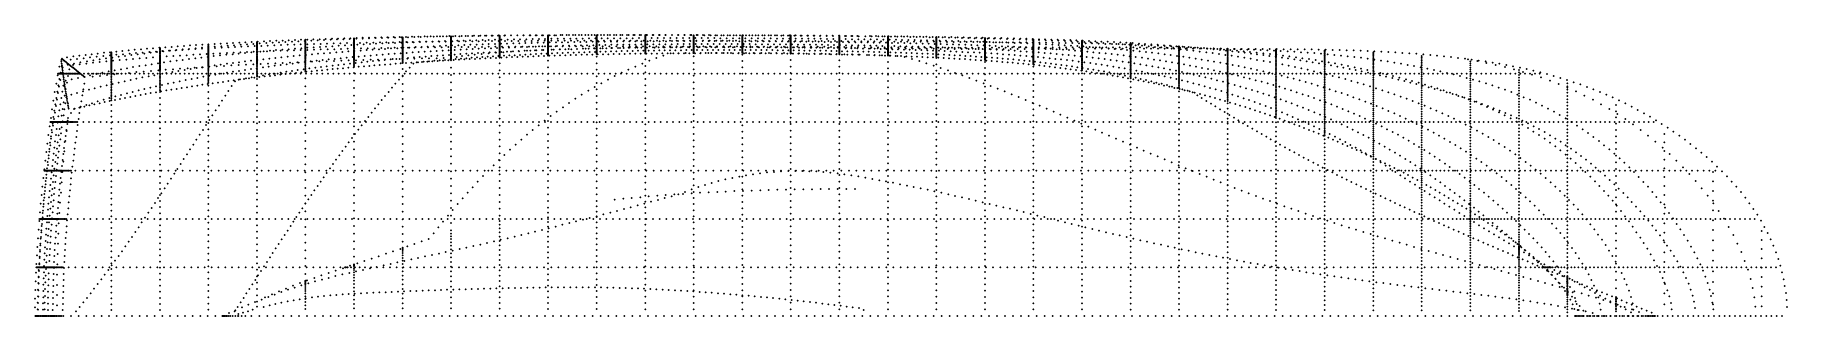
# Model space of a CAD drawing. Extents: x -786 to 17262, y 0 to 2897.
import ezdxf

# ---------------------------------------------------------------- set-up
doc = ezdxf.new("R2010")
doc.units = 0
doc.header["$MEASUREMENT"] = 0
for name, color, linetype in [('point bat1', 161, 'Continuous'), ('point ship1', 10, 'Continuous'), ('point shp100', 80, 'Continuous'), ('point wl1', 241, 'Continuous')]:
    doc.layers.add(name, color=color, linetype=linetype)

msp = doc.modelspace()

# ---------------------------------------------------------------- linework, layer by layer
at = {"layer": 'point bat1', "linetype": 'ByBlock'}
for p in [(-548, 2500, 4248), (-543, 2500, 4189), (-541, 2500, 4306), (-537, 2500, 4131), (-533, 2500, 4364), (-531, 2500, 4072), (-525, 2500, 4014), (-524, 2500, 4422), (-519, 2500, 3956), (-516, 2500, 4480), (-513, 2500, 3897), (-507, 2500, 3839), (-507, 2500, 4538), (-501, 2500, 3781), (-499, 2500, 4596), (-491, 2500, 4654), (-482, 2500, 4712), (-474, 2500, 3735), (-474, 2500, 4770), (-465, 2500, 4828), (-457, 2500, 4886), (-448, 2500, 4944), (-440, 2500, 5002), (-431, 2500, 5060), (-426, 2500, 3702), (-423, 2500, 5118), (-414, 2500, 5177), (-406, 2500, 5235), (-397, 2500, 5293), (-389, 2500, 5351), (-381, 2500, 5409), (-378, 2500, 3669), (-372, 2500, 5467), (-364, 2500, 5525), (-355, 2500, 5583), (-347, 2500, 5641), (-338, 2500, 5699), (-330, 2500, 5757), (-329, 2500, 3635), (-321, 2500, 5815), (-283, 2500, 5859), (-281, 2500, 3602), (-241, 2500, 5900), (-233, 2500, 3568), (-199, 2500, 5940), (-185, 2500, 3535), (-156, 2500, 5980), (-137, 2500, 3501), (-112, 2500, 6019), (-89, 2500, 3467), (-68, 2500, 6058), (-41, 2500, 3433), (-23, 2500, 6096), (7, 2500, 3399), (22, 2500, 6133), (54, 2500, 3365), (68, 2500, 6169), (102, 2500, 3331), (149, 2500, 3296), (197, 2500, 3261), (244, 2500, 3226), (291, 2500, 3191), (338, 2500, 3156), (385, 2500, 3121), (431, 2500, 3085), (478, 2500, 3050), (524, 2500, 3014), (571, 2500, 2978), (617, 2500, 2941), (663, 2500, 2905), (709, 2500, 2868), (754, 2500, 2831), (800, 2500, 2794), (845, 2500, 2757), (890, 2500, 2719), (935, 2500, 2681), (979, 2500, 2643), (1024, 2500, 2605), (1068, 2500, 2567), (1113, 2500, 2528), (1157, 2500, 2490), (1200, 2500, 2451), (1244, 2500, 2411), (1288, 2500, 2372), (1331, 2500, 2332), (1374, 2500, 2293), (1417, 2500, 2253), (1460, 2500, 2213), (1503, 2500, 2172), (1545, 2500, 2132), (1588, 2500, 2092), (1630, 2500, 2051), (1672, 2500, 2010), (1714, 2500, 1969), (1756, 2500, 1928), (1797, 2500, 1886), (1839, 2500, 1845), (1893, 2500, 1825), (1949, 2500, 1808), (2006, 2500, 1792), (2062, 2500, 1775), (2118, 2500, 1758), (2174, 2500, 1741), (2231, 2500, 1725), (2287, 2500, 1708), (2343, 2500, 1692), (2400, 2500, 1675), (2456, 2500, 1659), (2512, 2500, 1643), (2569, 2500, 1626), (2625, 2500, 1610), (2682, 2500, 1594), (2738, 2500, 1578), (2794, 2500, 1562), (2851, 2500, 1547), (2907, 2500, 1531), (2964, 2500, 1515), (3021, 2500, 1500), (3077, 2500, 1484), (3134, 2500, 1469), (3190, 2500, 1453), (3247, 2500, 1438), (3304, 2500, 1423), (3360, 2500, 1408), (3417, 2500, 1393), (3474, 2500, 1378), (3531, 2500, 1364), (3588, 2500, 1349), (3644, 2500, 1335), (3701, 2500, 1320), (3758, 2500, 1306), (3815, 2500, 1292), (3872, 2500, 1278), (3929, 2500, 1264), (3986, 2500, 1251), (4044, 2500, 1237), (4101, 2500, 1224), (4158, 2500, 1211), (4215, 2500, 1198), (4272, 2500, 1185), (4330, 2500, 1173), (4387, 2500, 1160), (4444, 2500, 1148), (4502, 2500, 1136), (4559, 2500, 1124), (4617, 2500, 1112), (4674, 2500, 1101), (4732, 2500, 1089), (4789, 2500, 1078), (4847, 2500, 1068), (4905, 2500, 1057), (4963, 2500, 1047), (5020, 2500, 1036), (5078, 2500, 1026), (5136, 2500, 1017), (5194, 2500, 1007), (5252, 2500, 998), (5310, 2500, 989), (5368, 2500, 981), (5426, 2500, 972), (5484, 2500, 964), (5542, 2500, 957), (5600, 2500, 949), (5659, 2500, 942), (5717, 2500, 935), (5775, 2500, 928), (5834, 2500, 922), (5892, 2500, 916), (5950, 2500, 911), (6009, 2500, 905), (6067, 2500, 900), (6126, 2500, 896), (6184, 2500, 891), (6243, 2500, 887), (6301, 2500, 884), (6360, 2500, 880), (6419, 2500, 878), (6477, 2500, 875), (6536, 2500, 873), (6594, 2500, 871), (6653, 2500, 869), (6712, 2500, 868), (6770, 2500, 867), (6829, 2500, 866), (6888, 2500, 865), (6946, 2500, 865), (7005, 2500, 866), (7064, 2500, 866), (7122, 2500, 867), (7181, 2500, 868), (7240, 2500, 870), (7298, 2500, 872), (7357, 2500, 874), (7416, 2500, 876), (7474, 2500, 879), (7533, 2500, 882), (7591, 2500, 886), (7650, 2500, 889), (7708, 2500, 893), (7767, 2500, 897), (7825, 2500, 902), (7884, 2500, 907), (7942, 2500, 912), (8001, 2500, 918), (8059, 2500, 923), (8118, 2500, 929), (8176, 2500, 935), (8234, 2500, 941), (8293, 2500, 948), (8351, 2500, 954), (8409, 2500, 961), (8467, 2500, 968), (8526, 2500, 976), (8584, 2500, 983), (8642, 2500, 991), (8700, 2500, 999), (8758, 2500, 1007), (8816, 2500, 1015), (8874, 2500, 1024), (8932, 2500, 1033), (8990, 2500, 1042), (9048, 2500, 1052), (9106, 2500, 1062), (9164, 2500, 1072), (9221, 2500, 1082), (9279, 2500, 1092), (9337, 2500, 1103), (9395, 2500, 1114), (9452, 2500, 1125), (9510, 2500, 1137), (9567, 2500, 1149), (9624, 2500, 1161), (9682, 2500, 1174), (9739, 2500, 1187), (9796, 2500, 1200), (9853, 2500, 1213), (9910, 2500, 1227), (9967, 2500, 1241), (10024, 2500, 1255), (10081, 2500, 1270), (10138, 2500, 1285), (10191, 2500, 1305), (10226, 2500, 1352), (10261, 2500, 1399), (10296, 2500, 1446), (10331, 2500, 1493), (10366, 2500, 1540), (10401, 2500, 1587), (10437, 2500, 1634), (10472, 2500, 1681), (10507, 2500, 1728), (10542, 2500, 1775), (10577, 2500, 1822), (10613, 2500, 1869), (10648, 2500, 1916), (10684, 2500, 1963), (10719, 2500, 2009), (10755, 2500, 2056), (10790, 2500, 2103), (10826, 2500, 2149), (10861, 2500, 2196), (10897, 2500, 2242), (10933, 2500, 2289), (10969, 2500, 2335), (11005, 2500, 2381), (11042, 2500, 2427), (11078, 2500, 2473), (11114, 2500, 2519), (11151, 2500, 2565), (11187, 2500, 2611), (11224, 2500, 2657), (11261, 2500, 2703), (11298, 2500, 2748), (11335, 2500, 2794), (11373, 2500, 2839), (11410, 2500, 2884), (11448, 2500, 2929), (11486, 2500, 2973), (11524, 2500, 3018), (11562, 2500, 3063), (11601, 2500, 3107), (11640, 2500, 3151), (11679, 2500, 3195), (11718, 2500, 3238), (11758, 2500, 3281), (11797, 2500, 3325), (11837, 2500, 3368), (11878, 2500, 3410), (11918, 2500, 3453), (11959, 2500, 3495), (12000, 2500, 3537), (12041, 2500, 3579), (12082, 2500, 3620), (12124, 2500, 3661), (12166, 2500, 3702), (12208, 2500, 3743), (12251, 2500, 3784), (12294, 2500, 3824), (12337, 2500, 3864), (12380, 2500, 3903), (12423, 2500, 3943), (12467, 2500, 3982), (12511, 2500, 4020), (12556, 2500, 4059), (12600, 2500, 4097), (12645, 2500, 4135), (12690, 2500, 4172), (12736, 2500, 4209), (12782, 2500, 4245), (12828, 2500, 4281), (12875, 2500, 4317), (12922, 2500, 4352), (12969, 2500, 4387), (13014, 2500, 4425), (13058, 2500, 4463), (13102, 2500, 4502), (13147, 2500, 4540), (13193, 2500, 4577), (13238, 2500, 4614), (13284, 2500, 4650), (13331, 2500, 4686), (13378, 2500, 4721), (13425, 2500, 4756), (13472, 2500, 4791), (13520, 2500, 4825), (13568, 2500, 4858), (13617, 2500, 4891), (13665, 2500, 4924), (13714, 2500, 4956), (13764, 2500, 4988), (13813, 2500, 5020), (13863, 2500, 5051), (13912, 2500, 5082), (13962, 2500, 5113), (14012, 2500, 5144), (14062, 2500, 5175), (14112, 2500, 5205), (14162, 2500, 5236), (14212, 2500, 5266), (14263, 2500, 5297), (14313, 2500, 5327), (14363, 2500, 5357), (14413, 2500, 5388), (14464, 2500, 5418), (14514, 2500, 5448), (14564, 2500, 5478), (14615, 2500, 5508), (14665, 2500, 5538), (14716, 2500, 5568), (-627, 2000, 4287), (-626, 2000, 4224), (-619, 2000, 4160), (-617, 2000, 4350), (-613, 2000, 4097), (-608, 2000, 4413), (-606, 2000, 4034), (-600, 2000, 3970), (-599, 2000, 4476), (-594, 2000, 3907), (-590, 2000, 4540), (-587, 2000, 3843), (-581, 2000, 3780), (-581, 2000, 4603), (-574, 2000, 3716), (-571, 2000, 4666), (-568, 2000, 3653), (-562, 2000, 3589), (-562, 2000, 4729), (-555, 2000, 3526), (-553, 2000, 4792), (-549, 2000, 3463), (-544, 2000, 4855), (-542, 2000, 3399), (-536, 2000, 3336), (-535, 2000, 4918), (-529, 2000, 3272), (-525, 2000, 4981), (-523, 2000, 3209), (-517, 2000, 3145), (-516, 2000, 5044), (-510, 2000, 3082), (-507, 2000, 5107), (-504, 2000, 3019), (-498, 2000, 5170), (-497, 2000, 2955), (-491, 2000, 2892), (-489, 2000, 5234), (-485, 2000, 2828), (-479, 2000, 5297), (-478, 2000, 2765), (-472, 2000, 2701), (-470, 2000, 5360), (-465, 2000, 2638), (-461, 2000, 5423), (-459, 2000, 2574), (-453, 2000, 2511), (-452, 2000, 5486), (-443, 2000, 5549), (-433, 2000, 5612), (-424, 2000, 5675), (-415, 2000, 5738), (-410, 2000, 2476), (-406, 2000, 5801), (-397, 2000, 5864), (-387, 2000, 5928), (-378, 2000, 5991), (-369, 2000, 6054), (-360, 2000, 6117), (-351, 2000, 6180), (-350, 2000, 2454), (-290, 2000, 2433), (-230, 2000, 2411), (-170, 2000, 2390), (-110, 2000, 2369), (-49, 2000, 2348), (11, 2000, 2327), (71, 2000, 2307), (132, 2000, 2286), (192, 2000, 2266), (252, 2000, 2245), (313, 2000, 2225), (373, 2000, 2204), (434, 2000, 2184), (494, 2000, 2164), (555, 2000, 2144), (615, 2000, 2124), (676, 2000, 2104), (736, 2000, 2084), (797, 2000, 2065), (858, 2000, 2045), (918, 2000, 2025), (979, 2000, 2006), (1040, 2000, 1986), (1100, 2000, 1967), (1161, 2000, 1947), (1222, 2000, 1928), (1283, 2000, 1908), (1343, 2000, 1889), (1404, 2000, 1870), (1465, 2000, 1851), (1526, 2000, 1832), (1587, 2000, 1812), (1647, 2000, 1793), (1708, 2000, 1774), (1769, 2000, 1755), (1830, 2000, 1737), (1891, 2000, 1718), (1952, 2000, 1699), (2013, 2000, 1680), (2074, 2000, 1661), (2135, 2000, 1643), (2196, 2000, 1624), (2257, 2000, 1605), (2318, 2000, 1587), (2379, 2000, 1568), (2440, 2000, 1550), (2501, 2000, 1532), (2562, 2000, 1513), (2623, 2000, 1495), (2684, 2000, 1477), (2745, 2000, 1459), (2806, 2000, 1440), (2868, 2000, 1422), (2929, 2000, 1404), (2990, 2000, 1387), (3051, 2000, 1369), (3112, 2000, 1351), (3174, 2000, 1333), (3235, 2000, 1316), (3296, 2000, 1298), (3358, 2000, 1281), (3419, 2000, 1264), (3480, 2000, 1247), (3542, 2000, 1230), (3603, 2000, 1213), (3665, 2000, 1196), (3726, 2000, 1180), (3788, 2000, 1163), (3850, 2000, 1147), (3911, 2000, 1131), (3973, 2000, 1115), (4035, 2000, 1099), (4097, 2000, 1084), (4159, 2000, 1068), (4221, 2000, 1053), (4283, 2000, 1038), (4345, 2000, 1023), (4407, 2000, 1009), (4469, 2000, 994), (4531, 2000, 980), (4593, 2000, 967), (4656, 2000, 953), (4718, 2000, 940), (4780, 2000, 927), (4843, 2000, 914), (4905, 2000, 901), (4968, 2000, 889), (5030, 2000, 877), (5093, 2000, 865), (5156, 2000, 854), (5219, 2000, 843), (5282, 2000, 832), (5344, 2000, 822), (5407, 2000, 812), (5470, 2000, 802), (5534, 2000, 793), (5597, 2000, 784), (5660, 2000, 775), (5723, 2000, 767), (5786, 2000, 759), (5850, 2000, 751), (5913, 2000, 744), (5976, 2000, 737), (6040, 2000, 731), (6103, 2000, 725), (6167, 2000, 719), (6230, 2000, 714), (6294, 2000, 710), (6358, 2000, 705), (6421, 2000, 701), (6485, 2000, 698), (6549, 2000, 694), (6612, 2000, 692), (6676, 2000, 689), (6740, 2000, 687), (6803, 2000, 686), (6867, 2000, 685), (6931, 2000, 684), (6995, 2000, 684), (7058, 2000, 684), (7122, 2000, 685), (7186, 2000, 686), (7250, 2000, 687), (7313, 2000, 689), (7377, 2000, 691), (7441, 2000, 693), (7505, 2000, 696), (7568, 2000, 700), (7632, 2000, 703), (7695, 2000, 707), (7759, 2000, 712), (7823, 2000, 717), (7886, 2000, 721), (7950, 2000, 727), (8013, 2000, 732), (8077, 2000, 737), (8140, 2000, 743), (8204, 2000, 749), (8267, 2000, 755), (8331, 2000, 761), (8394, 2000, 767), (8458, 2000, 774), (8521, 2000, 781), (8584, 2000, 788), (8648, 2000, 795), (8711, 2000, 802), (8774, 2000, 810), (8838, 2000, 818), (8901, 2000, 826), (8964, 2000, 835), (9027, 2000, 843), (9090, 2000, 852), (9154, 2000, 861), (9217, 2000, 870), (9280, 2000, 880), (9343, 2000, 890), (9406, 2000, 900), (9469, 2000, 910), (9531, 2000, 921), (9594, 2000, 932), (9657, 2000, 943), (9720, 2000, 954), (9782, 2000, 966), (9845, 2000, 978), (9908, 2000, 990), (9970, 2000, 1003), (10033, 2000, 1016), (10095, 2000, 1029), (10157, 2000, 1043), (10219, 2000, 1057), (10282, 2000, 1071), (10344, 2000, 1085), (10406, 2000, 1100), (10468, 2000, 1116), (10529, 2000, 1131), (10591, 2000, 1147), (10653, 2000, 1164), (10714, 2000, 1181), (10776, 2000, 1198), (10837, 2000, 1216), (10898, 2000, 1234), (10959, 2000, 1252), (11020, 2000, 1271), (11080, 2000, 1291), (11141, 2000, 1311), (11201, 2000, 1331), (11262, 2000, 1353), (11321, 2000, 1374), (11381, 2000, 1396), (11441, 2000, 1419), (11500, 2000, 1443), (11559, 2000, 1467), (11618, 2000, 1491), (11676, 2000, 1517), (11735, 2000, 1543), (11792, 2000, 1570), (11850, 2000, 1598), (11907, 2000, 1626), (11963, 2000, 1655), (12019, 2000, 1686), (12075, 2000, 1717), (12129, 2000, 1750), (12163, 2000, 1804), (12198, 2000, 1858), (12232, 2000, 1911), (12267, 2000, 1965), (12301, 2000, 2019), (12336, 2000, 2072), (12371, 2000, 2125), (12406, 2000, 2179), (12441, 2000, 2232), (12477, 2000, 2285), (12513, 2000, 2337), (12549, 2000, 2390), (12585, 2000, 2443), (12621, 2000, 2495), (12658, 2000, 2547), (12695, 2000, 2599), (12732, 2000, 2651), (12770, 2000, 2702), (12807, 2000, 2754), (12845, 2000, 2805), (12884, 2000, 2856), (12922, 2000, 2907), (12961, 2000, 2958), (13000, 2000, 3008), (13039, 2000, 3058), (13078, 2000, 3108), (13118, 2000, 3158), (13158, 2000, 3208), (13199, 2000, 3257), (13240, 2000, 3306), (13281, 2000, 3355), (13322, 2000, 3403), (13364, 2000, 3451), (13407, 2000, 3499), (13449, 2000, 3546), (13493, 2000, 3593), (13536, 2000, 3640), (13580, 2000, 3686), (13624, 2000, 3732), (13669, 2000, 3777), (13714, 2000, 3822), (13760, 2000, 3867), (13806, 2000, 3911), (13852, 2000, 3955), (13898, 2000, 3998), (13945, 2000, 4041), (13993, 2000, 4084), (14040, 2000, 4127), (14088, 2000, 4169), (14136, 2000, 4211), (14185, 2000, 4252), (14233, 2000, 4293), (14282, 2000, 4334), (14331, 2000, 4375), (14381, 2000, 4415), (14430, 2000, 4456), (14480, 2000, 4496), (14529, 2000, 4536), (14578, 2000, 4576), (14625, 2000, 4620), (14672, 2000, 4663), (14719, 2000, 4706), (14766, 2000, 4749), (14813, 2000, 4793), (14860, 2000, 4836), (14907, 2000, 4878), (14954, 2000, 4921), (15002, 2000, 4964), (15049, 2000, 5006), (15097, 2000, 5048), (15145, 2000, 5090), (15193, 2000, 5132), (15241, 2000, 5174), (15290, 2000, 5215), (15339, 2000, 5256), (15388, 2000, 5297), (15437, 2000, 5338), (15486, 2000, 5378), (15536, 2000, 5418), (15586, 2000, 5458), (15636, 2000, 5497), (15686, 2000, 5537), (15737, 2000, 5575), (15788, 2000, 5614), (15839, 2000, 5652), (15890, 2000, 5690), (-691, 1500, 4256), (-685, 1500, 4333), (-683, 1500, 4179), (-675, 1500, 4102), (-674, 1500, 4410), (-667, 1500, 4025), (-662, 1500, 4487), (-660, 1500, 3948), (-652, 1500, 3870), (-651, 1500, 4564), (-644, 1500, 3793), (-640, 1500, 4640), (-636, 1500, 3716), (-629, 1500, 4717), (-628, 1500, 3639), (-621, 1500, 3562), (-618, 1500, 4794), (-613, 1500, 3484), (-606, 1500, 4871), (-605, 1500, 3407), (-597, 1500, 3330), (-595, 1500, 4948), (-589, 1500, 3253), (-584, 1500, 5024), (-582, 1500, 3176), (-574, 1500, 3099), (-573, 1500, 5101), (-566, 1500, 3021), (-562, 1500, 5178), (-558, 1500, 2944), (-551, 1500, 5255), (-550, 1500, 2867), (-543, 1500, 2790), (-539, 1500, 5331), (-535, 1500, 2713), (-528, 1500, 5408), (-527, 1500, 2635), (-519, 1500, 2558), (-517, 1500, 5485), (-511, 1500, 2481), (-506, 1500, 5562), (-504, 1500, 2404), (-495, 1500, 5638), (-483, 1500, 5715), (-472, 1500, 5792), (-461, 1500, 5869), (-450, 1500, 5946), (-443, 1500, 2369), (-439, 1500, 6022), (-427, 1500, 6099), (-416, 1500, 6176), (-370, 1500, 2343), (-296, 1500, 2319), (-223, 1500, 2294), (-149, 1500, 2269), (-75, 1500, 2245), (-2, 1500, 2220), (72, 1500, 2196), (146, 1500, 2171), (219, 1500, 2147), (293, 1500, 2123), (367, 1500, 2099), (440, 1500, 2075), (514, 1500, 2051), (588, 1500, 2027), (662, 1500, 2003), (736, 1500, 1979), (809, 1500, 1955), (883, 1500, 1931), (957, 1500, 1907), (1031, 1500, 1884), (1105, 1500, 1860), (1179, 1500, 1836), (1253, 1500, 1813), (1327, 1500, 1789), (1400, 1500, 1765), (1474, 1500, 1742), (1548, 1500, 1718), (1622, 1500, 1695), (1696, 1500, 1671), (1770, 1500, 1648), (1844, 1500, 1624), (1918, 1500, 1601), (1992, 1500, 1577), (2066, 1500, 1554), (2140, 1500, 1531), (2214, 1500, 1507), (2288, 1500, 1484), (2362, 1500, 1461), (2436, 1500, 1438), (2510, 1500, 1414), (2584, 1500, 1391), (2658, 1500, 1368), (2732, 1500, 1345), (2806, 1500, 1322), (2880, 1500, 1299), (2955, 1500, 1276), (3029, 1500, 1253), (3103, 1500, 1230), (3177, 1500, 1208), (3251, 1500, 1185), (3326, 1500, 1163), (3400, 1500, 1141), (3474, 1500, 1119), (3549, 1500, 1097), (3623, 1500, 1075), (3698, 1500, 1053), (3772, 1500, 1032), (3847, 1500, 1011), (3922, 1500, 990), (3997, 1500, 969), (4071, 1500, 949), (4146, 1500, 929), (4221, 1500, 909), (4296, 1500, 890), (4372, 1500, 870), (4447, 1500, 852), (4522, 1500, 833), (4598, 1500, 815), (4673, 1500, 797), (4749, 1500, 780), (4825, 1500, 763), (4900, 1500, 747), (4976, 1500, 731), (5052, 1500, 715), (5128, 1500, 700), (5205, 1500, 685), (5281, 1500, 671), (5357, 1500, 657), (5434, 1500, 644), (5510, 1500, 632), (5587, 1500, 620), (5664, 1500, 608), (5740, 1500, 597), (5817, 1500, 586), (5894, 1500, 577), (5971, 1500, 567), (6048, 1500, 558), (6126, 1500, 550), (6203, 1500, 543), (6280, 1500, 536), (6357, 1500, 530), (6435, 1500, 524), (6512, 1500, 519), (6590, 1500, 515), (6667, 1500, 511), (6745, 1500, 508), (6822, 1500, 505), (6900, 1500, 503), (6977, 1500, 502), (7055, 1500, 502), (7133, 1500, 502), (7210, 1500, 503), (7288, 1500, 504), (7365, 1500, 506), (7443, 1500, 509), (7520, 1500, 513), (7598, 1500, 517), (7675, 1500, 521), (7753, 1500, 527), (7830, 1500, 532), (7907, 1500, 537), (7985, 1500, 543), (8062, 1500, 548), (8140, 1500, 554), (8217, 1500, 560), (8294, 1500, 567), (8372, 1500, 573), (8449, 1500, 580), (8526, 1500, 587), (8603, 1500, 595), (8681, 1500, 602), (8758, 1500, 610), (8835, 1500, 618), (8912, 1500, 626), (8989, 1500, 634), (9066, 1500, 643), (9143, 1500, 652), (9220, 1500, 661), (9297, 1500, 671), (9374, 1500, 681), (9451, 1500, 691), (9528, 1500, 701), (9605, 1500, 712), (9682, 1500, 723), (9759, 1500, 734), (9835, 1500, 746), (9912, 1500, 758), (9989, 1500, 770), (10065, 1500, 783), (10142, 1500, 796), (10218, 1500, 809), (10294, 1500, 823), (10371, 1500, 837), (10447, 1500, 851), (10523, 1500, 866), (10599, 1500, 881), (10675, 1500, 897), (10751, 1500, 913), (10827, 1500, 930), (10902, 1500, 947), (10978, 1500, 964), (11054, 1500, 983), (11129, 1500, 1001), (11204, 1500, 1020), (11279, 1500, 1040), (11354, 1500, 1060), (11429, 1500, 1081), (11503, 1500, 1102), (11578, 1500, 1124), (11652, 1500, 1147), (11726, 1500, 1170), (11800, 1500, 1195), (11873, 1500, 1220), (11946, 1500, 1245), (12019, 1500, 1272), (12092, 1500, 1299), (12164, 1500, 1328), (12236, 1500, 1358), (12307, 1500, 1388), (12377, 1500, 1420), (12447, 1500, 1454), (12517, 1500, 1489), (12585, 1500, 1525), (12653, 1500, 1563), (12719, 1500, 1603), (12785, 1500, 1645), (12849, 1500, 1689), (12911, 1500, 1735), (12972, 1500, 1782), (13032, 1500, 1832), (13089, 1500, 1884), (13145, 1500, 1939), (13198, 1500, 1995), (13249, 1500, 2054), (13291, 1500, 2118), (13330, 1500, 2186), (13368, 1500, 2253), (13407, 1500, 2320), (13446, 1500, 2387), (13486, 1500, 2454), (13526, 1500, 2520), (13567, 1500, 2587), (13608, 1500, 2652), (13649, 1500, 2718), (13691, 1500, 2783), (13734, 1500, 2847), (13778, 1500, 2911), (13823, 1500, 2975), (13868, 1500, 3038), (13914, 1500, 3100), (13961, 1500, 3162), (14008, 1500, 3224), (14056, 1500, 3285), (14105, 1500, 3345), (14154, 1500, 3405), (14204, 1500, 3465), (14254, 1500, 3524), (14305, 1500, 3583), (14356, 1500, 3641), (14407, 1500, 3699), (14459, 1500, 3757), (14511, 1500, 3814), (14564, 1500, 3871), (14617, 1500, 3928), (14670, 1500, 3985), (14723, 1500, 4041), (14777, 1500, 4097), (14830, 1500, 4153), (14884, 1500, 4209), (14938, 1500, 4265), (14993, 1500, 4320), (15047, 1500, 4376), (15101, 1500, 4431), (15156, 1500, 4486), (15210, 1500, 4541), (15265, 1500, 4596), (15320, 1500, 4651), (15374, 1500, 4707), (15428, 1500, 4762), (15483, 1500, 4817), (15538, 1500, 4872), (15594, 1500, 4926), (15649, 1500, 4980), (15705, 1500, 5034), (15762, 1500, 5087), (15819, 1500, 5140), (15876, 1500, 5192), (15933, 1500, 5245), (15991, 1500, 5296), (16049, 1500, 5348), (16107, 1500, 5399), (16166, 1500, 5450), (16225, 1500, 5500), (16284, 1500, 5550), (16343, 1500, 5600), (16403, 1500, 5650), (16463, 1500, 5699), (16524, 1500, 5748), (-740, 1000, 4280), (-733, 1000, 4211), (-733, 1000, 4348), (-726, 1000, 4143), (-723, 1000, 4417), (-719, 1000, 4074), (-713, 1000, 4485), (-712, 1000, 4005), (-705, 1000, 3936), (-703, 1000, 4554), (-699, 1000, 3868), (-693, 1000, 4622), (-692, 1000, 3799), (-685, 1000, 3730), (-683, 1000, 4690), (-678, 1000, 3662), (-673, 1000, 4759), (-671, 1000, 3593), (-664, 1000, 3524), (-663, 1000, 4827), (-657, 1000, 3455), (-653, 1000, 4895), (-650, 1000, 3387), (-643, 1000, 3318), (-643, 1000, 4964), (-636, 1000, 3249), (-633, 1000, 5032), (-629, 1000, 3180), (-623, 1000, 5100), (-622, 1000, 3112), (-615, 1000, 3043), (-613, 1000, 5169), (-608, 1000, 2974), (-603, 1000, 5237), (-601, 1000, 2906), (-594, 1000, 2837), (-593, 1000, 5305), (-588, 1000, 2768), (-583, 1000, 5374), (-581, 1000, 2699), (-574, 1000, 2631), (-573, 1000, 5442), (-567, 1000, 2562), (-564, 1000, 5510), (-560, 1000, 2493), (-554, 1000, 5579), (-553, 1000, 2424), (-546, 1000, 2356), (-544, 1000, 5647), (-539, 1000, 2287), (-534, 1000, 5716), (-524, 1000, 5784), (-514, 1000, 5852), (-504, 1000, 5921), (-494, 1000, 5989), (-484, 1000, 6057), (-479, 1000, 2261), (-474, 1000, 6126), (-464, 1000, 6194), (-414, 1000, 2240), (-348, 1000, 2219), (-282, 1000, 2198), (-216, 1000, 2177), (-150, 1000, 2156), (-85, 1000, 2135), (-19, 1000, 2114), (47, 1000, 2093), (113, 1000, 2072), (179, 1000, 2051), (245, 1000, 2030), (310, 1000, 2009), (376, 1000, 1988), (442, 1000, 1967), (508, 1000, 1946), (574, 1000, 1925), (639, 1000, 1904), (705, 1000, 1883), (771, 1000, 1862), (837, 1000, 1841), (902, 1000, 1820), (968, 1000, 1799), (1034, 1000, 1778), (1100, 1000, 1756), (1166, 1000, 1735), (1231, 1000, 1714), (1297, 1000, 1693), (1363, 1000, 1672), (1429, 1000, 1651), (1494, 1000, 1629), (1560, 1000, 1608), (1626, 1000, 1587), (1691, 1000, 1566), (1757, 1000, 1544), (1823, 1000, 1523), (1889, 1000, 1502), (1954, 1000, 1480), (2020, 1000, 1459), (2086, 1000, 1438), (2151, 1000, 1416), (2217, 1000, 1395), (2283, 1000, 1374), (2348, 1000, 1352), (2414, 1000, 1331), (2480, 1000, 1310), (2546, 1000, 1288), (2611, 1000, 1267), (2677, 1000, 1245), (2743, 1000, 1224), (2808, 1000, 1203), (2874, 1000, 1181), (2940, 1000, 1160), (3005, 1000, 1139), (3071, 1000, 1117), (3137, 1000, 1096), (3203, 1000, 1075), (3268, 1000, 1054), (3334, 1000, 1033), (3400, 1000, 1012), (3466, 1000, 992), (3532, 1000, 971), (3598, 1000, 950), (3664, 1000, 930), (3730, 1000, 910), (3796, 1000, 890), (3862, 1000, 870), (3928, 1000, 850), (3995, 1000, 830), (4055, 1000, 799), (4115, 1000, 765), (4177, 1000, 733), (4239, 1000, 704), (4303, 1000, 676), (4367, 1000, 651), (4432, 1000, 627), (4497, 1000, 605), (4563, 1000, 584), (4629, 1000, 564), (4696, 1000, 546), (4763, 1000, 529), (4830, 1000, 513), (4897, 1000, 497), (4965, 1000, 483), (5033, 1000, 470), (5101, 1000, 457), (5169, 1000, 446), (5237, 1000, 435), (5305, 1000, 424), (5374, 1000, 415), (5442, 1000, 406), (5511, 1000, 398), (5579, 1000, 390), (5648, 1000, 382), (5717, 1000, 375), (5786, 1000, 369), (5854, 1000, 363), (5923, 1000, 357), (5992, 1000, 352), (6061, 1000, 347), (6130, 1000, 342), (6199, 1000, 338), (6268, 1000, 334), (6337, 1000, 331), (6406, 1000, 328), (6475, 1000, 325), (6544, 1000, 323), (6613, 1000, 320), (6682, 1000, 319), (6751, 1000, 317), (6820, 1000, 316), (6889, 1000, 316), (6958, 1000, 315), (7027, 1000, 315), (7096, 1000, 316), (7165, 1000, 317), (7234, 1000, 318), (7304, 1000, 320), (7373, 1000, 322), (7442, 1000, 325), (7511, 1000, 328), (7580, 1000, 331), (7649, 1000, 335), (7718, 1000, 340), (7786, 1000, 344), (7855, 1000, 348), (7924, 1000, 352), (7993, 1000, 356), (8062, 1000, 361), (8131, 1000, 365), (8200, 1000, 370), (8269, 1000, 375), (8338, 1000, 380), (8407, 1000, 384), (8476, 1000, 390), (8545, 1000, 395), (8613, 1000, 400), (8682, 1000, 405), (8751, 1000, 411), (8820, 1000, 417), (8889, 1000, 422), (8958, 1000, 428), (9026, 1000, 435), (9095, 1000, 441), (9164, 1000, 447), (9233, 1000, 454), (9302, 1000, 460), (9370, 1000, 467), (9439, 1000, 474), (9508, 1000, 481), (9576, 1000, 488), (9645, 1000, 495), (9714, 1000, 503), (9782, 1000, 511), (9851, 1000, 519), (9920, 1000, 527), (9988, 1000, 535), (10057, 1000, 543), (10125, 1000, 552), (10194, 1000, 560), (10262, 1000, 569), (10331, 1000, 578), (10399, 1000, 588), (10468, 1000, 597), (10536, 1000, 607), (10605, 1000, 616), (10673, 1000, 626), (10741, 1000, 637), (10809, 1000, 647), (10878, 1000, 658), (10946, 1000, 669), (11014, 1000, 680), (11082, 1000, 691), (11150, 1000, 703), (11218, 1000, 715), (11286, 1000, 727), (11354, 1000, 740), (11422, 1000, 752), (11490, 1000, 765), (11558, 1000, 779), (11625, 1000, 793), (11693, 1000, 807), (11761, 1000, 821), (11828, 1000, 836), (11896, 1000, 851), (11963, 1000, 866), (12030, 1000, 882), (12097, 1000, 899), (12164, 1000, 916), (12231, 1000, 933), (12298, 1000, 951), (12364, 1000, 969), (12431, 1000, 988), (12497, 1000, 1008), (12563, 1000, 1028), (12629, 1000, 1049), (12695, 1000, 1070), (12760, 1000, 1093), (12825, 1000, 1116), (12890, 1000, 1140), (12954, 1000, 1165), (13018, 1000, 1191), (13082, 1000, 1218), (13145, 1000, 1246), (13207, 1000, 1275), (13269, 1000, 1306), (13330, 1000, 1338), (13390, 1000, 1372), (13450, 1000, 1408), (13508, 1000, 1445), (13564, 1000, 1485), (13619, 1000, 1527), (13672, 1000, 1571), (13723, 1000, 1618), (13771, 1000, 1667), (13817, 1000, 1719), (13859, 1000, 1774), (13897, 1000, 1831), (13932, 1000, 1891), (13965, 1000, 1952), (13994, 1000, 2014), (14021, 1000, 2078), (14046, 1000, 2142), (14070, 1000, 2207), (14094, 1000, 2272), (14117, 1000, 2337), (14141, 1000, 2402), (14166, 1000, 2466), (14194, 1000, 2529), (14223, 1000, 2592), (14253, 1000, 2654), (14284, 1000, 2716), (14317, 1000, 2777), (14351, 1000, 2837), (14385, 1000, 2897), (14421, 1000, 2956), (14457, 1000, 3015), (14495, 1000, 3073), (14533, 1000, 3130), (14572, 1000, 3187), (14611, 1000, 3244), (14651, 1000, 3301), (14692, 1000, 3356), (14732, 1000, 3412), (14774, 1000, 3467), (14815, 1000, 3523), (14857, 1000, 3578), (14900, 1000, 3632), (14942, 1000, 3687), (14985, 1000, 3741), (15028, 1000, 3795), (15071, 1000, 3849), (15114, 1000, 3903), (15158, 1000, 3956), (15201, 1000, 4010), (15245, 1000, 4063), (15289, 1000, 4117), (15333, 1000, 4170), (15377, 1000, 4223), (15422, 1000, 4276), (15466, 1000, 4328), (15511, 1000, 4381), (15557, 1000, 4433), (15602, 1000, 4485), (15648, 1000, 4537), (15694, 1000, 4589), (15740, 1000, 4640), (15787, 1000, 4691), (15834, 1000, 4741), (15882, 1000, 4790), (15931, 1000, 4839), (15980, 1000, 4888), (16028, 1000, 4937), (16077, 1000, 4986), (16127, 1000, 5035), (16176, 1000, 5083), (16225, 1000, 5131), (16275, 1000, 5179), (16324, 1000, 5227), (16374, 1000, 5275), (16424, 1000, 5323), (16474, 1000, 5370), (16525, 1000, 5418), (16575, 1000, 5465), (16626, 1000, 5512), (16676, 1000, 5559), (16727, 1000, 5606), (16778, 1000, 5653), (16829, 1000, 5699), (16880, 1000, 5746), (16931, 1000, 5792), (-773, 500, 4309), (-767, 500, 4236), (-763, 500, 4382), (-759, 500, 4163), (-752, 500, 4090), (-752, 500, 4454), (-745, 500, 4017), (-741, 500, 4527), (-737, 500, 3943), (-731, 500, 4600), (-730, 500, 3870), (-723, 500, 3797), (-720, 500, 4672), (-715, 500, 3724), (-710, 500, 4745), (-708, 500, 3651), (-700, 500, 3578), (-699, 500, 4818), (-693, 500, 3505), (-688, 500, 4891), (-686, 500, 3432), (-678, 500, 3359), (-678, 500, 4963), (-671, 500, 3286), (-667, 500, 5036), (-664, 500, 3212), (-657, 500, 5109), (-656, 500, 3139), (-649, 500, 3066), (-646, 500, 5181), (-641, 500, 2993), (-635, 500, 5254), (-634, 500, 2920), (-627, 500, 2847), (-625, 500, 5327), (-619, 500, 2774), (-614, 500, 5400), (-612, 500, 2701), (-605, 500, 2628), (-604, 500, 5472), (-597, 500, 2554), (-593, 500, 5545), (-590, 500, 2481), (-582, 500, 2408), (-582, 500, 5618), (-575, 500, 2335), (-572, 500, 5690), (-568, 500, 2262), (-561, 500, 5763), (-560, 500, 2189), (-551, 500, 5836), (-540, 500, 5908), (-529, 500, 5981), (-519, 500, 6054), (-511, 500, 2150), (-508, 500, 6127), (-498, 500, 6199), (-441, 500, 2129), (-370, 500, 2108), (-300, 500, 2087), (-230, 500, 2066), (-159, 500, 2045), (-89, 500, 2024), (-19, 500, 2002), (52, 500, 1981), (122, 500, 1959), (192, 500, 1937), (262, 500, 1916), (332, 500, 1894), (402, 500, 1872), (473, 500, 1850), (543, 500, 1828), (613, 500, 1806), (683, 500, 1784), (753, 500, 1762), (823, 500, 1740), (893, 500, 1717), (963, 500, 1695), (1033, 500, 1673), (1103, 500, 1650), (1173, 500, 1628), (1243, 500, 1605), (1313, 500, 1582), (1383, 500, 1560), (1452, 500, 1537), (1522, 500, 1514), (1592, 500, 1491), (1662, 500, 1468), (1732, 500, 1445), (1802, 500, 1422), (1871, 500, 1399), (1941, 500, 1376), (2011, 500, 1353), (2080, 500, 1330), (2150, 500, 1306), (2220, 500, 1283), (2289, 500, 1260), (2359, 500, 1236), (2406, 500, 935), (2406, 500, 1008), (2415, 500, 862), (2415, 500, 1081), (2429, 500, 1213), (2430, 500, 1153), (2436, 500, 792), (2468, 500, 726), (2510, 500, 665), (2559, 500, 611), (2615, 500, 563), (2674, 500, 520), (2737, 500, 482), (2803, 500, 449), (2870, 500, 420), (2939, 500, 393), (3008, 500, 370), (3079, 500, 348), (3150, 500, 329), (3221, 500, 311), (3293, 500, 295), (3365, 500, 281), (3437, 500, 267), (3509, 500, 255), (3582, 500, 243), (3655, 500, 233), (3727, 500, 223), (3800, 500, 213), (3873, 500, 205), (3946, 500, 197), (4019, 500, 189), (4092, 500, 182), (4166, 500, 175), (4239, 500, 169), (4312, 500, 163), (4385, 500, 157), (4459, 500, 152), (4532, 500, 148), (4605, 500, 143), (4679, 500, 139), (4752, 500, 135), (4825, 500, 132), (4899, 500, 128), (4972, 500, 126), (5046, 500, 123), (5119, 500, 121), (5193, 500, 119), (5266, 500, 117), (5339, 500, 116), (5413, 500, 115), (5486, 500, 114), (5560, 500, 114), (5633, 500, 113), (5707, 500, 113), (5780, 500, 113), (5854, 500, 113), (5927, 500, 113), (6001, 500, 113), (6074, 500, 114), (6148, 500, 114), (6221, 500, 115), (6295, 500, 115), (6368, 500, 116), (6442, 500, 117), (6515, 500, 117), (6589, 500, 118), (6662, 500, 119), (6735, 500, 121), (6809, 500, 122), (6882, 500, 124), (6956, 500, 125), (7029, 500, 127), (7103, 500, 129), (7176, 500, 131), (7250, 500, 134), (7323, 500, 136), (7396, 500, 139), (7470, 500, 143), (7543, 500, 146), (7617, 500, 150), (7690, 500, 154), (7763, 500, 158), (7837, 500, 161), (7910, 500, 165), (7984, 500, 169), (8057, 500, 173), (8130, 500, 177), (8204, 500, 181), (8277, 500, 185), (8350, 500, 189), (8424, 500, 194), (8497, 500, 198), (8570, 500, 202), (8644, 500, 207), (8717, 500, 211), (8790, 500, 216), (8864, 500, 220), (8937, 500, 225), (9010, 500, 229), (9084, 500, 234), (9157, 500, 239), (9230, 500, 244), (9304, 500, 249), (9377, 500, 254), (9450, 500, 259), (9524, 500, 265), (9597, 500, 270), (9670, 500, 275), (9743, 500, 281), (9817, 500, 287), (9890, 500, 292), (9963, 500, 298), (10036, 500, 304), (10110, 500, 310), (10183, 500, 316), (10256, 500, 322), (10329, 500, 328), (10402, 500, 334), (10476, 500, 341), (10549, 500, 347), (10622, 500, 353), (10695, 500, 360), (10768, 500, 367), (10842, 500, 374), (10915, 500, 381), (10988, 500, 388), (11061, 500, 395), (11134, 500, 402), (11207, 500, 410), (11280, 500, 417), (11353, 500, 425), (11426, 500, 432), (11499, 500, 440), (11573, 500, 448), (11646, 500, 456), (11719, 500, 465), (11792, 500, 473), (11864, 500, 482), (11937, 500, 491), (12010, 500, 500), (12083, 500, 509), (12156, 500, 518), (12229, 500, 528), (12302, 500, 538), (12375, 500, 548), (12447, 500, 558), (12520, 500, 569), (12593, 500, 580), (12665, 500, 591), (12738, 500, 603), (12810, 500, 615), (12883, 500, 627), (12955, 500, 640), (13027, 500, 653), (13100, 500, 667), (13172, 500, 681), (13244, 500, 696), (13315, 500, 712), (13387, 500, 728), (13459, 500, 745), (13530, 500, 763), (13601, 500, 782), (13672, 500, 801), (13742, 500, 822), (13812, 500, 845), (13881, 500, 868), (13950, 500, 894), (14019, 500, 921), (14086, 500, 950), (14153, 500, 981), (14218, 500, 1014), (14282, 500, 1050), (14345, 500, 1089), (14405, 500, 1131), (14463, 500, 1176), (14519, 500, 1224), (14572, 500, 1275), (14621, 500, 1329), (14666, 500, 1387), (14707, 500, 1448), (14744, 500, 1512), (14756, 500, 2447), (14758, 500, 2521), (14759, 500, 2374), (14767, 500, 2594), (14768, 500, 2301), (14774, 500, 1579), (14779, 500, 2228), (14783, 500, 2665), (14793, 500, 2156), (14799, 500, 1648), (14803, 500, 2736), (14807, 500, 2084), (14817, 500, 1719), (14819, 500, 2012), (14825, 500, 2806), (14827, 500, 1939), (14827, 500, 1792), (14830, 500, 1865), (14850, 500, 2875), (14877, 500, 2944), (14906, 500, 3011), (14937, 500, 3078), (14970, 500, 3144), (15004, 500, 3209), (15040, 500, 3273), (15076, 500, 3336), (15114, 500, 3399), (15153, 500, 3462), (15193, 500, 3523), (15233, 500, 3585), (15274, 500, 3646), (15316, 500, 3706), (15358, 500, 3766), (15401, 500, 3826), (15444, 500, 3886), (15488, 500, 3945), (15532, 500, 4004), (15576, 500, 4062), (15621, 500, 4120), (15666, 500, 4178), (15712, 500, 4236), (15758, 500, 4293), (15805, 500, 4350), (15851, 500, 4406), (15899, 500, 4463), (15947, 500, 4518), (15995, 500, 4574), (16043, 500, 4629), (16092, 500, 4684), (16142, 500, 4738), (16192, 500, 4792), (16241, 500, 4846), (16291, 500, 4900), (16341, 500, 4954), (16391, 500, 5008), (16441, 500, 5062), (16491, 500, 5116), (16541, 500, 5170), (16591, 500, 5223), (16641, 500, 5277), (16692, 500, 5330), (16742, 500, 5384), (16793, 500, 5437), (16843, 500, 5490), (16894, 500, 5544), (16945, 500, 5597), (16995, 500, 5650), (17046, 500, 5703), (17097, 500, 5756), (17148, 500, 5809), (-783, 0, 4339), (-780, 0, 4258), (-772, 0, 4177), (-772, 0, 4420), (-764, 0, 4095), (-760, 0, 4501), (-756, 0, 4014), (-748, 0, 4582), (-747, 0, 3932), (-739, 0, 3851), (-736, 0, 4663), (-731, 0, 3770), (-724, 0, 4744), (-723, 0, 3688), (-715, 0, 3607), (-713, 0, 4825), (-706, 0, 3526), (-701, 0, 4906), (-698, 0, 3444), (-690, 0, 3363), (-689, 0, 4987), (-682, 0, 3281), (-677, 0, 5068), (-673, 0, 3200), (-665, 0, 3119), (-665, 0, 5149), (-657, 0, 3037), (-654, 0, 5230), (-649, 0, 2956), (-642, 0, 5310), (-641, 0, 2875), (-632, 0, 2793), (-630, 0, 5391), (-624, 0, 2712), (-618, 0, 5472), (-616, 0, 2630), (-608, 0, 2549), (-606, 0, 5553), (-600, 0, 2468), (-595, 0, 5634), (-591, 0, 2386), (-583, 0, 2305), (-583, 0, 5715), (-575, 0, 2223), (-571, 0, 5796), (-567, 0, 2142), (-559, 0, 5877), (-558, 0, 2061), (-547, 0, 5958), (-536, 0, 6039), (-524, 0, 6120), (-512, 0, 6201), (-495, 0, 2026), (-416, 0, 2004), (-338, 0, 1982), (-259, 0, 1960), (-180, 0, 1938), (-101, 0, 1915), (-23, 0, 1892), (56, 0, 1869), (134, 0, 1846), (212, 0, 1823), (291, 0, 1799), (369, 0, 1776), (447, 0, 1752), (525, 0, 1728), (604, 0, 1704), (682, 0, 1679), (760, 0, 1655), (838, 0, 1630), (916, 0, 1606), (994, 0, 1581), (1072, 0, 1556), (1142, 0, 683), (1143, 0, 601), (1145, 0, 765), (1148, 0, 520), (1149, 0, 1531), (1151, 0, 846), (1156, 0, 438), (1160, 0, 928), (1168, 0, 357), (1172, 0, 1008), (1183, 0, 277), (1187, 0, 1089), (1201, 0, 197), (1205, 0, 1169), (1224, 0, 118), (1226, 0, 1248), (1227, 0, 1506), (1249, 0, 41), (1250, 0, 1326), (1276, 0, 1403), (1277, 0, -36), (1305, 0, 1480), (1309, 0, -112), (1343, 0, -186), (1379, 0, -259), (1444, 0, -284), (1526, 0, -280), (1608, 0, -277), (1689, 0, -273), (1771, 0, -269), (1853, 0, -266), (1935, 0, -262), (2016, 0, -258), (2098, 0, -255), (2180, 0, -251), (2261, 0, -247), (2343, 0, -244), (2425, 0, -240), (2507, 0, -236), (2588, 0, -233), (2670, 0, -229), (2752, 0, -225), (2833, 0, -222), (2915, 0, -218), (2997, 0, -214), (3079, 0, -210), (3160, 0, -207), (3242, 0, -203), (3324, 0, -199), (3405, 0, -196), (3487, 0, -192), (3569, 0, -188), (3651, 0, -185), (3732, 0, -181), (3814, 0, -177), (3896, 0, -174), (3977, 0, -170), (4059, 0, -166), (4141, 0, -163), (4222, 0, -159), (4304, 0, -155), (4386, 0, -152), (4468, 0, -148), (4549, 0, -144), (4631, 0, -141), (4713, 0, -137), (4794, 0, -133), (4876, 0, -129), (4958, 0, -126), (5040, 0, -122), (5121, 0, -118), (5203, 0, -115), (5285, 0, -111), (5366, 0, -107), (5448, 0, -104), (5530, 0, -100), (5612, 0, -96), (5693, 0, -93), (5775, 0, -89), (5857, 0, -85), (5938, 0, -82), (6020, 0, -78), (6102, 0, -74), (6184, 0, -71), (6265, 0, -67), (6347, 0, -63), (6429, 0, -60), (6510, 0, -56), (6592, 0, -52), (6674, 0, -48), (6755, 0, -45), (6837, 0, -41), (6919, 0, -37), (7001, 0, -34), (7082, 0, -30), (7164, 0, -26), (7246, 0, -23), (7327, 0, -19), (7409, 0, -15), (7491, 0, -12), (7573, 0, -8), (7654, 0, -4), (7736, 0, -1), (7818, 0, 3), (7899, 0, 7), (7981, 0, 10), (8063, 0, 14), (8145, 0, 18), (8226, 0, 21), (8308, 0, 25), (8390, 0, 29), (8471, 0, 33), (8553, 0, 36), (8635, 0, 40), (8717, 0, 44), (8798, 0, 47), (8880, 0, 51), (8962, 0, 55), (9043, 0, 58), (9125, 0, 62), (9207, 0, 66), (9288, 0, 69), (9370, 0, 73), (9452, 0, 77), (9534, 0, 80), (9615, 0, 84), (9697, 0, 88), (9779, 0, 91), (9860, 0, 95), (9942, 0, 99), (10024, 0, 102), (10106, 0, 106), (10187, 0, 110), (10269, 0, 114), (10351, 0, 117), (10432, 0, 121), (10514, 0, 125), (10596, 0, 128), (10678, 0, 132), (10759, 0, 136), (10841, 0, 139), (10923, 0, 143), (11004, 0, 147), (11086, 0, 150), (11168, 0, 154), (11250, 0, 158), (11331, 0, 161), (11413, 0, 165), (11495, 0, 169), (11576, 0, 172), (11658, 0, 176), (11740, 0, 180), (11822, 0, 183), (11903, 0, 187), (11985, 0, 191), (12067, 0, 195), (12148, 0, 198), (12230, 0, 202), (12312, 0, 206), (12393, 0, 209), (12475, 0, 213), (12557, 0, 217), (12639, 0, 220), (12720, 0, 224), (12802, 0, 228), (12884, 0, 231), (12965, 0, 235), (13047, 0, 239), (13129, 0, 242), (13211, 0, 246), (13292, 0, 250), (13374, 0, 253), (13456, 0, 257), (13537, 0, 261), (13619, 0, 264), (13701, 0, 268), (13783, 0, 272), (13864, 0, 276), (13946, 0, 279), (14028, 0, 283), (14109, 0, 287), (14191, 0, 290), (14273, 0, 294), (14355, 0, 298), (14436, 0, 301), (14518, 0, 305), (14600, 0, 309), (14681, 0, 312), (14763, 0, 316), (14843, 0, 330), (14922, 0, 351), (15001, 0, 374), (15079, 0, 400), (15085, 0, 2846), (15085, 0, 2765), (15095, 0, 2927), (15099, 0, 2684), (15114, 0, 3007), (15125, 0, 2607), (15139, 0, 3085), (15155, 0, 428), (15164, 0, 2535), (15169, 0, 3161), (15202, 0, 3236), (15211, 0, 2468), (15231, 0, 460), (15238, 0, 3309), (15265, 0, 2407), (15276, 0, 3382), (15304, 0, 496), (15316, 0, 3453), (15323, 0, 2349), (15358, 0, 3523), (15375, 0, 537), (15383, 0, 2293), (15401, 0, 3593), (15443, 0, 583), (15444, 0, 2239), (15445, 0, 3662), (15491, 0, 3730), (15505, 0, 2184), (15506, 0, 634), (15537, 0, 3797), (15565, 0, 2129), (15565, 0, 691), (15584, 0, 3864), (15620, 0, 751), (15624, 0, 2072), (15632, 0, 3930), (15672, 0, 815), (15680, 0, 2012), (15681, 0, 3996), (15720, 0, 881), (15730, 0, 4061), (15732, 0, 1949), (15764, 0, 950), (15779, 0, 4126), (15780, 0, 1883), (15803, 0, 1022), (15820, 0, 1812), (15830, 0, 4191), (15836, 0, 1096), (15852, 0, 1737), (15863, 0, 1174), (15876, 0, 1658), (15880, 0, 4255), (15883, 0, 1253), (15892, 0, 1578), (15896, 0, 1334), (15901, 0, 1497), (15902, 0, 1415), (15931, 0, 4319), (15982, 0, 4383), (16034, 0, 4446), (16086, 0, 4509), (16138, 0, 4572), (16191, 0, 4635), (16243, 0, 4698), (16296, 0, 4760), (16350, 0, 4822), (16404, 0, 4884), (16457, 0, 4945), (16511, 0, 5007), (16565, 0, 5069), (16619, 0, 5130), (16672, 0, 5192), (16726, 0, 5253), (16780, 0, 5315), (16834, 0, 5377), (16887, 0, 5438), (16941, 0, 5500), (16995, 0, 5562), (17049, 0, 5623), (17102, 0, 5685), (17156, 0, 5747), (17210, 0, 5808)]:
    msp.add_point(p, dxfattribs=at)
at = {"layer": 'point ship1', "linetype": 'ByBlock'}
for p in [(3673, 2888, 4019), (3736, 2889, 4018), (3800, 2890, 4016), (3864, 2890, 4014), (3927, 2891, 4013), (3991, 2892, 4011), (4055, 2892, 4010), (4118, 2893, 4009), (4182, 2893, 4008), (4246, 2894, 4006), (4310, 2894, 4005), (4373, 2894, 4004), (4437, 2895, 4004), (4501, 2895, 4003), (4564, 2895, 4002), (4628, 2896, 4001), (4692, 2896, 4001), (4756, 2896, 4000), (4819, 2896, 4000), (4883, 2897, 3999), (4947, 2897, 3999), (5011, 2897, 3999), (5074, 2897, 3999), (5138, 2897, 3999), (5202, 2897, 3999), (5265, 2897, 3999), (5329, 2897, 3999), (5393, 2897, 3999), (5457, 2897, 3999), (5520, 2897, 3999), (5584, 2897, 4000), (5648, 2897, 4000), (5711, 2897, 4000), (5775, 2897, 4001), (5839, 2896, 4001), (5903, 2896, 4002), (5966, 2896, 4003), (6030, 2896, 4003), (6094, 2896, 4004), (6157, 2896, 4005), (6221, 2895, 4005), (6285, 2895, 4006), (6349, 2895, 4007), (6412, 2895, 4008), (6476, 2894, 4009), (6540, 2894, 4010), (6603, 2894, 4011), (6667, 2894, 4013), (6731, 2893, 4014), (6795, 2893, 4015), (6858, 2893, 4017), (6922, 2892, 4018), (6986, 2892, 4019), (7049, 2892, 4021), (7113, 2891, 4023), (7177, 2891, 4024), (7241, 2890, 4026), (7304, 2890, 4028), (7368, 2890, 4030), (7432, 2889, 4032), (7495, 2889, 4034), (7559, 2888, 4036), (7623, 2888, 4038), (-76, 2714, 4219), (-13, 2720, 4215), (50, 2727, 4211), (114, 2733, 4206), (177, 2739, 4202), (240, 2745, 4198), (304, 2750, 4194), (367, 2756, 4190), (430, 2761, 4186), (494, 2766, 4182), (557, 2771, 4178), (621, 2775, 4174), (684, 2780, 4171), (747, 2784, 4167), (811, 2789, 4163), (874, 2793, 4159), (938, 2797, 4155), (1001, 2801, 4151), (1065, 2805, 4147), (1128, 2808, 4143), (1192, 2812, 4139), (1255, 2815, 4135), (1319, 2819, 4131), (1382, 2822, 4127), (1446, 2825, 4123), (1509, 2828, 4120), (1573, 2831, 4116), (1636, 2834, 4112), (1700, 2837, 4108), (1764, 2840, 4105), (1827, 2842, 4101), (1891, 2845, 4097), (1954, 2848, 4094), (2018, 2850, 4090), (2081, 2852, 4087), (2145, 2854, 4083), (2209, 2856, 4080), (2272, 2859, 4076), (2336, 2861, 4073), (2399, 2862, 4070), (2463, 2864, 4067), (2527, 2866, 4064), (2590, 2868, 4061), (2654, 2869, 4058), (2718, 2871, 4055), (2781, 2873, 4052), (2845, 2874, 4049), (2909, 2876, 4046), (2972, 2877, 4044), (3036, 2878, 4041), (3099, 2879, 4039), (3163, 2881, 4036), (3227, 2882, 4034), (3290, 2883, 4032), (3354, 2884, 4029), (3418, 2885, 4027), (3482, 2886, 4025), (3545, 2887, 4023), (3609, 2887, 4021), (3886, 2708, 5580), (3962, 2714, 5532), (4039, 2720, 5487), (4119, 2725, 5446), (4200, 2730, 5408), (4282, 2734, 5373), (4366, 2739, 5341), (4451, 2742, 5311), (4537, 2746, 5284), (4623, 2749, 5260), (4710, 2752, 5238), (4797, 2754, 5217), (4885, 2757, 5199), (4973, 2759, 5182), (5062, 2761, 5167), (5150, 2762, 5153), (5239, 2764, 5141), (5328, 2765, 5130), (5418, 2766, 5120), (5507, 2767, 5111), (5596, 2768, 5104), (5686, 2769, 5097), (5733, 2707, 1003), (5776, 2770, 5091), (5788, 2708, 997), (5844, 2708, 991), (5865, 2770, 5086), (5900, 2709, 986), (5955, 2770, 5081), (5956, 2709, 981), (6012, 2709, 976), (6045, 2771, 5077), (6068, 2709, 972), (6124, 2710, 968), (6134, 2771, 5074), (6180, 2710, 964), (6224, 2771, 5072), (6236, 2710, 961), (6292, 2710, 957), (6314, 2771, 5070), (6348, 2710, 954), (6404, 2771, 5068), (6404, 2709, 952), (6460, 2709, 949), (6493, 2771, 5067), (6516, 2709, 947), (6572, 2709, 945), (6583, 2771, 5067), (6628, 2708, 944), (6673, 2771, 5066), (6684, 2708, 942), (6741, 2708, 941), (6763, 2770, 5066), (6797, 2707, 941), (6852, 2770, 5067), (6942, 2770, 5068), (7032, 2769, 5069), (7122, 2769, 5070), (7212, 2768, 5072), (7301, 2767, 5073), (7391, 2767, 5075), (7481, 2766, 5077), (7571, 2765, 5079), (7660, 2763, 5082), (7686, 2888, 4040), (7815, 2886, 4045), (7822, 2760, 5087), (7879, 2886, 4047), (7894, 2759, 5089), (7944, 2885, 4050), (7967, 2759, 5091), (8008, 2884, 4052), (8039, 2758, 5094), (8073, 2883, 4054), (8111, 2757, 5096), (8137, 2883, 4057), (8183, 2757, 5099), (8202, 2882, 4059), (8255, 2756, 5101), (8266, 2881, 4062), (8328, 2756, 5104), (8331, 2880, 4065), (8395, 2879, 4067), (8400, 2755, 5107), (8460, 2878, 4070), (8472, 2755, 5110), (8524, 2877, 4073), (8544, 2754, 5113), (8589, 2876, 4076), (8616, 2754, 5116), (8653, 2875, 4079), (8689, 2754, 5119), (8718, 2874, 4081), (8761, 2754, 5122), (8782, 2873, 4084), (8833, 2753, 5125), (8847, 2871, 4087), (8905, 2753, 5128), (8911, 2870, 4090), (8976, 2869, 4093), (8977, 2753, 5131), (9040, 2867, 4096), (9050, 2753, 5135), (9105, 2866, 4100), (9122, 2753, 5138), (9169, 2865, 4103), (9194, 2753, 5142), (9234, 2863, 4106), (9266, 2753, 5145), (9298, 2862, 4109), (9338, 2753, 5149), (9363, 2860, 4112), (9410, 2753, 5152), (9427, 2858, 4116), (9483, 2753, 5156), (9491, 2856, 4119), (9555, 2754, 5160), (9556, 2854, 4123), (9620, 2853, 4126), (9627, 2754, 5163), (9685, 2850, 4130), (9699, 2754, 5167), (9749, 2848, 4133), (9771, 2754, 5171), (9814, 2846, 4137), (9843, 2754, 5175), (9878, 2844, 4141), (9915, 2754, 5179), (9943, 2841, 4145), (9988, 2755, 5183), (10007, 2839, 4149), (10060, 2755, 5187), (10071, 2836, 4153), (10132, 2755, 5191), (10136, 2833, 4157), (10200, 2830, 4161), (10204, 2755, 5195), (10264, 2827, 4165), (10276, 2755, 5199), (10329, 2824, 4170), (10348, 2755, 5204), (10393, 2820, 4174), (10420, 2755, 5208), (10457, 2817, 4178), (10493, 2756, 5212), (10522, 2813, 4183), (10565, 2756, 5217), (10586, 2809, 4188), (10637, 2756, 5221), (10650, 2805, 4192), (10709, 2756, 5225), (10715, 2801, 4197), (10779, 2796, 4202), (10781, 2756, 5230), (10843, 2792, 4207), (10853, 2756, 5235), (10907, 2787, 4212), (10925, 2756, 5239), (10971, 2782, 4217), (10997, 2756, 5244), (11036, 2777, 4222), (11069, 2756, 5249), (11100, 2772, 4227), (11142, 2756, 5254), (11164, 2766, 4232), (11214, 2756, 5258), (11228, 2760, 4237), (11286, 2755, 5264), (11292, 2755, 4243), (11356, 2748, 4248), (11358, 2755, 5269), (11420, 2742, 4253), (11430, 2755, 5274), (11484, 2735, 4259), (11502, 2755, 5279), (11548, 2728, 4264), (11574, 2754, 5284), (11612, 2721, 4270), (11646, 2754, 5290), (11676, 2714, 4275), (11718, 2754, 5295), (11790, 2753, 5301), (11862, 2753, 5306), (11934, 2752, 5312), (12006, 2752, 5318), (12078, 2751, 5324), (12150, 2751, 5330), (12222, 2750, 5336), (12294, 2749, 5342), (12366, 2748, 5348), (12438, 2747, 5355), (12510, 2746, 5361), (12582, 2744, 5368), (12654, 2743, 5375), (12726, 2740, 5381), (12798, 2738, 5388), (12870, 2736, 5395), (12941, 2733, 5402), (13013, 2730, 5409), (13085, 2726, 5417), (13157, 2722, 5424), (13229, 2718, 5431), (13300, 2713, 5439), (13372, 2708, 5446), (-535, 2571, 4252), (-516, 2640, 4192), (-514, 2621, 4134), (-512, 2603, 4076), (-509, 2652, 4316), (-509, 2585, 4019), (-507, 2566, 3961), (-505, 2548, 3903), (-502, 2530, 3845), (-501, 2645, 4382), (-493, 2638, 4448), (-485, 2632, 4514), (-476, 2625, 4580), (-468, 2619, 4647), (-460, 2612, 4713), (-455, 2667, 4245), (-452, 2605, 4779), (-443, 2599, 4845), (-435, 2592, 4911), (-427, 2585, 4977), (-418, 2579, 5044), (-410, 2572, 5110), (-402, 2565, 5176), (-393, 2559, 5242), (-392, 2676, 4240), (-385, 2552, 5308), (-377, 2545, 5374), (-368, 2539, 5440), (-360, 2532, 5507), (-329, 2684, 4236), (-266, 2692, 4232), (-203, 2699, 4227), (-139, 2706, 4223), (483, 2533, 6177), (559, 2538, 6172), (634, 2544, 6166), (709, 2550, 6160), (785, 2555, 6155), (860, 2560, 6149), (935, 2565, 6143), (1011, 2570, 6138), (1086, 2574, 6132), (1161, 2579, 6126), (1237, 2583, 6121), (1312, 2587, 6115), (1388, 2591, 6109), (1463, 2595, 6104), (1538, 2599, 6098), (1614, 2603, 6092), (1689, 2606, 6086), (1765, 2609, 6081), (1840, 2613, 6075), (1916, 2616, 6069), (1991, 2619, 6064), (2067, 2622, 6058), (2118, 2529, 1765), (2142, 2625, 6052), (2171, 2534, 1750), (2217, 2627, 6047), (2225, 2540, 1735), (2279, 2545, 1721), (2293, 2630, 6041), (2333, 2550, 1706), (2368, 2632, 6035), (2387, 2555, 1691), (2441, 2560, 1677), (2444, 2635, 6029), (2495, 2565, 1662), (2519, 2637, 6024), (2549, 2569, 1648), (2595, 2640, 6018), (2603, 2574, 1634), (2657, 2578, 1619), (2670, 2642, 6012), (2711, 2583, 1605), (2746, 2644, 6007), (2766, 2587, 1591), (2820, 2591, 1577), (2821, 2646, 6001), (2874, 2596, 1563), (2897, 2648, 5995), (2928, 2600, 1549), (2972, 2650, 5990), (2982, 2604, 1535), (3037, 2607, 1521), (3048, 2652, 5984), (3091, 2611, 1508), (3123, 2653, 5978), (3145, 2615, 1494), (3199, 2655, 5972), (3200, 2619, 1480), (3254, 2622, 1467), (3274, 2657, 5967), (3308, 2626, 1454), (3350, 2658, 5961), (3363, 2629, 1440), (3417, 2632, 1427), (3425, 2660, 5955), (3472, 2636, 1414), (3526, 2639, 1401), (3556, 2670, 5879), (3581, 2642, 1388), (3614, 2679, 5812), (3635, 2645, 1375), (3677, 2687, 5748), (3690, 2648, 1363), (3744, 2694, 5689), (3745, 2651, 1350), (3799, 2653, 1338), (3814, 2701, 5633), (3854, 2656, 1325), (3909, 2659, 1313), (3963, 2661, 1301), (4018, 2664, 1289), (4073, 2666, 1277), (4128, 2669, 1266), (4183, 2671, 1254), (4238, 2673, 1243), (4292, 2675, 1232), (4347, 2677, 1220), (4402, 2679, 1210), (4458, 2681, 1199), (4513, 2683, 1188), (4568, 2685, 1178), (4623, 2686, 1167), (4678, 2688, 1157), (4733, 2690, 1147), (4788, 2691, 1137), (4844, 2693, 1128), (4899, 2694, 1118), (4954, 2695, 1109), (5010, 2697, 1100), (5065, 2698, 1091), (5121, 2699, 1083), (5176, 2700, 1074), (5232, 2701, 1066), (5287, 2702, 1058), (5343, 2703, 1050), (5398, 2704, 1043), (5454, 2704, 1035), (5510, 2705, 1028), (5565, 2706, 1022), (5621, 2706, 1015), (5677, 2707, 1009), (6853, 2707, 940), (6909, 2706, 940), (6965, 2705, 940), (7021, 2705, 940), (7077, 2704, 941), (7133, 2703, 941), (7189, 2702, 943), (7246, 2702, 944), (7302, 2701, 945), (7358, 2700, 947), (7414, 2699, 949), (7470, 2698, 952), (7526, 2696, 954), (7582, 2695, 957), (7638, 2694, 960), (7694, 2693, 963), (7805, 2690, 971), (7860, 2688, 975), (7915, 2687, 979), (7971, 2685, 984), (8026, 2683, 989), (8081, 2681, 994), (8136, 2679, 999), (8191, 2677, 1004), (8246, 2675, 1009), (8301, 2673, 1015), (8356, 2671, 1021), (8411, 2668, 1026), (8466, 2666, 1032), (8521, 2663, 1039), (8576, 2660, 1045), (8631, 2657, 1051), (8686, 2654, 1058), (8740, 2651, 1065), (8795, 2648, 1072), (8850, 2644, 1079), (8905, 2641, 1086), (8960, 2637, 1094), (9014, 2633, 1101), (9069, 2629, 1109), (9124, 2625, 1117), (9178, 2620, 1125), (9233, 2616, 1133), (9287, 2611, 1142), (9342, 2606, 1150), (9396, 2601, 1159), (9450, 2595, 1167), (9505, 2590, 1176), (9559, 2584, 1185), (9613, 2578, 1194), (9668, 2571, 1203), (9722, 2565, 1213), (9776, 2558, 1222), (9830, 2551, 1232), (9884, 2544, 1242), (9938, 2537, 1251), (9992, 2529, 1261), (11740, 2706, 4281), (11804, 2698, 4287), (11867, 2690, 4292), (11931, 2682, 4298), (11995, 2673, 4304), (12059, 2664, 4310), (12122, 2655, 4316), (12186, 2646, 4321), (12249, 2636, 4327), (12313, 2626, 4333), (12376, 2616, 4339), (12440, 2605, 4345), (12503, 2594, 4352), (12566, 2583, 4358), (12630, 2571, 4364), (12693, 2559, 4370), (12756, 2547, 4376), (12819, 2535, 4382), (13444, 2703, 5454), (13515, 2697, 5461), (13587, 2691, 5469), (13658, 2684, 5476), (13730, 2677, 5484), (13801, 2669, 5492), (13873, 2661, 5499), (13944, 2653, 5507), (14015, 2644, 5515), (14087, 2634, 5523), (14158, 2624, 5530), (14229, 2613, 5538), (14299, 2601, 5546), (14370, 2588, 5554), (14441, 2575, 5562), (14511, 2560, 5569), (14581, 2545, 5577), (14651, 2529, 5585), (-568, 2396, 4256), (-552, 2483, 4254), (-500, 2512, 3788), (-497, 2493, 3730), (-495, 2475, 3672), (-492, 2457, 3614), (-490, 2439, 3556), (-487, 2421, 3499), (-484, 2403, 3441), (-481, 2385, 3383), (-479, 2367, 3325), (-476, 2350, 3267), (-352, 2525, 5573), (-343, 2519, 5639), (-335, 2512, 5705), (-327, 2505, 5771), (-318, 2498, 5837), (-310, 2492, 5904), (-302, 2485, 5970), (-293, 2478, 6036), (-285, 2472, 6102), (-279, 2397, 6235), (-276, 2465, 6168), (-193, 2467, 6229), (-118, 2476, 6223), (-43, 2484, 6217), (32, 2492, 6212), (107, 2499, 6206), (182, 2507, 6200), (258, 2514, 6195), (333, 2520, 6189), (408, 2526, 6183), (725, 2351, 2162), (778, 2359, 2147), (832, 2368, 2131), (885, 2376, 2115), (938, 2384, 2100), (992, 2391, 2084), (1045, 2399, 2068), (1098, 2407, 2053), (1152, 2414, 2037), (1205, 2422, 2022), (1259, 2429, 2006), (1312, 2436, 1991), (1366, 2443, 1976), (1419, 2450, 1960), (1473, 2457, 1945), (1526, 2463, 1930), (1580, 2470, 1915), (1634, 2476, 1899), (1687, 2482, 1884), (1741, 2489, 1869), (1795, 2495, 1854), (1848, 2501, 1839), (1902, 2507, 1824), (1956, 2512, 1809), (2010, 2518, 1794), (2064, 2524, 1779), (10046, 2521, 1271), (10100, 2513, 1282), (10153, 2505, 1292), (10207, 2497, 1302), (10261, 2488, 1313), (10314, 2479, 1323), (10368, 2470, 1334), (10421, 2460, 1345), (10475, 2451, 1356), (10528, 2441, 1367), (10581, 2431, 1378), (10634, 2420, 1389), (10688, 2410, 1401), (10741, 2399, 1412), (10794, 2387, 1423), (10846, 2376, 1435), (10899, 2364, 1447), (10952, 2352, 1458), (12882, 2522, 4389), (12945, 2509, 4395), (13008, 2495, 4401), (13070, 2481, 4408), (13133, 2467, 4414), (13196, 2453, 4420), (13258, 2438, 4427), (13321, 2423, 4433), (13383, 2407, 4439), (13445, 2392, 4446), (13508, 2375, 4452), (13570, 2359, 4459), (14721, 2512, 5593), (14791, 2494, 5600), (14860, 2474, 5608), (14929, 2454, 5616), (14997, 2433, 5623), (15066, 2410, 5631), (15134, 2387, 5639), (15201, 2362, 5646), (-597, 2220, 4260), (-583, 2308, 4258), (-473, 2332, 3209), (-470, 2314, 3151), (-467, 2296, 3094), (-464, 2279, 3036), (-461, 2261, 2978), (-458, 2243, 2920), (-455, 2226, 2862), (-452, 2208, 2804), (-448, 2191, 2746), (-445, 2173, 2688), (-309, 2214, 6239), (-299, 2275, 6238), (-289, 2336, 6237), (-226, 2171, 2449), (-174, 2183, 2433), (-121, 2194, 2417), (-69, 2205, 2401), (-16, 2217, 2385), (37, 2227, 2369), (89, 2238, 2353), (142, 2248, 2337), (195, 2259, 2321), (248, 2269, 2305), (301, 2278, 2289), (354, 2288, 2273), (407, 2298, 2257), (460, 2307, 2241), (513, 2316, 2226), (566, 2325, 2210), (619, 2334, 2194), (672, 2342, 2178), (11005, 2340, 1470), (11057, 2327, 1482), (11110, 2315, 1494), (11162, 2302, 1506), (11214, 2288, 1519), (11267, 2275, 1531), (11319, 2261, 1543), (11371, 2246, 1556), (11423, 2232, 1568), (11474, 2217, 1581), (11526, 2201, 1593), (11578, 2186, 1606), (11629, 2170, 1619), (13632, 2342, 4465), (13693, 2325, 4472), (13755, 2307, 4478), (13817, 2288, 4485), (13878, 2269, 4491), (13939, 2250, 4498), (14000, 2230, 4504), (14061, 2209, 4510), (14122, 2187, 4517), (15268, 2337, 5653), (15335, 2310, 5661), (15401, 2282, 5668), (15467, 2253, 5675), (15532, 2223, 5683), (15597, 2191, 5690), (-623, 2043, 4264), (-610, 2131, 4262), (-449, 2015, 2493), (-442, 2156, 2630), (-439, 2139, 2572), (-383, 2134, 2498), (-337, 2031, 6242), (-331, 2147, 2482), (-328, 2092, 6241), (-319, 2153, 6240), (-279, 2159, 2466), (11681, 2154, 1632), (11732, 2138, 1645), (11783, 2121, 1658), (11834, 2104, 1671), (11885, 2087, 1684), (11936, 2069, 1697), (11986, 2051, 1711), (12037, 2033, 1724), (12087, 2015, 1737), (12138, 1996, 1751), (14182, 2165, 4523), (14242, 2142, 4530), (14302, 2118, 4536), (14361, 2094, 4543), (14420, 2068, 4549), (14479, 2042, 4556), (14537, 2014, 4562), (14594, 1986, 4568), (15661, 2159, 5697), (15725, 2125, 5704), (15788, 2091, 5710), (15850, 2055, 5717), (15912, 2018, 5724), (-648, 1866, 4269), (-636, 1955, 4267), (-461, 1909, 2473), (-362, 1847, 6246), (-354, 1909, 6245), (-346, 1970, 6244), (12188, 1977, 1764), (12238, 1958, 1778), (12288, 1939, 1792), (12338, 1919, 1805), (12388, 1899, 1819), (12437, 1879, 1833), (12487, 1859, 1847), (12536, 1838, 1861), (12586, 1817, 1875), (14652, 1957, 4575), (14708, 1927, 4581), (14765, 1896, 4588), (14820, 1864, 4594), (14875, 1830, 4601), (15973, 1980, 5731), (16034, 1941, 5737), (16093, 1901, 5744), (16153, 1860, 5750), (16211, 1818, 5756), (-671, 1690, 4273), (-660, 1778, 4271), (-484, 1697, 2430), (-473, 1803, 2451), (-386, 1664, 6250), (-378, 1725, 6248), (-370, 1786, 6247), (12635, 1796, 1889), (12684, 1775, 1903), (12733, 1753, 1917), (12782, 1732, 1931), (12831, 1710, 1945), (12880, 1688, 1960), (12928, 1665, 1974), (12977, 1643, 1988), (14930, 1796, 4608), (14983, 1761, 4614), (15036, 1725, 4621), (15089, 1688, 4628), (15141, 1650, 4634), (16268, 1775, 5762), (16325, 1730, 5768), (16381, 1685, 5774), (16436, 1638, 5780), (-691, 1512, 4278), (-681, 1601, 4276), (-503, 1485, 2386), (-494, 1591, 2408), (-407, 1479, 6253), (-400, 1541, 6252), (-393, 1602, 6251), (13025, 1620, 2003), (13073, 1597, 2017), (13121, 1573, 2031), (13169, 1549, 2046), (13217, 1526, 2060), (13264, 1501, 2075), (13312, 1477, 2090), (13359, 1452, 2104), (15192, 1611, 4641), (15242, 1571, 4648), (15292, 1530, 4654), (15341, 1489, 4661), (15389, 1446, 4667), (16489, 1590, 5786), (16542, 1541, 5792), (16594, 1491, 5797), (-710, 1335, 4283), (-701, 1424, 4280), (-520, 1273, 2340), (-512, 1379, 2363), (-427, 1295, 6257), (-420, 1357, 6256), (-414, 1418, 6254), (5977, 1264, 486), (6065, 1270, 478), (6153, 1274, 470), (6242, 1279, 463), (6330, 1283, 456), (6419, 1287, 450), (6507, 1290, 445), (6596, 1293, 441), (6685, 1296, 438), (6773, 1299, 435), (6862, 1301, 433), (6951, 1303, 432), (7040, 1305, 431), (7129, 1306, 431), (7218, 1307, 433), (7306, 1308, 434), (7395, 1309, 437), (7484, 1309, 441), (7573, 1309, 445), (7661, 1309, 450), (13406, 1427, 2119), (13453, 1402, 2134), (13500, 1376, 2148), (13547, 1351, 2163), (13593, 1325, 2178), (13640, 1298, 2193), (13686, 1271, 2208), (15436, 1403, 4674), (15483, 1359, 4680), (15529, 1314, 4686), (15575, 1269, 4693), (16644, 1439, 5803), (16693, 1386, 5808), (16741, 1332, 5813), (16787, 1277, 5818), (-728, 1157, 4287), (-719, 1246, 4285), (-528, 1167, 2317), (-444, 1111, 6260), (-439, 1172, 6259), (-433, 1234, 6258), (5187, 1198, 592), (5274, 1208, 578), (5362, 1216, 565), (5449, 1225, 552), (5537, 1233, 539), (5625, 1240, 528), (5712, 1247, 516), (5800, 1253, 506), (5888, 1259, 496), (13732, 1245, 2222), (13778, 1217, 2237), (13823, 1190, 2252), (13869, 1162, 2267), (13914, 1134, 2282), (13959, 1106, 2297), (15620, 1223, 4699), (15664, 1176, 4705), (15707, 1128, 4710), (16832, 1220, 5823), (16875, 1163, 5827), (16916, 1103, 5832), (-743, 980, 4292), (-735, 1069, 4290), (-541, 956, 2270), (-535, 1062, 2293), (-460, 926, 6264), (-455, 987, 6263), (-450, 1049, 6261), (14004, 1077, 2312), (14049, 1048, 2327), (14093, 1019, 2343), (14138, 989, 2358), (14182, 960, 2373), (14226, 930, 2388), (15750, 1080, 4716), (15792, 1031, 4721), (15833, 982, 4727), (15874, 932, 4732), (16956, 1043, 5836), (16993, 982, 5840), (17029, 919, 5844), (-756, 802, 4297), (-750, 891, 4294), (-550, 744, 2221), (-546, 850, 2246), (-473, 741, 6267), (-469, 803, 6266), (-465, 864, 6265), (14270, 899, 2403), (14313, 869, 2418), (14356, 837, 2434), (14399, 806, 2449), (14442, 774, 2464), (14484, 742, 2480), (15914, 882, 4737), (15953, 830, 4741), (15991, 779, 4746), (16028, 726, 4750), (17062, 855, 5847), (17093, 790, 5851), (17122, 724, 5854), (-767, 624, 4301), (-762, 713, 4299), (-554, 638, 2197), (-484, 556, 6271), (-481, 618, 6270), (-477, 679, 6269), (14526, 709, 2495), (14567, 676, 2510), (14608, 642, 2526), (14648, 607, 2541), (14688, 572, 2557), (16064, 673, 4755), (16099, 619, 4759), (16133, 563, 4763), (17148, 656, 5857), (17172, 588, 5859), (-776, 446, 4306), (-772, 535, 4304), (-559, 426, 2146), (-557, 532, 2172), (-492, 371, 6275), (-490, 432, 6273), (-487, 494, 6272), (14728, 536, 2572), (14766, 500, 2588), (14804, 462, 2604), (14840, 424, 2620), (14876, 385, 2635), (16164, 507, 4767), (16195, 450, 4770), (16222, 392, 4773), (17193, 519, 5862), (17212, 449, 5864), (17228, 379, 5865), (-783, 268, 4311), (-780, 357, 4309), (-560, 321, 2121), (-560, 215, 2095), (-498, 185, 6278), (-496, 247, 6277), (-495, 309, 6276), (14910, 344, 2651), (14943, 302, 2667), (14974, 259, 2683), (15003, 215, 2698), (16248, 333, 4776), (16271, 273, 4779), (16290, 211, 4781), (17240, 308, 5867), (17251, 236, 5868), (-786, 89, 4316), (-785, 178, 4314), (-559, 109, 2069), (-500, 62, 6281), (-499, 124, 6279), (15029, 169, 2714), (15053, 121, 2729), (15072, 71, 2745), (16304, 148, 4783), (16314, 84, 4785), (17258, 164, 5869), (17262, 92, 5870)]:
    msp.add_point(p, dxfattribs=at)
at = {"layer": 'point shp100', "linetype": 'ByBlock'}
for p in [(4000, 2889, 4037), (4000, 2888, 3964), (4500, 2894, 4009), (4500, 2890, 3937), (5000, 2895, 3979), (5000, 2891, 3909), (5000, 2891, 4050), (5500, 2897, 3992), (5500, 2892, 3922), (5500, 2890, 4062), (6000, 2893, 3961), (6000, 2893, 4031), (6000, 2889, 3891), (6500, 2893, 4020), (6500, 2891, 3950), (7000, 2892, 4022), (7000, 2888, 3952), (7500, 2889, 4034), (0, 2718, 4247), (0, 2714, 4186), (0, 2711, 4308), (500, 2763, 4212), (500, 2759, 4150), (500, 2756, 4276), (500, 2748, 4339), (500, 2745, 4087), (500, 2741, 4402), (500, 2733, 4466), (500, 2730, 4025), (500, 2726, 4529), (500, 2719, 4592), (500, 2716, 3963), (500, 2711, 4656), (1000, 2797, 4185), (1000, 2795, 4120), (1000, 2789, 4250), (1000, 2782, 4056), (1000, 2782, 4315), (1000, 2774, 4380), (1000, 2769, 3992), (1000, 2766, 4446), (1000, 2759, 4511), (1000, 2757, 3927), (1000, 2751, 4576), (1000, 2744, 3863), (1000, 2744, 4641), (1000, 2736, 4706), (1000, 2731, 3799), (1000, 2729, 4771), (1000, 2721, 4836), (1000, 2719, 3734), (1000, 2713, 4901), (1500, 2825, 4103), (1500, 2822, 4169), (1500, 2815, 4236), (1500, 2814, 4037), (1500, 2807, 4302), (1500, 2803, 3971), (1500, 2799, 4369), (1500, 2792, 3904), (1500, 2791, 4436), (1500, 2783, 4502), (1500, 2781, 3838), (1500, 2776, 4569), (1500, 2769, 3772), (1500, 2768, 4635), (1500, 2760, 4702), (1500, 2758, 3706), (1500, 2752, 4769), (1500, 2747, 3640), (1500, 2745, 4835), (1500, 2737, 4902), (1500, 2736, 3574), (1500, 2729, 4968), (1500, 2725, 3508), (1500, 2721, 5035), (1500, 2714, 3442), (1500, 2714, 5102), (2000, 2849, 4096), (2000, 2839, 4178), (2000, 2838, 4015), (2000, 2830, 4260), (2000, 2826, 3933), (2000, 2820, 4342), (2000, 2815, 3851), (2000, 2810, 4424), (2000, 2803, 3770), (2000, 2801, 4506), (2000, 2791, 3688), (2000, 2791, 4588), (2000, 2782, 4670), (2000, 2779, 3606), (2000, 2772, 4752), (2000, 2767, 3525), (2000, 2763, 4834), (2000, 2755, 3443), (2000, 2753, 4916), (2000, 2744, 3361), (2000, 2744, 4998), (2000, 2734, 5080), (2000, 2732, 3280), (2000, 2724, 5162), (2000, 2720, 3198), (2000, 2715, 5243), (2000, 2708, 3116), (2500, 2862, 4094), (2500, 2859, 4014), (2500, 2853, 4175), (2500, 2849, 3933), (2500, 2843, 4255), (2500, 2839, 3853), (2500, 2834, 4335), (2500, 2829, 3772), (2500, 2824, 4416), (2500, 2819, 3692), (2500, 2815, 4496), (2500, 2809, 3612), (2500, 2806, 4577), (2500, 2799, 3531), (2500, 2796, 4657), (2500, 2789, 3451), (2500, 2787, 4738), (2500, 2779, 3371), (2500, 2778, 4818), (2500, 2769, 3290), (2500, 2768, 4899), (2500, 2759, 3210), (2500, 2759, 4979), (2500, 2749, 3129), (2500, 2749, 5060), (2500, 2740, 5140), (2500, 2738, 3049), (2500, 2731, 5221), (2500, 2728, 2969), (2500, 2721, 5301), (2500, 2718, 2888), (2500, 2712, 5381), (2500, 2708, 2808), (3000, 2874, 4008), (3000, 2872, 4087), (3000, 2865, 3929), (3000, 2863, 4166), (3000, 2857, 3849), (3000, 2854, 4246), (3000, 2848, 3770), (3000, 2845, 4325), (3000, 2839, 3691), (3000, 2835, 4404), (3000, 2831, 3612), (3000, 2826, 4483), (3000, 2822, 3532), (3000, 2817, 4562), (3000, 2814, 3453), (3000, 2808, 4641), (3000, 2805, 3374), (3000, 2798, 4721), (3000, 2796, 3295), (3000, 2789, 4800), (3000, 2788, 3215), (3000, 2780, 4879), (3000, 2779, 3136), (3000, 2771, 3057), (3000, 2771, 4958), (3000, 2762, 2978), (3000, 2761, 5037), (3000, 2753, 2898), (3000, 2752, 5116), (3000, 2745, 2819), (3000, 2743, 5196), (3000, 2736, 2740), (3000, 2734, 5275), (3000, 2728, 2661), (3000, 2724, 5354), (3000, 2719, 2581), (3000, 2715, 5433), (3000, 2710, 2502), (3500, 2883, 3994), (3500, 2881, 4072), (3500, 2876, 3915), (3500, 2871, 4150), (3500, 2868, 3837), (3500, 2862, 4228), (3500, 2861, 3758), (3500, 2853, 3680), (3500, 2853, 4307), (3500, 2846, 3602), (3500, 2844, 4385), (3500, 2838, 3523), (3500, 2835, 4463), (3500, 2831, 3445), (3500, 2826, 4541), (3500, 2824, 3366), (3500, 2817, 4620), (3500, 2816, 3288), (3500, 2809, 3210), (3500, 2807, 4698), (3500, 2801, 3131), (3500, 2798, 4776), (3500, 2794, 3053), (3500, 2789, 4854), (3500, 2786, 2974), (3500, 2780, 4933), (3500, 2779, 2896), (3500, 2771, 2817), (3500, 2771, 5011), (3500, 2764, 2739), (3500, 2762, 5089), (3500, 2756, 2661), (3500, 2753, 5167), (3500, 2749, 2582), (3500, 2744, 5246), (3500, 2742, 2504), (3500, 2734, 2425), (3500, 2734, 5324), (3500, 2727, 2347), (3500, 2725, 5402), (3500, 2719, 2269), (3500, 2716, 5480), (3500, 2712, 2190), (4000, 2882, 3890), (4000, 2880, 4111), (4000, 2875, 3816), (4000, 2872, 4184), (4000, 2869, 3742), (4000, 2863, 3668), (4000, 2863, 4258), (4000, 2857, 3594), (4000, 2854, 4332), (4000, 2850, 3521), (4000, 2846, 4405), (4000, 2844, 3447), (4000, 2838, 3373), (4000, 2837, 4479), (4000, 2832, 3299), (4000, 2829, 4552), (4000, 2826, 3225), (4000, 2820, 4626), (4000, 2819, 3151), (4000, 2813, 3078), (4000, 2811, 4700), (4000, 2807, 3004), (4000, 2803, 4773), (4000, 2801, 2930), (4000, 2795, 2856), (4000, 2794, 4847), (4000, 2788, 2782), (4000, 2786, 4920), (4000, 2782, 2708), (4000, 2777, 4994), (4000, 2776, 2635), (4000, 2770, 2561), (4000, 2768, 5068), (4000, 2764, 2487), (4000, 2760, 5141), (4000, 2757, 2413), (4000, 2751, 2339), (4000, 2751, 5215), (4000, 2745, 2265), (4000, 2743, 5288), (4000, 2739, 2192), (4000, 2734, 5362), (4000, 2732, 2118), (4000, 2726, 2044), (4000, 2726, 5436), (4000, 2720, 1970), (4000, 2714, 1896), (4000, 2708, 1822), (4500, 2886, 4080), (4500, 2885, 3865), (4500, 2879, 3794), (4500, 2878, 4152), (4500, 2874, 3722), (4500, 2869, 3650), (4500, 2869, 4223), (4500, 2863, 3578), (4500, 2861, 4295), (4500, 2858, 3507), (4500, 2853, 4366), (4500, 2852, 3435), (4500, 2847, 3363), (4500, 2844, 4438), (4500, 2841, 3291), (4500, 2836, 3220), (4500, 2836, 4509), (4500, 2831, 3148), (4500, 2828, 4581), (4500, 2825, 3076), (4500, 2820, 3004), (4500, 2819, 4652), (4500, 2814, 2933), (4500, 2811, 4724), (4500, 2809, 2861), (4500, 2803, 2789), (4500, 2803, 4795), (4500, 2798, 2717), (4500, 2794, 4867), (4500, 2793, 2646), (4500, 2787, 2574), (4500, 2786, 4938), (4500, 2782, 2502), (4500, 2778, 5010), (4500, 2776, 2430), (4500, 2771, 2359), (4500, 2769, 5081), (4500, 2765, 2287), (4500, 2761, 5152), (4500, 2760, 2215), (4500, 2755, 2143), (4500, 2753, 5224), (4500, 2749, 2072), (4500, 2744, 2000), (4500, 2738, 1928), (4500, 2733, 1856), (4500, 2727, 1785), (4500, 2722, 1713), (4500, 2717, 1641), (4500, 2711, 1569), (5000, 2886, 3838), (5000, 2883, 4120), (5000, 2881, 3767), (5000, 2876, 3696), (5000, 2874, 4191), (5000, 2871, 3626), (5000, 2866, 3555), (5000, 2866, 4261), (5000, 2861, 3484), (5000, 2858, 4332), (5000, 2856, 3413), (5000, 2851, 3343), (5000, 2850, 4402), (5000, 2846, 3272), (5000, 2842, 3201), (5000, 2842, 4473), (5000, 2837, 3130), (5000, 2833, 4543), (5000, 2832, 3060), (5000, 2827, 2989), (5000, 2825, 4614), (5000, 2822, 2918), (5000, 2817, 2847), (5000, 2817, 4684), (5000, 2812, 2777), (5000, 2809, 4755), (5000, 2807, 2706), (5000, 2802, 2635), (5000, 2800, 4825), (5000, 2798, 2564), (5000, 2793, 2493), (5000, 2792, 4895), (5000, 2788, 2423), (5000, 2784, 4966), (5000, 2783, 2352), (5000, 2778, 2281), (5000, 2776, 5036), (5000, 2773, 2210), (5000, 2768, 2140), (5000, 2768, 5107), (5000, 2763, 2069), (5000, 2758, 1998), (5000, 2753, 1927), (5000, 2749, 1857), (5000, 2744, 1786), (5000, 2739, 1715), (5000, 2734, 1644), (5000, 2729, 1574), (5000, 2724, 1503), (5000, 2719, 1432), (5000, 2714, 1361), (5000, 2709, 1290), (5500, 2887, 3851), (5500, 2883, 3781), (5500, 2881, 4132), (5500, 2878, 3711), (5500, 2874, 3640), (5500, 2873, 4202), (5500, 2869, 3570), (5500, 2865, 3500), (5500, 2865, 4272), (5500, 2860, 3429), (5500, 2857, 4342), (5500, 2856, 3359), (5500, 2851, 3288), (5500, 2849, 4412), (5500, 2847, 3218), (5500, 2842, 3148), (5500, 2841, 4482), (5500, 2837, 3077), (5500, 2833, 3007), (5500, 2833, 4552), (5500, 2828, 2937), (5500, 2824, 2866), (5500, 2824, 4622), (5500, 2819, 2796), (5500, 2816, 4692), (5500, 2815, 2726), (5500, 2810, 2655), (5500, 2808, 4762), (5500, 2806, 2585), (5500, 2801, 2515), (5500, 2800, 4832), (5500, 2796, 2444), (5500, 2792, 2374), (5500, 2792, 4902), (5500, 2787, 2304), (5500, 2784, 4972), (5500, 2783, 2233), (5500, 2778, 2163), (5500, 2775, 5042), (5500, 2774, 2093), (5500, 2769, 2022), (5500, 2765, 1952), (5500, 2760, 1882), (5500, 2756, 1811), (5500, 2751, 1741), (5500, 2746, 1671), (5500, 2742, 1600), (5500, 2737, 1530), (5500, 2733, 1460), (5500, 2728, 1389), (5500, 2724, 1319), (5500, 2719, 1249), (5500, 2715, 1178), (5500, 2710, 1108), (6000, 2885, 3821), (6000, 2885, 4101), (6000, 2880, 3751), (6000, 2876, 3681), (6000, 2876, 4171), (6000, 2872, 3610), (6000, 2868, 4241), (6000, 2867, 3540), (6000, 2863, 3470), (6000, 2860, 4311), (6000, 2859, 3400), (6000, 2854, 3330), (6000, 2852, 4381), (6000, 2850, 3259), (6000, 2846, 3189), (6000, 2844, 4450), (6000, 2841, 3119), (6000, 2837, 3049), (6000, 2836, 4520), (6000, 2833, 2979), (6000, 2828, 2908), (6000, 2828, 4590), (6000, 2824, 2838), (6000, 2820, 2768), (6000, 2819, 4660), (6000, 2815, 2698), (6000, 2811, 2628), (6000, 2811, 4730), (6000, 2807, 2558), (6000, 2803, 4800), (6000, 2802, 2487), (6000, 2798, 2417), (6000, 2795, 4870), (6000, 2794, 2347), (6000, 2789, 2277), (6000, 2787, 4939), (6000, 2785, 2207), (6000, 2781, 2136), (6000, 2779, 5009), (6000, 2776, 2066), (6000, 2772, 1996), (6000, 2768, 1926), (6000, 2763, 1856), (6000, 2759, 1785), (6000, 2755, 1715), (6000, 2750, 1645), (6000, 2746, 1575), (6000, 2742, 1505), (6000, 2737, 1434), (6000, 2733, 1364), (6000, 2729, 1294), (6000, 2724, 1224), (6000, 2720, 1154), (6000, 2716, 1083), (6000, 2711, 1013), (6500, 2886, 3880), (6500, 2885, 4090), (6500, 2882, 3810), (6500, 2878, 3740), (6500, 2877, 4160), (6500, 2874, 3669), (6500, 2869, 3599), (6500, 2869, 4230), (6500, 2865, 3529), (6500, 2861, 3459), (6500, 2860, 4299), (6500, 2857, 3389), (6500, 2852, 3319), (6500, 2852, 4369), (6500, 2848, 3249), (6500, 2844, 3178), (6500, 2844, 4439), (6500, 2840, 3108), (6500, 2836, 3038), (6500, 2836, 4509), (6500, 2831, 2968), (6500, 2828, 4579), (6500, 2827, 2898), (6500, 2823, 2828), (6500, 2820, 4648), (6500, 2819, 2758), (6500, 2814, 2687), (6500, 2812, 4718), (6500, 2810, 2617), (6500, 2806, 2547), (6500, 2803, 4788), (6500, 2802, 2477), (6500, 2797, 2407), (6500, 2795, 4858), (6500, 2793, 2337), (6500, 2789, 2267), (6500, 2787, 4928), (6500, 2785, 2196), (6500, 2780, 2126), (6500, 2779, 4997), (6500, 2776, 2056), (6500, 2772, 1986), (6500, 2768, 1916), (6500, 2763, 1846), (6500, 2759, 1776), (6500, 2755, 1705), (6500, 2751, 1635), (6500, 2746, 1565), (6500, 2742, 1495), (6500, 2738, 1425), (6500, 2734, 1355), (6500, 2730, 1285), (6500, 2725, 1214), (6500, 2721, 1144), (6500, 2717, 1074), (6500, 2713, 1004), (7000, 2883, 3882), (7000, 2883, 4092), (7000, 2879, 3812), (7000, 2875, 3742), (7000, 2875, 4162), (7000, 2871, 3672), (7000, 2867, 4232), (7000, 2866, 3602), (7000, 2862, 3532), (7000, 2859, 4301), (7000, 2858, 3462), (7000, 2854, 3392), (7000, 2851, 4371), (7000, 2849, 3322), (7000, 2845, 3251), (7000, 2843, 4441), (7000, 2841, 3181), (7000, 2837, 3111), (7000, 2834, 4510), (7000, 2832, 3041), (7000, 2828, 2971), (7000, 2826, 4580), (7000, 2824, 2901), (7000, 2820, 2831), (7000, 2818, 4650), (7000, 2815, 2761), (7000, 2811, 2691), (7000, 2810, 4720), (7000, 2807, 2621), (7000, 2803, 2551), (7000, 2802, 4789), (7000, 2798, 2481), (7000, 2794, 2411), (7000, 2794, 4859), (7000, 2790, 2340), (7000, 2786, 2270), (7000, 2786, 4929), (7000, 2781, 2200), (7000, 2777, 2130), (7000, 2777, 4999), (7000, 2773, 2060), (7000, 2769, 1990), (7000, 2765, 1920), (7000, 2760, 1850), (7000, 2756, 1780), (7000, 2752, 1710), (7000, 2748, 1640), (7000, 2743, 1570), (7000, 2739, 1499), (7000, 2735, 1429), (7000, 2731, 1359), (7000, 2726, 1289), (7000, 2722, 1219), (7000, 2718, 1149), (7000, 2714, 1079), (7000, 2709, 1009), (7500, 2884, 3964), (7500, 2881, 4104), (7500, 2880, 3894), (7500, 2876, 3824), (7500, 2872, 4173), (7500, 2871, 3754), (7500, 2867, 3684), (7500, 2864, 4243), (7500, 2863, 3614), (7500, 2858, 3544), (7500, 2856, 4312), (7500, 2854, 3475), (7500, 2850, 3405), (7500, 2848, 4382), (7500, 2845, 3335), (7500, 2841, 3265), (7500, 2839, 4451), (7500, 2837, 3195), (7500, 2832, 3125), (7500, 2831, 4521), (7500, 2828, 3055), (7500, 2824, 2985), (7500, 2823, 4591), (7500, 2819, 2915), (7500, 2815, 2845), (7500, 2815, 4660), (7500, 2810, 2775), (7500, 2807, 4730), (7500, 2806, 2705), (7500, 2802, 2635), (7500, 2798, 4799), (7500, 2797, 2565), (7500, 2793, 2495), (7500, 2790, 4869), (7500, 2789, 2426), (7500, 2784, 2356), (7500, 2782, 4939), (7500, 2780, 2286), (7500, 2776, 2216), (7500, 2774, 5008), (7500, 2771, 2146), (7500, 2767, 2076), (7500, 2763, 2006), (7500, 2758, 1936), (7500, 2754, 1866), (7500, 2750, 1796), (7500, 2745, 1726), (7500, 2741, 1656), (7500, 2736, 1586), (7500, 2732, 1516), (7500, 2728, 1447), (7500, 2723, 1377), (7500, 2719, 1307), (7500, 2715, 1237), (7500, 2710, 1167), (8000, 2884, 4053), (8000, 2880, 3983), (8000, 2876, 3914), (8000, 2876, 4122), (8000, 2871, 3844), (8000, 2867, 3774), (8000, 2867, 4191), (8000, 2862, 3705), (8000, 2859, 4261), (8000, 2858, 3635), (8000, 2853, 3565), (8000, 2851, 4330), (8000, 2849, 3496), (8000, 2844, 3426), (8000, 2842, 4399), (8000, 2840, 3356), (8000, 2835, 3287), (8000, 2834, 4469), (8000, 2831, 3217), (8000, 2826, 3147), (8000, 2825, 4538), (8000, 2822, 3078), (8000, 2817, 3008), (8000, 2817, 4607), (8000, 2813, 2938), (8000, 2809, 4677), (8000, 2808, 2869), (8000, 2804, 2799), (8000, 2800, 4746), (8000, 2799, 2729), (8000, 2795, 2660), (8000, 2792, 4815), (8000, 2790, 2590), (8000, 2785, 2520), (8000, 2783, 4884), (8000, 2781, 2451), (8000, 2776, 2381), (8000, 2775, 4954), (8000, 2772, 2311), (8000, 2767, 2242), (8000, 2767, 5023), (8000, 2763, 2172), (8000, 2758, 2102), (8000, 2754, 2033), (8000, 2749, 1963), (8000, 2744, 1894), (8000, 2740, 1824), (8000, 2735, 1754), (8000, 2731, 1685), (8000, 2726, 1615), (8000, 2721, 1545), (8000, 2717, 1476), (8000, 2712, 1406), (8000, 2707, 1336), (8500, 2877, 4077), (8500, 2873, 4008), (8500, 2869, 3938), (8500, 2869, 4146), (8500, 2864, 3869), (8500, 2861, 4215), (8500, 2860, 3800), (8500, 2855, 3731), (8500, 2852, 4284), (8500, 2850, 3661), (8500, 2846, 3592), (8500, 2844, 4353), (8500, 2841, 3523), (8500, 2836, 3454), (8500, 2836, 4422), (8500, 2832, 3384), (8500, 2828, 4490), (8500, 2827, 3315), (8500, 2822, 3246), (8500, 2820, 4559), (8500, 2818, 3177), (8500, 2813, 3107), (8500, 2812, 4628), (8500, 2808, 3038), (8500, 2804, 4697), (8500, 2803, 2969), (8500, 2799, 2900), (8500, 2795, 4766), (8500, 2794, 2830), (8500, 2789, 2761), (8500, 2787, 4835), (8500, 2784, 2692), (8500, 2779, 2623), (8500, 2779, 4904), (8500, 2774, 2553), (8500, 2771, 4973), (8500, 2770, 2484), (8500, 2765, 2415), (8500, 2763, 5042), (8500, 2760, 2346), (8500, 2755, 2277), (8500, 2750, 2207), (8500, 2745, 2138), (8500, 2740, 2069), (8500, 2735, 2000), (8500, 2730, 1930), (8500, 2725, 1861), (8500, 2720, 1792), (8500, 2715, 1723), (8500, 2710, 1654), (9000, 2867, 4106), (9000, 2864, 4037), (9000, 2860, 3968), (9000, 2860, 4174), (9000, 2855, 3900), (9000, 2852, 4243), (9000, 2850, 3831), (9000, 2845, 3762), (9000, 2845, 4311), (9000, 2840, 3693), (9000, 2837, 4379), (9000, 2835, 3625), (9000, 2830, 3556), (9000, 2829, 4448), (9000, 2825, 3487), (9000, 2822, 4516), (9000, 2820, 3419), (9000, 2815, 3350), (9000, 2814, 4585), (9000, 2810, 3281), (9000, 2807, 4653), (9000, 2805, 3213), (9000, 2800, 3144), (9000, 2799, 4722), (9000, 2795, 3075), (9000, 2791, 4790), (9000, 2790, 3007), (9000, 2785, 2938), (9000, 2784, 4859), (9000, 2779, 2869), (9000, 2776, 4927), (9000, 2774, 2801), (9000, 2769, 2732), (9000, 2768, 4995), (9000, 2764, 2663), (9000, 2761, 5064), (9000, 2758, 2595), (9000, 2753, 2526), (9000, 2747, 2457), (9000, 2742, 2389), (9000, 2736, 2320), (9000, 2731, 2251), (9000, 2725, 2183), (9000, 2720, 2114), (9000, 2714, 2045), (9000, 2709, 1977), (9500, 2854, 4139), (9500, 2852, 4071), (9500, 2848, 4207), (9500, 2847, 4003), (9500, 2842, 3935), (9500, 2841, 4275), (9500, 2837, 3867), (9500, 2835, 4343), (9500, 2832, 3799), (9500, 2828, 4411), (9500, 2826, 3731), (9500, 2821, 3663), (9500, 2821, 4478), (9500, 2815, 3595), (9500, 2815, 4546), (9500, 2810, 3527), (9500, 2808, 4614), (9500, 2804, 3460), (9500, 2801, 4682), (9500, 2799, 3392), (9500, 2795, 4750), (9500, 2793, 3324), (9500, 2788, 3256), (9500, 2788, 4818), (9500, 2782, 3188), (9500, 2781, 4885), (9500, 2776, 3120), (9500, 2774, 4953), (9500, 2770, 3052), (9500, 2767, 5021), (9500, 2764, 2984), (9500, 2760, 5089), (9500, 2759, 2916), (9500, 2753, 2848), (9500, 2747, 2780), (9500, 2741, 2712), (9500, 2734, 2644), (9500, 2728, 2577), (9500, 2722, 2509), (9500, 2716, 2441), (9500, 2709, 2373), (10000, 2837, 4177), (10000, 2836, 4110), (10000, 2832, 4245), (10000, 2830, 4043), (10000, 2827, 4312), (10000, 2824, 3976), (10000, 2821, 4379), (10000, 2818, 3909), (10000, 2816, 4446), (10000, 2812, 3842), (10000, 2811, 4513), (10000, 2806, 3775), (10000, 2805, 4580), (10000, 2800, 3708), (10000, 2800, 4647), (10000, 2794, 4714), (10000, 2793, 3641), (10000, 2789, 4781), (10000, 2787, 3574), (10000, 2783, 4848), (10000, 2781, 3507), (10000, 2778, 4915), (10000, 2774, 3440), (10000, 2772, 4982), (10000, 2768, 3373), (10000, 2766, 5050), (10000, 2761, 3306), (10000, 2760, 5117), (10000, 2754, 3239), (10000, 2748, 3172), (10000, 2741, 3105), (10000, 2734, 3038), (10000, 2727, 2971), (10000, 2720, 2904), (10000, 2713, 2838), (10500, 2813, 4220), (10500, 2811, 4154), (10500, 2809, 4286), (10500, 2806, 4353), (10500, 2804, 4088), (10500, 2803, 4419), (10500, 2799, 4485), (10500, 2797, 4022), (10500, 2796, 4551), (10500, 2792, 4617), (10500, 2790, 3957), (10500, 2789, 4684), (10500, 2785, 4750), (10500, 2783, 3891), (10500, 2781, 4816), (10500, 2777, 4882), (10500, 2776, 3825), (10500, 2773, 4948), (10500, 2769, 5014), (10500, 2768, 3759), (10500, 2764, 5080), (10500, 2761, 3693), (10500, 2760, 5147), (10500, 2753, 3627), (10500, 2746, 3561), (10500, 2738, 3496), (10500, 2730, 3430), (10500, 2722, 3364), (10500, 2714, 3298), (11000, 2780, 4268), (11000, 2779, 4333), (11000, 2779, 4398), (11000, 2778, 4203), (11000, 2778, 4463), (11000, 2777, 4528), (11000, 2776, 4593), (11000, 2774, 4659), (11000, 2773, 4724), (11000, 2771, 4789), (11000, 2769, 4139), (11000, 2769, 4854), (11000, 2767, 4919), (11000, 2765, 4984), (11000, 2763, 5049), (11000, 2761, 4074), (11000, 2761, 5114), (11000, 2758, 5179), (11000, 2752, 4010), (11000, 2743, 3945), (11000, 2734, 3881), (11000, 2725, 3816), (11000, 2716, 3752), (11500, 2755, 5087), (11500, 2755, 5151), (11500, 2755, 5215), (11500, 2754, 4960), (11500, 2754, 5023), (11500, 2753, 4896), (11500, 2752, 4832), (11500, 2751, 4768), (11500, 2750, 4704), (11500, 2748, 4641), (11500, 2746, 4577), (11500, 2744, 4513), (11500, 2742, 4449), (11500, 2739, 4386), (11500, 2736, 4322), (11500, 2733, 4258), (11500, 2723, 4195), (11500, 2712, 4132), (12000, 2749, 5255), (12000, 2746, 5192), (12000, 2743, 5130), (12000, 2739, 5068), (12000, 2735, 5005), (12000, 2731, 4943), (12000, 2727, 4881), (12000, 2722, 4818), (12000, 2717, 4756), (12000, 2712, 4694), (12500, 2739, 5300), (12500, 2732, 5239), (12500, 2725, 5178), (12500, 2717, 5117), (12500, 2709, 5057), (13000, 2719, 5349), (0, 2704, 4370), (0, 2698, 4126), (0, 2696, 4431), (0, 2689, 4493), (0, 2682, 4554), (0, 2681, 4067), (0, 2675, 4616), (0, 2668, 4677), (0, 2665, 4007), (0, 2661, 4739), (0, 2653, 4800), (0, 2649, 3947), (0, 2646, 4861), (0, 2639, 4923), (0, 2632, 3888), (0, 2632, 4984), (0, 2625, 5046), (0, 2618, 5107), (0, 2616, 3828), (0, 2610, 5169), (0, 2603, 5230), (0, 2600, 3768), (0, 2596, 5292), (0, 2589, 5353), (0, 2583, 3708), (0, 2582, 5415), (0, 2575, 5476), (0, 2567, 3649), (0, 2567, 5538), (0, 2560, 5599), (0, 2553, 5661), (0, 2551, 3589), (0, 2546, 5722), (0, 2539, 5784), (0, 2534, 3529), (0, 2532, 5845), (500, 2704, 4719), (500, 2701, 3901), (500, 2697, 4782), (500, 2689, 4846), (500, 2687, 3839), (500, 2682, 4909), (500, 2674, 4972), (500, 2673, 3777), (500, 2667, 5036), (500, 2660, 5099), (500, 2658, 3715), (500, 2652, 5163), (500, 2645, 5226), (500, 2644, 3652), (500, 2637, 5289), (500, 2630, 5353), (500, 2629, 3590), (500, 2623, 5416), (500, 2615, 3528), (500, 2615, 5479), (500, 2608, 5543), (500, 2601, 3466), (500, 2600, 5606), (500, 2593, 5669), (500, 2586, 3404), (500, 2586, 5733), (500, 2578, 5796), (500, 2572, 3342), (500, 2571, 5859), (500, 2564, 5923), (500, 2557, 3280), (500, 2556, 5986), (500, 2549, 6049), (500, 2543, 3217), (500, 2541, 6113), (500, 2529, 3155), (1000, 2706, 3670), (1000, 2706, 4966), (1000, 2698, 5032), (1000, 2693, 3606), (1000, 2691, 5097), (1000, 2683, 5162), (1000, 2681, 3542), (1000, 2675, 5227), (1000, 2668, 3477), (1000, 2668, 5292), (1000, 2660, 5357), (1000, 2655, 3413), (1000, 2653, 5422), (1000, 2645, 5487), (1000, 2643, 3349), (1000, 2637, 5552), (1000, 2630, 3284), (1000, 2630, 5618), (1000, 2622, 5683), (1000, 2617, 3220), (1000, 2615, 5748), (1000, 2607, 5813), (1000, 2605, 3156), (1000, 2599, 5878), (1000, 2592, 3091), (1000, 2592, 5943), (1000, 2584, 6008), (1000, 2579, 3027), (1000, 2577, 6073), (1000, 2567, 2963), (1000, 2554, 2898), (1000, 2541, 2834), (1000, 2528, 2770), (1500, 2706, 5168), (1500, 2703, 3375), (1500, 2698, 5235), (1500, 2691, 3309), (1500, 2690, 5301), (1500, 2682, 5368), (1500, 2680, 3243), (1500, 2675, 5435), (1500, 2669, 3177), (1500, 2667, 5501), (1500, 2659, 5568), (1500, 2658, 3111), (1500, 2651, 5634), (1500, 2647, 3045), (1500, 2644, 5701), (1500, 2636, 2979), (1500, 2636, 5768), (1500, 2628, 5834), (1500, 2624, 2913), (1500, 2620, 5901), (1500, 2613, 2847), (1500, 2613, 5967), (1500, 2605, 6034), (1500, 2602, 2780), (1500, 2591, 2714), (1500, 2580, 2648), (1500, 2569, 2582), (1500, 2558, 2516), (1500, 2546, 2450), (1500, 2535, 2384), (2000, 2705, 5325), (2000, 2696, 3035), (2000, 2696, 5407), (2000, 2686, 5489), (2000, 2684, 2953), (2000, 2677, 5571), (2000, 2673, 2871), (2000, 2667, 5653), (2000, 2661, 2790), (2000, 2657, 5735), (2000, 2649, 2708), (2000, 2648, 5817), (2000, 2638, 5899), (2000, 2637, 2626), (2000, 2629, 5981), (2000, 2625, 2545), (2000, 2614, 2463), (2000, 2602, 2382), (2000, 2590, 2300), (2000, 2578, 2218), (2000, 2566, 2137), (2000, 2554, 2055), (2000, 2543, 1973), (2000, 2531, 1892), (2500, 2702, 5462), (2500, 2698, 2727), (2500, 2693, 5542), (2500, 2688, 2647), (2500, 2684, 5623), (2500, 2678, 2567), (2500, 2674, 5703), (2500, 2668, 2486), (2500, 2665, 5784), (2500, 2658, 2406), (2500, 2656, 5864), (2500, 2648, 2326), (2500, 2646, 5945), (2500, 2638, 2245), (2500, 2628, 2165), (2500, 2618, 2084), (2500, 2608, 2004), (2500, 2598, 1924), (2500, 2588, 1843), (2500, 2578, 1763), (2500, 2568, 1682), (3000, 2706, 5512), (3000, 2702, 2423), (3000, 2697, 5592), (3000, 2693, 2344), (3000, 2688, 5671), (3000, 2685, 2264), (3000, 2678, 5750), (3000, 2676, 2185), (3000, 2669, 5829), (3000, 2667, 2106), (3000, 2660, 5908), (3000, 2659, 2027), (3000, 2650, 1947), (3000, 2642, 1868), (3000, 2633, 1789), (3000, 2624, 1710), (3000, 2616, 1630), (3000, 2607, 1551), (3000, 2548, 1517), (3500, 2707, 5558), (3500, 2704, 2112), (3500, 2698, 5637), (3500, 2697, 2033), (3500, 2689, 1955), (3500, 2689, 5715), (3500, 2682, 1876), (3500, 2680, 5793), (3500, 2675, 1798), (3500, 2671, 5871), (3500, 2667, 1720), (3500, 2660, 1641), (3500, 2652, 1563), (3500, 2645, 1484), (3500, 2636, 1407), (3500, 2560, 1387), (4000, 2701, 1749), (4000, 2695, 1675), (4000, 2689, 1601), (4000, 2683, 1527), (4000, 2677, 1453), (4000, 2670, 1379), (4000, 2664, 1306), (4000, 2604, 1277), (4000, 2532, 1257), (4500, 2706, 1498), (4500, 2700, 1426), (4500, 2695, 1354), (4500, 2689, 1282), (4500, 2684, 1211), (4500, 2633, 1176), (4500, 2564, 1155), (5000, 2705, 1220), (5000, 2700, 1149), (5000, 2674, 1094), (5000, 2606, 1073), (5000, 2539, 1052), (5500, 2706, 1038), (5500, 2646, 1010), (5500, 2579, 988), (6000, 2677, 966), (6000, 2610, 944), (6000, 2544, 921), (6500, 2696, 943), (6500, 2630, 920), (6500, 2564, 896), (7000, 2704, 939), (7000, 2638, 916), (7000, 2572, 892), (7500, 2706, 1097), (7500, 2702, 1027), (7500, 2697, 957), (7500, 2635, 930), (7500, 2569, 906), (8000, 2703, 1267), (8000, 2698, 1197), (8000, 2693, 1127), (8000, 2689, 1058), (8000, 2684, 988), (8000, 2620, 963), (8000, 2555, 938), (8500, 2705, 1584), (8500, 2700, 1515), (8500, 2695, 1446), (8500, 2689, 1377), (8500, 2684, 1307), (8500, 2679, 1238), (8500, 2674, 1169), (8500, 2669, 1100), (8500, 2659, 1034), (8500, 2594, 1009), (8500, 2529, 984), (9000, 2703, 1908), (9000, 2697, 1839), (9000, 2692, 1771), (9000, 2686, 1702), (9000, 2680, 1634), (9000, 2674, 1565), (9000, 2668, 1496), (9000, 2663, 1428), (9000, 2657, 1359), (9000, 2651, 1290), (9000, 2645, 1222), (9000, 2639, 1153), (9000, 2620, 1094), (9000, 2557, 1067), (9500, 2703, 2305), (9500, 2696, 2237), (9500, 2690, 2169), (9500, 2683, 2101), (9500, 2677, 2034), (9500, 2670, 1966), (9500, 2664, 1898), (9500, 2657, 1830), (9500, 2650, 1762), (9500, 2643, 1694), (9500, 2637, 1627), (9500, 2630, 1559), (9500, 2623, 1491), (9500, 2616, 1423), (9500, 2609, 1355), (9500, 2602, 1287), (9500, 2595, 1220), (9500, 2569, 1166), (10000, 2706, 2771), (10000, 2699, 2704), (10000, 2691, 2637), (10000, 2684, 2570), (10000, 2677, 2503), (10000, 2669, 2436), (10000, 2661, 2369), (10000, 2654, 2302), (10000, 2646, 2235), (10000, 2638, 2169), (10000, 2631, 2102), (10000, 2623, 2035), (10000, 2615, 1968), (10000, 2607, 1901), (10000, 2599, 1834), (10000, 2591, 1768), (10000, 2583, 1701), (10000, 2575, 1634), (10000, 2566, 1567), (10000, 2558, 1500), (10000, 2550, 1434), (10000, 2541, 1367), (10000, 2533, 1300), (10500, 2706, 3232), (10500, 2698, 3167), (10500, 2690, 3101), (10500, 2682, 3035), (10500, 2673, 2969), (10500, 2665, 2904), (10500, 2656, 2838), (10500, 2648, 2772), (10500, 2639, 2707), (10500, 2630, 2641), (10500, 2621, 2575), (10500, 2612, 2510), (10500, 2603, 2444), (10500, 2594, 2378), (10500, 2585, 2313), (10500, 2576, 2247), (10500, 2567, 2181), (10500, 2558, 2116), (10500, 2548, 2050), (10500, 2539, 1985), (10500, 2529, 1919), (11000, 2707, 3687), (11000, 2697, 3623), (11000, 2688, 3558), (11000, 2678, 3494), (11000, 2669, 3430), (11000, 2659, 3365), (11000, 2649, 3301), (11000, 2639, 3237), (11000, 2629, 3172), (11000, 2619, 3108), (11000, 2609, 3044), (11000, 2599, 2979), (11000, 2589, 2915), (11000, 2578, 2851), (11000, 2568, 2787), (11000, 2558, 2722), (11000, 2547, 2658), (11000, 2537, 2594), (11500, 2701, 4069), (11500, 2690, 4007), (11500, 2679, 3944), (11500, 2668, 3881), (11500, 2657, 3818), (11500, 2645, 3755), (11500, 2634, 3693), (11500, 2622, 3630), (11500, 2610, 3567), (11500, 2599, 3504), (11500, 2587, 3442), (11500, 2575, 3379), (11500, 2563, 3316), (11500, 2551, 3254), (11500, 2539, 3191), (11500, 2527, 3128), (12000, 2706, 4632), (12000, 2701, 4569), (12000, 2695, 4507), (12000, 2688, 4445), (12000, 2681, 4383), (12000, 2675, 4321), (12000, 2663, 4259), (12000, 2650, 4198), (12000, 2636, 4137), (12000, 2623, 4076), (12000, 2609, 4015), (12000, 2596, 3954), (12000, 2582, 3893), (12000, 2568, 3832), (12000, 2554, 3772), (12000, 2540, 3711), (12500, 2701, 4996), (12500, 2692, 4935), (12500, 2684, 4875), (12500, 2674, 4814), (12500, 2665, 4754), (12500, 2655, 4693), (12500, 2645, 4633), (12500, 2635, 4572), (12500, 2624, 4512), (12500, 2614, 4452), (12500, 2602, 4392), (12500, 2589, 4332), (12500, 2573, 4273), (12500, 2557, 4214), (12500, 2540, 4155), (13000, 2707, 5290), (13000, 2695, 5231), (13000, 2683, 5172), (13000, 2670, 5113), (13000, 2658, 5054), (13000, 2645, 4996), (13000, 2631, 4937), (13000, 2618, 4878), (13000, 2604, 4820), (13000, 2590, 4761), (13000, 2575, 4703), (13000, 2561, 4644), (13000, 2546, 4586), (13000, 2531, 4528), (13500, 2682, 5402), (13500, 2666, 5345), (13500, 2649, 5288), (13500, 2632, 5231), (13500, 2615, 5174), (13500, 2598, 5117), (13500, 2580, 5060), (13500, 2562, 5004), (13500, 2544, 4947), (14000, 2625, 5458), (14000, 2604, 5402), (14000, 2583, 5347), (14000, 2561, 5292), (14000, 2540, 5237), (14500, 2537, 5515), (0, 2524, 5907), (0, 2518, 3470), (0, 2517, 5968), (0, 2510, 6030), (0, 2503, 6091), (0, 2502, 3410), (0, 2496, 6152), (0, 2485, 3350), (0, 2469, 3291), (0, 2453, 3231), (0, 2436, 3171), (0, 2420, 3111), (0, 2404, 3052), (0, 2387, 2992), (0, 2371, 2932), (0, 2355, 2873), (500, 2514, 3093), (500, 2500, 3031), (500, 2485, 2969), (500, 2471, 2907), (500, 2457, 2845), (500, 2442, 2783), (500, 2428, 2720), (500, 2413, 2658), (500, 2399, 2596), (500, 2385, 2534), (500, 2370, 2472), (500, 2356, 2410), (1000, 2516, 2705), (1000, 2503, 2641), (1000, 2490, 2577), (1000, 2478, 2512), (1000, 2465, 2448), (1000, 2452, 2384), (1000, 2440, 2320), (1000, 2427, 2255), (1000, 2414, 2191), (1000, 2402, 2127), (1000, 2374, 2077), (1500, 2524, 2318), (1500, 2513, 2251), (1500, 2502, 2185), (1500, 2491, 2119), (1500, 2480, 2053), (1500, 2468, 1987), (1500, 2444, 1934), (1500, 2378, 1920), (2000, 2519, 1810), (2000, 2449, 1782), (2000, 2369, 1765), (2500, 2507, 1648), (2500, 2428, 1630), (2500, 2349, 1612), (3000, 2470, 1498), (3000, 2393, 1479), (3500, 2484, 1367), (3500, 2408, 1347), (4000, 2461, 1237), (4000, 2390, 1217), (4500, 2495, 1135), (4500, 2426, 1114), (4500, 2357, 1094), (5000, 2471, 1031), (5000, 2403, 1009), (5500, 2512, 966), (5500, 2445, 944), (5500, 2378, 922), (6000, 2477, 898), (6000, 2410, 875), (6500, 2497, 873), (6500, 2431, 850), (6500, 2365, 826), (7000, 2506, 868), (7000, 2440, 844), (7000, 2374, 820), (7500, 2504, 882), (7500, 2438, 858), (7500, 2372, 833), (8000, 2489, 914), (8000, 2424, 889), (8000, 2359, 865), (8500, 2465, 959), (8500, 2400, 933), (9000, 2493, 1041), (9000, 2429, 1015), (9000, 2366, 989), (9500, 2506, 1138), (9500, 2444, 1110), (9500, 2382, 1083), (10000, 2501, 1250), (10000, 2441, 1220), (10000, 2380, 1191), (10500, 2520, 1853), (10500, 2510, 1788), (10500, 2501, 1722), (10500, 2491, 1657), (10500, 2481, 1591), (10500, 2471, 1526), (10500, 2461, 1460), (10500, 2451, 1395), (10500, 2417, 1346), (10500, 2359, 1314), (11000, 2526, 2530), (11000, 2515, 2465), (11000, 2505, 2401), (11000, 2494, 2337), (11000, 2483, 2273), (11000, 2472, 2209), (11000, 2461, 2144), (11000, 2450, 2080), (11000, 2439, 2016), (11000, 2428, 1952), (11000, 2416, 1888), (11000, 2405, 1824), (11000, 2394, 1760), (11000, 2382, 1696), (11000, 2371, 1632), (11000, 2359, 1568), (11000, 2347, 1504), (11500, 2515, 3066), (11500, 2503, 3003), (11500, 2490, 2940), (11500, 2478, 2878), (11500, 2466, 2815), (11500, 2453, 2753), (11500, 2441, 2690), (11500, 2428, 2628), (11500, 2415, 2565), (11500, 2403, 2502), (11500, 2390, 2440), (11500, 2377, 2377), (11500, 2364, 2315), (11500, 2351, 2252), (12000, 2526, 3650), (12000, 2512, 3589), (12000, 2498, 3528), (12000, 2484, 3467), (12000, 2469, 3406), (12000, 2455, 3346), (12000, 2441, 3285), (12000, 2426, 3224), (12000, 2412, 3163), (12000, 2397, 3102), (12000, 2382, 3042), (12000, 2368, 2981), (12000, 2353, 2920), (12500, 2524, 4096), (12500, 2507, 4037), (12500, 2491, 3978), (12500, 2474, 3919), (12500, 2458, 3860), (12500, 2441, 3801), (12500, 2424, 3742), (12500, 2407, 3683), (12500, 2390, 3624), (12500, 2373, 3566), (12500, 2356, 3507), (13000, 2516, 4470), (13000, 2500, 4411), (13000, 2481, 4354), (13000, 2461, 4297), (13000, 2441, 4241), (13000, 2422, 4184), (13000, 2402, 4127), (13000, 2382, 4070), (13000, 2362, 4013), (13500, 2526, 4890), (13500, 2508, 4834), (13500, 2489, 4777), (13500, 2470, 4721), (13500, 2451, 4664), (13500, 2432, 4608), (13500, 2413, 4552), (13500, 2393, 4496), (13500, 2372, 4440), (13500, 2349, 4385), (14000, 2518, 5182), (14000, 2496, 5127), (14000, 2474, 5072), (14000, 2452, 5017), (14000, 2429, 4962), (14000, 2406, 4907), (14000, 2383, 4853), (14000, 2360, 4798), (14500, 2511, 5461), (14500, 2484, 5407), (14500, 2458, 5354), (14500, 2431, 5301), (14500, 2405, 5247), (14500, 2378, 5194), (14500, 2351, 5141), (15000, 2399, 5572), (15000, 2367, 5520), (0, 2338, 2813), (0, 2322, 2753), (0, 2306, 2694), (0, 2289, 2634), (0, 2273, 2574), (0, 2257, 2515), (0, 2240, 2455), (0, 2224, 2395), (0, 2175, 2370), (500, 2341, 2348), (500, 2327, 2285), (500, 2308, 2228), (500, 2246, 2215), (500, 2183, 2201), (1000, 2309, 2064), (1000, 2245, 2050), (1000, 2181, 2037), (1500, 2313, 1906), (1500, 2247, 1892), (1500, 2181, 1878), (2000, 2288, 1747), (2000, 2208, 1729), (2500, 2270, 1594), (2500, 2191, 1576), (3000, 2315, 1460), (3000, 2238, 1441), (3500, 2331, 1328), (3500, 2255, 1308), (3500, 2179, 1288), (4000, 2318, 1197), (4000, 2247, 1177), (4000, 2176, 1157), (4500, 2288, 1073), (4500, 2219, 1052), (5000, 2336, 988), (5000, 2268, 967), (5000, 2200, 946), (5500, 2311, 900), (5500, 2244, 878), (5500, 2177, 856), (6000, 2344, 853), (6000, 2277, 830), (6000, 2211, 807), (6500, 2299, 803), (6500, 2232, 779), (6500, 2166, 756), (7000, 2308, 796), (7000, 2242, 772), (7000, 2176, 748), (7500, 2306, 809), (7500, 2241, 785), (7500, 2175, 760), (8000, 2293, 840), (8000, 2228, 816), (8500, 2335, 908), (8500, 2271, 883), (8500, 2206, 858), (9000, 2302, 963), (9000, 2238, 937), (9000, 2174, 911), (9500, 2319, 1055), (9500, 2257, 1028), (9500, 2194, 1000), (10000, 2320, 1162), (10000, 2259, 1133), (10000, 2198, 1104), (10500, 2301, 1283), (10500, 2242, 1252), (10500, 2184, 1221), (11000, 2315, 1454), (11000, 2259, 1420), (11000, 2204, 1387), (11500, 2338, 2190), (11500, 2325, 2127), (11500, 2312, 2065), (11500, 2299, 2003), (11500, 2286, 1940), (11500, 2273, 1878), (11500, 2259, 1815), (11500, 2246, 1753), (11500, 2232, 1691), (11500, 2218, 1628), (11500, 2192, 1575), (12000, 2338, 2860), (12000, 2323, 2799), (12000, 2308, 2738), (12000, 2293, 2678), (12000, 2278, 2617), (12000, 2263, 2556), (12000, 2248, 2496), (12000, 2233, 2435), (12000, 2218, 2375), (12000, 2202, 2314), (12000, 2187, 2253), (12000, 2172, 2193), (12500, 2339, 3448), (12500, 2322, 3389), (12500, 2305, 3331), (12500, 2288, 3272), (12500, 2270, 3213), (12500, 2253, 3154), (12500, 2235, 3096), (12500, 2218, 3037), (12500, 2201, 2978), (12500, 2183, 2920), (13000, 2342, 3957), (13000, 2322, 3900), (13000, 2302, 3843), (13000, 2282, 3786), (13000, 2261, 3730), (13000, 2241, 3673), (13000, 2221, 3616), (13000, 2201, 3560), (13000, 2180, 3503), (13500, 2325, 4331), (13500, 2301, 4276), (13500, 2277, 4222), (13500, 2253, 4167), (13500, 2229, 4113), (13500, 2205, 4059), (13500, 2181, 4004), (14000, 2337, 4744), (14000, 2313, 4690), (14000, 2289, 4635), (14000, 2265, 4581), (14000, 2240, 4527), (14000, 2214, 4475), (14000, 2185, 4423), (14500, 2323, 5088), (14500, 2296, 5035), (14500, 2268, 4983), (14500, 2240, 4930), (14500, 2211, 4877), (14500, 2183, 4825), (15000, 2334, 5468), (15000, 2301, 5416), (15000, 2268, 5365), (15000, 2235, 5313), (15000, 2202, 5262), (15000, 2168, 5211), (15500, 2174, 5601), (0, 2114, 2357), (0, 2054, 2343), (0, 1994, 2330), (500, 2121, 2188), (500, 2058, 2175), (500, 1996, 2161), (1000, 2117, 2023), (1000, 2053, 2010), (1000, 1989, 1996), (1500, 2116, 1864), (1500, 2050, 1850), (2000, 2127, 1712), (2000, 2046, 1694), (2500, 2112, 1557), (2500, 2033, 1539), (3000, 2160, 1422), (3000, 2083, 1404), (3000, 2005, 1385), (3500, 2103, 1268), (3500, 2026, 1248), (4000, 2104, 1137), (4000, 2033, 1117), (4500, 2150, 1032), (4500, 2081, 1011), (4500, 2012, 991), (5000, 2133, 924), (5000, 2065, 903), (5000, 1997, 882), (5500, 2110, 834), (5500, 2043, 812), (6000, 2144, 784), (6000, 2078, 762), (6000, 2011, 739), (6500, 2100, 732), (6500, 2034, 709), (7000, 2110, 724), (7000, 2044, 700), (7500, 2109, 736), (7500, 2043, 712), (8000, 2162, 791), (8000, 2097, 767), (8000, 2032, 743), (8500, 2141, 833), (8500, 2077, 808), (8500, 2012, 783), (9000, 2111, 884), (9000, 2047, 858), (9500, 2132, 973), (9500, 2069, 946), (9500, 2007, 919), (10000, 2138, 1075), (10000, 2077, 1046), (10000, 2016, 1017), (10500, 2125, 1190), (10500, 2066, 1159), (10500, 2008, 1128), (11000, 2148, 1353), (11000, 2092, 1320), (11000, 2036, 1287), (11500, 2139, 1538), (11500, 2087, 1502), (11500, 2034, 1466), (12000, 2156, 2132), (12000, 2141, 2072), (12000, 2125, 2011), (12000, 2110, 1951), (12000, 2094, 1890), (12000, 2078, 1830), (12000, 2062, 1770), (12000, 2043, 1711), (12000, 1995, 1671), (12500, 2165, 2861), (12500, 2148, 2802), (12500, 2130, 2744), (12500, 2112, 2685), (12500, 2094, 2627), (12500, 2077, 2568), (12500, 2059, 2509), (12500, 2041, 2451), (12500, 2023, 2392), (12500, 2005, 2334), (12500, 1987, 2275), (13000, 2160, 3446), (13000, 2139, 3390), (13000, 2119, 3333), (13000, 2098, 3277), (13000, 2078, 3220), (13000, 2057, 3163), (13000, 2036, 3107), (13000, 2015, 3050), (13000, 1995, 2994), (13500, 2157, 3950), (13500, 2133, 3896), (13500, 2108, 3841), (13500, 2084, 3787), (13500, 2060, 3733), (13500, 2035, 3679), (13500, 2011, 3624), (13500, 1986, 3570), (14000, 2156, 4371), (14000, 2128, 4319), (14000, 2099, 4267), (14000, 2070, 4216), (14000, 2041, 4164), (14000, 2012, 4112), (14500, 2154, 4773), (14500, 2125, 4721), (14500, 2096, 4669), (14500, 2066, 4617), (14500, 2036, 4566), (14500, 2003, 4516), (15000, 2134, 5160), (15000, 2100, 5109), (15000, 2066, 5058), (15000, 2031, 5007), (15000, 1997, 4957), (15500, 2111, 5524), (15500, 2047, 5446), (0, 1933, 2316), (0, 1873, 2303), (0, 1812, 2289), (500, 1934, 2148), (500, 1871, 2135), (500, 1809, 2121), (1000, 1925, 1983), (1000, 1860, 1969), (1500, 1985, 1836), (1500, 1919, 1822), (1500, 1853, 1809), (2000, 1966, 1677), (2000, 1885, 1659), (2500, 1954, 1521), (2500, 1875, 1503), (3000, 1928, 1366), (3000, 1851, 1347), (3500, 1950, 1228), (3500, 1874, 1208), (4000, 1962, 1097), (4000, 1890, 1077), (4000, 1819, 1057), (4500, 1943, 970), (4500, 1874, 950), (4500, 1805, 929), (5000, 1930, 861), (5000, 1862, 839), (5500, 1976, 790), (5500, 1909, 768), (5500, 1842, 746), (6000, 1945, 716), (6000, 1878, 693), (6000, 1812, 670), (6500, 1967, 685), (6500, 1901, 662), (6500, 1835, 638), (7000, 1978, 676), (7000, 1912, 652), (7000, 1846, 628), (7500, 1978, 688), (7500, 1912, 663), (7500, 1846, 639), (8000, 1966, 718), (8000, 1901, 694), (8000, 1836, 669), (8500, 1947, 758), (8500, 1882, 733), (8500, 1818, 708), (9000, 1983, 832), (9000, 1919, 806), (9000, 1856, 780), (9500, 1944, 891), (9500, 1882, 864), (9500, 1819, 837), (10000, 1955, 988), (10000, 1894, 959), (10000, 1834, 930), (10500, 1949, 1097), (10500, 1891, 1066), (10500, 1832, 1035), (11000, 1980, 1253), (11000, 1924, 1220), (11000, 1868, 1187), (11000, 1812, 1154), (11500, 1982, 1430), (11500, 1929, 1394), (11500, 1876, 1357), (11500, 1824, 1321), (12000, 1947, 1631), (12000, 1899, 1591), (12000, 1851, 1551), (12500, 1969, 2217), (12500, 1950, 2158), (12500, 1932, 2100), (12500, 1914, 2041), (12500, 1895, 1983), (12500, 1877, 1925), (12500, 1858, 1866), (12500, 1823, 1818), (13000, 1974, 2938), (13000, 1953, 2881), (13000, 1932, 2825), (13000, 1911, 2768), (13000, 1890, 2712), (13000, 1870, 2655), (13000, 1849, 2599), (13000, 1828, 2542), (13000, 1807, 2486), (13500, 1962, 3516), (13500, 1937, 3462), (13500, 1912, 3408), (13500, 1888, 3354), (13500, 1863, 3300), (13500, 1838, 3246), (13500, 1813, 3191), (14000, 1983, 4061), (14000, 1954, 4009), (14000, 1925, 3957), (14000, 1896, 3906), (14000, 1866, 3854), (14000, 1837, 3803), (14000, 1808, 3751), (14500, 1969, 4467), (14500, 1935, 4418), (14500, 1901, 4369), (14500, 1867, 4321), (14500, 1832, 4272), (15000, 1962, 4907), (15000, 1926, 4857), (15000, 1891, 4807), (15000, 1855, 4757), (15000, 1818, 4708), (15500, 1983, 5369), (15500, 1919, 5293), (15500, 1853, 5217), (16000, 1877, 5650), (0, 1752, 2276), (0, 1691, 2262), (0, 1631, 2249), (500, 1747, 2108), (500, 1684, 2095), (1000, 1796, 1956), (1000, 1732, 1942), (1000, 1668, 1929), (1500, 1788, 1795), (1500, 1722, 1781), (1500, 1657, 1767), (2000, 1805, 1641), (2000, 1724, 1624), (2000, 1643, 1606), (2500, 1796, 1485), (2500, 1717, 1467), (2500, 1638, 1449), (3000, 1773, 1328), (3000, 1696, 1309), (3500, 1798, 1189), (3500, 1721, 1169), (3500, 1645, 1149), (4000, 1748, 1037), (4000, 1676, 1018), (4500, 1736, 909), (4500, 1667, 888), (5000, 1794, 818), (5000, 1727, 797), (5000, 1659, 776), (5500, 1775, 724), (5500, 1708, 702), (5500, 1642, 680), (6000, 1745, 648), (6000, 1679, 625), (6500, 1769, 615), (6500, 1702, 591), (6500, 1636, 568), (7000, 1780, 604), (7000, 1714, 580), (7000, 1648, 556), (7500, 1780, 615), (7500, 1715, 591), (7500, 1649, 567), (8000, 1770, 645), (8000, 1705, 620), (8000, 1639, 596), (8500, 1753, 683), (8500, 1688, 658), (9000, 1792, 754), (9000, 1728, 728), (9000, 1664, 702), (9500, 1757, 810), (9500, 1695, 782), (9500, 1632, 755), (10000, 1773, 901), (10000, 1712, 872), (10000, 1651, 844), (10500, 1773, 1005), (10500, 1715, 974), (10500, 1656, 943), (11000, 1756, 1120), (11000, 1700, 1087), (11000, 1644, 1054), (11500, 1771, 1285), (11500, 1718, 1249), (11500, 1666, 1213), (12000, 1802, 1511), (12000, 1754, 1471), (12000, 1706, 1432), (12000, 1658, 1392), (12500, 1781, 1773), (12500, 1739, 1728), (12500, 1697, 1684), (12500, 1655, 1640), (13000, 1786, 2429), (13000, 1766, 2373), (13000, 1745, 2316), (13000, 1725, 2259), (13000, 1705, 2203), (13000, 1684, 2146), (13000, 1664, 2089), (13000, 1644, 2033), (13500, 1789, 3137), (13500, 1764, 3083), (13500, 1739, 3029), (13500, 1715, 2975), (13500, 1690, 2921), (13500, 1666, 2866), (13500, 1642, 2812), (14000, 1778, 3700), (14000, 1749, 3649), (14000, 1720, 3597), (14000, 1690, 3546), (14000, 1661, 3494), (14000, 1631, 3443), (14500, 1798, 4223), (14500, 1764, 4174), (14500, 1730, 4125), (14500, 1695, 4077), (14500, 1661, 4028), (14500, 1626, 3979), (15000, 1782, 4659), (15000, 1745, 4610), (15000, 1705, 4564), (15000, 1665, 4517), (15000, 1624, 4471), (15500, 1787, 5141), (15500, 1721, 5067), (15500, 1653, 4993), (16000, 1789, 5568), (16000, 1701, 5486), (0, 1571, 2235), (0, 1510, 2222), (0, 1450, 2208), (500, 1622, 2081), (500, 1559, 2068), (500, 1497, 2055), (1000, 1604, 1915), (1000, 1540, 1902), (1000, 1475, 1888), (1500, 1591, 1753), (1500, 1525, 1739), (1500, 1460, 1725), (2000, 1563, 1589), (2000, 1482, 1571), (2500, 1559, 1431), (2500, 1480, 1413), (3000, 1618, 1291), (3000, 1541, 1272), (3000, 1463, 1253), (3500, 1569, 1129), (3500, 1493, 1109), (4000, 1605, 998), (4000, 1533, 978), (4000, 1462, 958), (4500, 1598, 868), (4500, 1529, 847), (4500, 1461, 827), (5000, 1591, 754), (5000, 1524, 733), (5000, 1456, 712), (5500, 1575, 658), (5500, 1508, 636), (6000, 1612, 602), (6000, 1545, 579), (6000, 1479, 557), (6500, 1570, 545), (6500, 1504, 521), (7000, 1582, 532), (7000, 1516, 508), (7000, 1450, 484), (7500, 1583, 542), (7500, 1517, 518), (7500, 1452, 494), (8000, 1574, 571), (8000, 1509, 547), (8500, 1623, 633), (8500, 1559, 607), (8500, 1494, 582), (9000, 1601, 677), (9000, 1537, 651), (9000, 1473, 625), (9500, 1570, 728), (9500, 1507, 701), (9500, 1444, 673), (10000, 1590, 815), (10000, 1530, 786), (10000, 1469, 757), (10500, 1597, 912), (10500, 1538, 882), (10500, 1480, 851), (11000, 1588, 1021), (11000, 1532, 988), (11000, 1476, 955), (11500, 1613, 1178), (11500, 1560, 1142), (11500, 1507, 1106), (11500, 1454, 1071), (12000, 1609, 1353), (12000, 1561, 1313), (12000, 1512, 1274), (12000, 1463, 1235), (12500, 1613, 1596), (12500, 1570, 1551), (12500, 1527, 1508), (12500, 1484, 1464), (13000, 1620, 1978), (13000, 1586, 1928), (13000, 1552, 1879), (13000, 1517, 1829), (13000, 1482, 1780), (13000, 1447, 1732), (13500, 1618, 2758), (13500, 1594, 2703), (13500, 1571, 2648), (13500, 1548, 2593), (13500, 1525, 2539), (13500, 1503, 2484), (13500, 1480, 2428), (13500, 1459, 2373), (14000, 1602, 3392), (14000, 1572, 3340), (14000, 1543, 3289), (14000, 1514, 3237), (14000, 1484, 3186), (14000, 1455, 3134), (14500, 1592, 3931), (14500, 1557, 3882), (14500, 1523, 3834), (14500, 1488, 3785), (14500, 1453, 3737), (15000, 1584, 4425), (15000, 1544, 4379), (15000, 1504, 4332), (15000, 1464, 4286), (15500, 1584, 4920), (15500, 1514, 4848), (16000, 1613, 5404), (16000, 1523, 5325), (16500, 1484, 5717), (0, 1389, 2195), (0, 1329, 2181), (0, 1269, 2168), (500, 1435, 2041), (500, 1372, 2028), (500, 1310, 2015), (1000, 1411, 1875), (1000, 1347, 1861), (1000, 1283, 1848), (1500, 1394, 1711), (1500, 1329, 1697), (2000, 1402, 1553), (2000, 1321, 1536), (2500, 1401, 1395), (2500, 1323, 1377), (3000, 1386, 1234), (3000, 1308, 1215), (3500, 1417, 1089), (3500, 1340, 1069), (3500, 1264, 1050), (4000, 1391, 938), (4000, 1319, 918), (4500, 1392, 806), (4500, 1323, 786), (5000, 1388, 691), (5000, 1321, 669), (5500, 1441, 614), (5500, 1374, 592), (5500, 1307, 570), (6000, 1412, 534), (6000, 1346, 511), (6000, 1279, 489), (6500, 1437, 498), (6500, 1371, 474), (6500, 1305, 451), (7000, 1384, 460), (7000, 1318, 436), (7500, 1386, 470), (7500, 1320, 445), (8000, 1443, 523), (8000, 1378, 498), (8000, 1313, 474), (8500, 1429, 557), (8500, 1365, 532), (8500, 1300, 507), (9000, 1409, 599), (9000, 1345, 573), (9000, 1282, 547), (9500, 1382, 646), (9500, 1319, 619), (10000, 1408, 729), (10000, 1347, 700), (10000, 1286, 671), (10500, 1421, 820), (10500, 1362, 790), (10500, 1303, 759), (11000, 1420, 922), (11000, 1363, 889), (11000, 1307, 857), (11500, 1401, 1035), (11500, 1348, 999), (11500, 1295, 964), (12000, 1414, 1197), (12000, 1365, 1158), (12000, 1315, 1120), (12000, 1266, 1081), (12500, 1441, 1421), (12500, 1397, 1378), (12500, 1353, 1336), (12500, 1308, 1294), (12500, 1264, 1252), (13000, 1412, 1683), (13000, 1376, 1634), (13000, 1340, 1586), (13000, 1303, 1539), (13000, 1265, 1492), (13500, 1438, 2317), (13500, 1417, 2262), (13500, 1397, 2206), (13500, 1377, 2149), (13500, 1352, 2095), (13500, 1327, 2041), (13500, 1302, 1988), (13500, 1276, 1934), (14000, 1427, 3082), (14000, 1398, 3031), (14000, 1370, 2979), (14000, 1342, 2926), (14000, 1315, 2874), (14000, 1288, 2821), (14500, 1419, 3688), (14500, 1384, 3640), (14500, 1350, 3591), (14500, 1315, 3542), (14500, 1280, 3494), (15000, 1424, 4240), (15000, 1383, 4194), (15000, 1343, 4148), (15000, 1303, 4101), (15500, 1443, 4778), (15500, 1371, 4709), (15500, 1298, 4640), (16000, 1432, 5246), (16000, 1339, 5169), (16500, 1387, 5648), (16500, 1288, 5580), (0, 1208, 2154), (0, 1148, 2141), (0, 1087, 2127), (500, 1248, 2001), (500, 1185, 1988), (500, 1123, 1975), (1000, 1219, 1834), (1000, 1155, 1821), (1000, 1091, 1807), (1500, 1263, 1683), (1500, 1198, 1669), (1500, 1132, 1655), (2000, 1240, 1518), (2000, 1160, 1501), (2500, 1244, 1359), (2500, 1165, 1341), (2500, 1086, 1322), (3000, 1231, 1196), (3000, 1153, 1178), (3500, 1188, 1030), (3500, 1112, 1010), (4000, 1248, 898), (4000, 1177, 878), (4000, 1105, 858), (4500, 1254, 765), (4500, 1185, 745), (4500, 1116, 724), (5000, 1253, 648), (5000, 1185, 627), (5000, 1130, 584), (5500, 1240, 548), (5500, 1179, 512), (5500, 1120, 474), (6000, 1216, 458), (6000, 1153, 427), (6000, 1090, 395), (6500, 1240, 425), (6500, 1175, 397), (6500, 1110, 370), (7000, 1253, 412), (7000, 1187, 386), (7000, 1121, 362), (7500, 1255, 421), (7500, 1189, 397), (7500, 1123, 372), (8000, 1247, 449), (8000, 1182, 425), (8000, 1116, 400), (8500, 1235, 482), (8500, 1170, 457), (8500, 1106, 432), (9000, 1218, 521), (9000, 1154, 495), (9000, 1090, 469), (9500, 1257, 592), (9500, 1194, 565), (9500, 1132, 537), (10000, 1225, 642), (10000, 1164, 614), (10000, 1103, 585), (10500, 1245, 728), (10500, 1186, 698), (10500, 1127, 667), (11000, 1251, 824), (11000, 1195, 791), (11000, 1139, 758), (11500, 1242, 929), (11500, 1189, 893), (11500, 1136, 858), (11500, 1083, 822), (12000, 1217, 1043), (12000, 1167, 1005), (12000, 1118, 966), (12500, 1219, 1210), (12500, 1174, 1169), (12500, 1129, 1127), (12500, 1084, 1085), (13000, 1227, 1445), (13000, 1189, 1399), (13000, 1150, 1353), (13000, 1110, 1308), (13500, 1249, 1881), (13500, 1223, 1828), (13500, 1196, 1775), (13500, 1168, 1722), (13500, 1139, 1670), (13500, 1110, 1618), (14000, 1262, 2768), (14000, 1236, 2714), (14000, 1211, 2660), (14000, 1188, 2606), (14000, 1165, 2552), (14000, 1143, 2497), (14000, 1122, 2441), (14000, 1103, 2385), (14000, 1085, 2329), (14500, 1246, 3445), (14500, 1212, 3396), (14500, 1178, 3347), (14500, 1144, 3298), (14500, 1110, 3249), (15000, 1262, 4055), (15000, 1222, 4009), (15000, 1181, 3963), (15000, 1141, 3918), (15000, 1100, 3872), (15500, 1224, 4572), (15500, 1151, 4504), (16000, 1246, 5094), (16000, 1151, 5020), (16500, 1189, 5514), (16500, 1089, 5450), (0, 1027, 2114), (0, 967, 2100), (0, 906, 2087), (500, 1060, 1961), (500, 998, 1948), (500, 936, 1935), (1000, 1026, 1794), (1000, 962, 1780), (1500, 1066, 1642), (1500, 1001, 1628), (1500, 935, 1614), (2000, 1079, 1483), (2000, 998, 1465), (2000, 918, 1448), (2500, 1007, 1304), (2500, 928, 1286), (3000, 1076, 1159), (3000, 998, 1140), (3000, 921, 1121), (3500, 1035, 990), (3500, 959, 970), (4000, 1034, 838), (4000, 980, 797), (4000, 942, 733), (4000, 903, 670), (4500, 1064, 677), (4500, 1017, 623), (4500, 969, 569), (4500, 920, 517), (5000, 1076, 538), (5000, 1021, 493), (5000, 966, 448), (5000, 910, 405), (5500, 1061, 436), (5500, 1001, 399), (5500, 940, 362), (6000, 1027, 364), (6000, 964, 334), (6500, 1045, 343), (6500, 981, 316), (6500, 916, 289), (7000, 1056, 337), (7000, 990, 312), (7000, 924, 287), (7500, 1057, 348), (7500, 992, 324), (7500, 926, 300), (8000, 1051, 376), (8000, 986, 351), (8000, 920, 327), (8500, 1041, 407), (8500, 976, 382), (8500, 911, 357), (9000, 1026, 443), (9000, 963, 417), (9500, 1069, 510), (9500, 1007, 483), (9500, 944, 456), (10000, 1043, 556), (10000, 982, 528), (10000, 921, 499), (10500, 1068, 637), (10500, 1009, 606), (10500, 951, 576), (11000, 1082, 725), (11000, 1026, 693), (11000, 970, 660), (11000, 913, 627), (11500, 1030, 787), (11500, 977, 752), (11500, 923, 717), (12000, 1069, 928), (12000, 1019, 890), (12000, 970, 852), (12000, 920, 814), (12500, 1039, 1044), (12500, 994, 1003), (12500, 948, 961), (12500, 903, 920), (13000, 1070, 1263), (13000, 1031, 1218), (13000, 991, 1172), (13000, 951, 1128), (13000, 910, 1083), (13500, 1080, 1567), (13500, 1049, 1516), (13500, 1017, 1466), (13500, 984, 1416), (13500, 951, 1367), (13500, 918, 1318), (14000, 1068, 2272), (14000, 1052, 2215), (14000, 1036, 2158), (14000, 1020, 2101), (14000, 1004, 2044), (14000, 989, 1987), (14000, 972, 1930), (14000, 956, 1873), (14000, 938, 1816), (14000, 920, 1760), (14500, 1077, 3200), (14500, 1044, 3150), (14500, 1012, 3100), (14500, 980, 3049), (14500, 950, 2998), (14500, 920, 2946), (15000, 1059, 3826), (15000, 1018, 3781), (15000, 977, 3735), (15000, 936, 3690), (15500, 1077, 4437), (15500, 1002, 4370), (15500, 927, 4303), (16000, 1054, 4948), (16000, 957, 4878), (16500, 987, 5387), (0, 846, 2074), (0, 785, 2060), (0, 725, 2047), (500, 873, 1921), (500, 811, 1908), (500, 749, 1895), (1000, 898, 1767), (1000, 834, 1753), (1000, 770, 1740), (1500, 870, 1600), (1500, 804, 1586), (1500, 738, 1572), (2000, 837, 1430), (2000, 757, 1413), (2500, 849, 1268), (2500, 770, 1250), (3000, 844, 1102), (3000, 766, 1083), (3500, 883, 950), (3500, 848, 888), (3500, 822, 813), (3500, 793, 740), (3500, 761, 668), (3500, 726, 598), (4000, 862, 608), (4000, 819, 548), (4000, 774, 489), (4000, 727, 431), (4500, 869, 465), (4500, 818, 415), (4500, 765, 366), (5000, 853, 362), (5000, 796, 320), (5000, 738, 279), (5500, 880, 326), (5500, 819, 291), (5500, 758, 256), (6000, 900, 303), (6000, 837, 272), (6000, 774, 242), (6500, 851, 262), (6500, 786, 235), (7000, 859, 262), (7000, 793, 237), (7000, 727, 212), (7500, 860, 276), (7500, 794, 252), (7500, 728, 228), (8000, 855, 303), (8000, 789, 278), (8000, 724, 254), (8500, 847, 332), (8500, 782, 307), (9000, 899, 391), (9000, 835, 365), (9000, 771, 339), (9500, 882, 429), (9500, 819, 402), (9500, 757, 374), (10000, 860, 470), (10000, 799, 442), (10000, 738, 413), (10500, 892, 545), (10500, 833, 515), (10500, 774, 484), (11000, 857, 595), (11000, 801, 562), (11000, 744, 529), (11500, 870, 681), (11500, 817, 646), (11500, 763, 611), (12000, 871, 776), (12000, 821, 738), (12000, 771, 700), (12500, 858, 879), (12500, 812, 838), (12500, 766, 798), (13000, 870, 1038), (13000, 829, 994), (13000, 789, 949), (13000, 748, 905), (13500, 884, 1269), (13500, 850, 1220), (13500, 816, 1171), (13500, 781, 1123), (13500, 746, 1075), (14000, 900, 1704), (14000, 879, 1649), (14000, 856, 1594), (14000, 833, 1540), (14000, 809, 1486), (14000, 783, 1432), (14000, 757, 1379), (14000, 731, 1326), (14500, 891, 2894), (14500, 864, 2841), (14500, 837, 2788), (14500, 813, 2733), (14500, 790, 2678), (14500, 769, 2623), (14500, 751, 2566), (14500, 735, 2508), (14500, 723, 2450), (15000, 895, 3644), (15000, 854, 3599), (15000, 813, 3554), (15000, 771, 3509), (15000, 730, 3463), (15500, 851, 4238), (15500, 775, 4173), (16000, 858, 4809), (16000, 759, 4742), (16500, 885, 5326), (16500, 781, 5267), (17000, 877, 5799), (17000, 784, 5759), (0, 665, 2033), (0, 604, 2020), (0, 544, 2006), (500, 686, 1881), (500, 624, 1868), (500, 561, 1855), (1000, 706, 1726), (1000, 642, 1713), (1000, 577, 1699), (1500, 673, 1558), (1500, 607, 1544), (1500, 542, 1530), (2000, 676, 1395), (2000, 595, 1377), (2500, 691, 1232), (2500, 612, 1214), (3000, 705, 1051), (3000, 696, 971), (3000, 684, 893), (3000, 669, 814), (3000, 650, 737), (3000, 626, 661), (3000, 599, 586), (3000, 569, 512), (3500, 688, 528), (3500, 647, 461), (3500, 604, 395), (3500, 558, 331), (4000, 679, 375), (4000, 629, 320), (4000, 578, 267), (4500, 711, 318), (4500, 656, 272), (4500, 600, 226), (4500, 544, 182), (5000, 679, 239), (5000, 620, 200), (5000, 560, 162), (5500, 697, 221), (5500, 635, 187), (5500, 573, 153), (6000, 710, 212), (6000, 647, 182), (6000, 583, 152), (6500, 721, 208), (6500, 656, 181), (6500, 591, 155), (7000, 662, 187), (7000, 596, 163), (7500, 663, 203), (7500, 597, 179), (8000, 659, 229), (8000, 593, 205), (8500, 717, 282), (8500, 652, 257), (8500, 588, 232), (9000, 707, 313), (9000, 644, 287), (9000, 580, 261), (9500, 694, 347), (9500, 632, 320), (9500, 569, 293), (10000, 677, 384), (10000, 616, 356), (10000, 555, 327), (10500, 715, 454), (10500, 656, 423), (10500, 597, 393), (11000, 688, 497), (11000, 632, 464), (11000, 575, 432), (11500, 710, 577), (11500, 656, 542), (11500, 603, 507), (11500, 549, 472), (12000, 721, 663), (12000, 671, 625), (12000, 621, 588), (12000, 571, 551), (12500, 721, 757), (12500, 674, 717), (12500, 628, 676), (12500, 582, 636), (13000, 706, 861), (13000, 665, 818), (13000, 623, 774), (13000, 581, 731), (13500, 711, 1027), (13500, 675, 979), (13500, 639, 932), (13500, 603, 885), (13500, 566, 838), (14000, 704, 1273), (14000, 676, 1221), (14000, 648, 1169), (14000, 619, 1117), (14000, 590, 1065), (14000, 560, 1014), (14500, 714, 2391), (14500, 707, 2332), (14500, 702, 2273), (14500, 698, 2213), (14500, 695, 2153), (14500, 693, 2094), (14500, 690, 2034), (14500, 687, 1975), (14500, 682, 1915), (14500, 676, 1856), (14500, 667, 1797), (14500, 658, 1738), (14500, 646, 1680), (14500, 633, 1622), (14500, 618, 1564), (14500, 602, 1506), (14500, 585, 1449), (14500, 567, 1393), (14500, 547, 1336), (15000, 689, 3418), (15000, 648, 3372), (15000, 607, 3327), (15000, 567, 3281), (15500, 697, 4110), (15500, 618, 4048), (16000, 658, 4676), (16000, 556, 4613), (16500, 676, 5211), (16500, 569, 5158), (17000, 690, 5721), (17000, 595, 5686), (0, 483, 1993), (0, 423, 1979), (0, 363, 1966), (500, 499, 1841), (500, 437, 1828), (500, 374, 1815), (1000, 513, 1686), (1000, 449, 1672), (1000, 385, 1659), (1500, 476, 1516), (1500, 410, 1502), (2000, 515, 1360), (2000, 434, 1342), (2000, 364, 865), (2000, 362, 947), (2000, 361, 782), (2500, 533, 1196), (2500, 531, 962), (2500, 531, 1043), (2500, 528, 881), (2500, 527, 1124), (2500, 520, 800), (2500, 508, 720), (2500, 492, 641), (2500, 473, 562), (2500, 450, 484), (2500, 424, 408), (2500, 395, 332), (2500, 364, 257), (3000, 535, 440), (3000, 498, 369), (3000, 459, 300), (3000, 417, 232), (3000, 373, 165), (3500, 510, 269), (3500, 460, 208), (3500, 409, 148), (4000, 525, 215), (4000, 471, 164), (4000, 416, 114), (4500, 486, 139), (4500, 428, 96), (4500, 370, 54), (5000, 500, 125), (5000, 440, 87), (5000, 379, 51), (5500, 511, 120), (5500, 449, 87), (5500, 386, 54), (6000, 519, 122), (6000, 455, 93), (6000, 392, 63), (6500, 526, 128), (6500, 461, 101), (6500, 396, 74), (7000, 530, 138), (7000, 465, 113), (7000, 399, 88), (7500, 531, 155), (7500, 465, 131), (7500, 399, 107), (8000, 528, 180), (8000, 462, 156), (8000, 397, 132), (8500, 523, 207), (8500, 458, 182), (8500, 393, 157), (9000, 516, 235), (9000, 452, 209), (9000, 388, 184), (9500, 507, 266), (9500, 444, 239), (9500, 382, 212), (10000, 495, 298), (10000, 434, 270), (10000, 373, 241), (10500, 539, 363), (10500, 480, 332), (10500, 421, 302), (10500, 362, 271), (11000, 519, 400), (11000, 462, 367), (11000, 406, 335), (11500, 496, 438), (11500, 442, 403), (11500, 389, 369), (12000, 521, 514), (12000, 470, 476), (12000, 420, 440), (12000, 369, 403), (12500, 536, 596), (12500, 489, 557), (12500, 442, 517), (12500, 396, 477), (13000, 539, 688), (13000, 497, 645), (13000, 455, 602), (13000, 412, 560), (13000, 370, 517), (13500, 529, 791), (13500, 492, 745), (13500, 455, 699), (13500, 417, 653), (13500, 379, 607), (14000, 530, 963), (14000, 500, 912), (14000, 468, 862), (14000, 437, 812), (14000, 405, 762), (14000, 373, 712), (14500, 527, 1280), (14500, 507, 1224), (14500, 485, 1168), (14500, 463, 1113), (14500, 440, 1058), (14500, 417, 1003), (14500, 392, 949), (14500, 368, 895), (15000, 527, 3234), (15000, 488, 3187), (15000, 450, 3139), (15000, 414, 1758), (15000, 414, 1819), (15000, 412, 1696), (15000, 412, 3090), (15000, 411, 1880), (15000, 407, 1635), (15000, 405, 1941), (15000, 401, 1574), (15000, 397, 2002), (15000, 393, 1514), (15000, 386, 2062), (15000, 383, 1453), (15000, 377, 3041), (15000, 373, 2122), (15000, 372, 1393), (15500, 538, 3988), (15500, 456, 3931), (15500, 372, 3876), (16000, 452, 4553), (16500, 460, 5108), (17000, 498, 5654), (17000, 401, 5626), (0, 302, 1952), (0, 242, 1939), (0, 181, 1925), (500, 312, 1801), (500, 250, 1788), (500, 187, 1775), (1000, 321, 1645), (1000, 257, 1632), (1000, 193, 1618), (1500, 345, 1489), (1500, 279, 1475), (1500, 214, 1461), (2000, 357, 1029), (2000, 356, 700), (2000, 354, 1325), (2000, 349, 1111), (2000, 346, 618), (2000, 337, 1193), (2000, 334, 536), (2000, 323, 1274), (2000, 318, 455), (2000, 300, 375), (2000, 279, 295), (2000, 257, 216), (2000, 232, 137), (2000, 204, 59), (2500, 330, 184), (2500, 293, 112), (2500, 254, 41), (2500, 213, -29), (3000, 328, 100), (3000, 280, 36), (3000, 231, -27), (3000, 181, -89), (3500, 356, 90), (3500, 302, 32), (3500, 247, -24), (3500, 191, -80), (4000, 361, 65), (4000, 305, 17), (4000, 248, -31), (4000, 191, -78), (4500, 312, 12), (4500, 253, -29), (4500, 193, -70), (5000, 318, 14), (5000, 257, -22), (5000, 196, -58), (5500, 324, 22), (5500, 261, -10), (5500, 198, -42), (6000, 328, 34), (6000, 263, 5), (6000, 199, -24), (6500, 331, 48), (6500, 266, 21), (6500, 201, -5), (7000, 333, 63), (7000, 268, 39), (7000, 202, 14), (7500, 334, 83), (7500, 268, 59), (7500, 202, 35), (8000, 332, 107), (8000, 266, 83), (8000, 201, 58), (8500, 329, 132), (8500, 264, 107), (8500, 199, 82), (9000, 325, 158), (9000, 261, 132), (9000, 197, 106), (9500, 319, 185), (9500, 256, 157), (9500, 194, 130), (10000, 312, 212), (10000, 251, 184), (10000, 190, 155), (10500, 303, 241), (10500, 244, 211), (10500, 185, 181), (11000, 349, 303), (11000, 293, 270), (11000, 236, 238), (11500, 335, 334), (11500, 281, 300), (11500, 227, 265), (12000, 319, 366), (12000, 268, 329), (12000, 217, 293), (12500, 349, 438), (12500, 302, 399), (12500, 255, 360), (12500, 207, 321), (13000, 327, 475), (13000, 284, 433), (13000, 240, 391), (13000, 197, 350), (13500, 341, 561), (13500, 303, 515), (13500, 264, 470), (13500, 225, 425), (13500, 186, 381), (14000, 341, 662), (14000, 308, 613), (14000, 275, 564), (14000, 242, 515), (14000, 207, 467), (14500, 342, 841), (14500, 317, 787), (14500, 291, 733), (14500, 264, 680), (14500, 237, 627), (14500, 209, 574), (15000, 360, 1333), (15000, 357, 2181), (15000, 347, 1273), (15000, 342, 2990), (15000, 340, 2240), (15000, 333, 1213), (15000, 321, 2298), (15000, 318, 1154), (15000, 309, 2938), (15000, 303, 1095), (15000, 302, 2356), (15000, 286, 1036), (15000, 281, 2414), (15000, 279, 2885), (15000, 269, 977), (15000, 262, 2472), (15000, 253, 2830), (15000, 251, 918), (15000, 243, 2530), (15000, 233, 2772), (15000, 232, 860), (15000, 229, 2590), (15000, 222, 2712), (15000, 221, 2651), (15000, 212, 802), (15000, 191, 745), (15500, 285, 3826), (15500, 195, 3783), (15500, 187, 1581), (15500, 184, 1471), (15500, 184, 1691), (16000, 345, 4498), (16000, 234, 4451), (16500, 349, 5065), (16500, 235, 5029), (17000, 302, 5603), (17000, 202, 5585), (0, 121, 1912), (0, 61, 1898), (500, 125, 1761), (500, 62, 1748), (1000, 128, 1605), (1000, 64, 1591), (1500, 148, 1447), (1500, 95, 1425), (2000, 175, -18), (2000, 143, -94), (2000, 109, -169), (2000, 73, -243), (2500, 169, -97), (2500, 124, -165), (2500, 78, -232), (3000, 130, -150), (3000, 78, -210), (3500, 135, -135), (3500, 78, -189), (4000, 133, -124), (4000, 74, -169), (4500, 133, -110), (4500, 72, -146), (5000, 134, -92), (5000, 71, -124), (5500, 134, -73), (5500, 70, -101), (6000, 135, -52), (6000, 70, -79), (6500, 136, -32), (6500, 70, -56), (7000, 136, -11), (7000, 70, -34), (7500, 136, 11), (7500, 70, -11), (8000, 136, 34), (8000, 70, 11), (8500, 135, 57), (8500, 69, 34), (9000, 133, 80), (9000, 69, 56), (9500, 131, 103), (9500, 68, 79), (10000, 129, 127), (10000, 67, 101), (10500, 126, 150), (10500, 66, 124), (11000, 180, 206), (11000, 123, 174), (11000, 65, 146), (11500, 173, 231), (11500, 119, 197), (11500, 64, 169), (12000, 167, 257), (12000, 116, 220), (12000, 62, 192), (12500, 160, 282), (12500, 112, 244), (12500, 61, 214), (13000, 153, 309), (13000, 108, 268), (13000, 60, 237), (13500, 146, 337), (13500, 104, 294), (13500, 59, 259), (14000, 172, 419), (14000, 135, 373), (14000, 98, 327), (14000, 59, 282), (14500, 180, 522), (14500, 149, 471), (14500, 117, 421), (14500, 84, 371), (14500, 50, 322), (15000, 170, 687), (15000, 146, 631), (15000, 122, 575), (15000, 95, 519), (15000, 67, 465), (15000, 38, 411), (15500, 176, 1361), (15500, 172, 1801), (15500, 164, 1252), (15500, 150, 1908), (15500, 149, 1143), (15500, 131, 1034), (15500, 116, 2013), (15500, 108, 926), (15500, 99, 3752), (15500, 80, 820), (15500, 69, 2113), (15500, 48, 714), (16000, 119, 4417), (16500, 119, 5004), (17000, 101, 5573)]:
    msp.add_point(p, dxfattribs=at)
at = {"layer": 'point wl1', "linetype": 'ByBlock'}
for p in [(3784, 2888, 4000), (3851, 2889, 4000), (3917, 2890, 4000), (3984, 2891, 4000), (4050, 2891, 4000), (4116, 2892, 4000), (4183, 2893, 4000), (4249, 2893, 4000), (4315, 2894, 4000), (4382, 2894, 4000), (4448, 2895, 4000), (4515, 2895, 4000), (4581, 2895, 4000), (4647, 2896, 4000), (4714, 2896, 4000), (4780, 2896, 4000), (4846, 2896, 4000), (4913, 2896, 4000), (4979, 2897, 4000), (5046, 2897, 4000), (5112, 2897, 4000), (5178, 2897, 4000), (5245, 2897, 4000), (5311, 2897, 4000), (5377, 2897, 4000), (5444, 2897, 4000), (5510, 2897, 4000), (5577, 2897, 4000), (5643, 2897, 4000), (5709, 2897, 4000), (5776, 2897, 4000), (5842, 2896, 4000), (5908, 2896, 4000), (5975, 2896, 4000), (6041, 2896, 4000), (6108, 2895, 4000), (6174, 2895, 4000), (6240, 2895, 4000), (6307, 2895, 4000), (6373, 2894, 4000), (6439, 2894, 4000), (6506, 2894, 4000), (6572, 2893, 4000), (6638, 2893, 4000), (6705, 2893, 4000), (6771, 2892, 4000), (6838, 2892, 4000), (6904, 2891, 4000), (6970, 2891, 4000), (7037, 2890, 4000), (7103, 2890, 4000), (7169, 2889, 4000), (7236, 2889, 4000), (7302, 2888, 4000), (7369, 2888, 4000), (255, 2711, 4500), (323, 2716, 4500), (391, 2722, 4500), (405, 2714, 4000), (459, 2727, 4500), (471, 2721, 4000), (526, 2731, 4500), (537, 2728, 4000), (594, 2736, 4500), (603, 2735, 4000), (662, 2740, 4500), (669, 2741, 4000), (730, 2744, 4500), (735, 2748, 4000), (798, 2749, 4500), (801, 2754, 4000), (866, 2753, 4500), (868, 2760, 4000), (933, 2756, 4500), (934, 2765, 4000), (1000, 2771, 4000), (1001, 2760, 4500), (1066, 2776, 4000), (1069, 2764, 4500), (1121, 2708, 5000), (1132, 2782, 4000), (1137, 2767, 4500), (1190, 2711, 5000), (1198, 2787, 4000), (1205, 2771, 4500), (1259, 2715, 5000), (1265, 2792, 4000), (1273, 2774, 4500), (1328, 2718, 5000), (1331, 2796, 4000), (1340, 2777, 4500), (1377, 2712, 3500), (1397, 2801, 4000), (1397, 2721, 5000), (1408, 2780, 4500), (1441, 2718, 3500), (1463, 2805, 4000), (1466, 2724, 5000), (1476, 2783, 4500), (1506, 2724, 3500), (1529, 2810, 4000), (1536, 2727, 5000), (1544, 2785, 4500), (1570, 2730, 3500), (1596, 2814, 4000), (1605, 2730, 5000), (1612, 2788, 4500), (1634, 2735, 3500), (1662, 2818, 4000), (1674, 2732, 5000), (1680, 2791, 4500), (1698, 2741, 3500), (1728, 2822, 4000), (1743, 2735, 5000), (1748, 2793, 4500), (1763, 2746, 3500), (1794, 2825, 4000), (1812, 2737, 5000), (1816, 2796, 4500), (1827, 2751, 3500), (1861, 2829, 4000), (1881, 2740, 5000), (1884, 2798, 4500), (1891, 2756, 3500), (1927, 2832, 4000), (1950, 2742, 5000), (1952, 2800, 4500), (1956, 2761, 3500), (1993, 2836, 4000), (2019, 2802, 4500), (2019, 2744, 5000), (2020, 2765, 3500), (2060, 2839, 4000), (2084, 2770, 3500), (2087, 2804, 4500), (2089, 2746, 5000), (2126, 2842, 4000), (2149, 2774, 3500), (2155, 2806, 4500), (2158, 2748, 5000), (2192, 2845, 4000), (2192, 2708, 3000), (2213, 2778, 3500), (2223, 2808, 4500), (2227, 2750, 5000), (2254, 2713, 3000), (2258, 2848, 4000), (2277, 2782, 3500), (2291, 2810, 4500), (2296, 2751, 5000), (2317, 2718, 3000), (2325, 2851, 4000), (2342, 2786, 3500), (2359, 2811, 4500), (2365, 2753, 5000), (2380, 2723, 3000), (2391, 2853, 4000), (2406, 2790, 3500), (2427, 2813, 4500), (2434, 2755, 5000), (2443, 2728, 3000), (2457, 2856, 4000), (2471, 2793, 3500), (2495, 2814, 4500), (2503, 2756, 5000), (2505, 2733, 3000), (2524, 2858, 4000), (2535, 2797, 3500), (2563, 2816, 4500), (2568, 2737, 3000), (2573, 2758, 5000), (2590, 2860, 4000), (2599, 2800, 3500), (2631, 2817, 4500), (2631, 2741, 3000), (2642, 2759, 5000), (2656, 2863, 4000), (2664, 2803, 3500), (2694, 2746, 3000), (2699, 2819, 4500), (2711, 2761, 5000), (2723, 2865, 4000), (2728, 2807, 3500), (2757, 2750, 3000), (2767, 2820, 4500), (2780, 2762, 5000), (2789, 2867, 4000), (2793, 2810, 3500), (2819, 2754, 3000), (2834, 2821, 4500), (2849, 2763, 5000), (2855, 2869, 4000), (2857, 2813, 3500), (2882, 2758, 3000), (2902, 2822, 4500), (2918, 2765, 5000), (2922, 2871, 4000), (2922, 2815, 3500), (2945, 2761, 3000), (2970, 2824, 4500), (2980, 2709, 2500), (2986, 2818, 3500), (2988, 2873, 4000), (2988, 2766, 5000), (3008, 2765, 3000), (3038, 2825, 4500), (3042, 2713, 2500), (3051, 2821, 3500), (3055, 2874, 4000), (3057, 2767, 5000), (3071, 2768, 3000), (3104, 2717, 2500), (3106, 2826, 4500), (3115, 2823, 3500), (3121, 2876, 4000), (3126, 2768, 5000), (3134, 2772, 3000), (3166, 2721, 2500), (3174, 2827, 4500), (3179, 2826, 3500), (3187, 2877, 4000), (3195, 2769, 5000), (3196, 2775, 3000), (3228, 2725, 2500), (3242, 2828, 4500), (3244, 2828, 3500), (3254, 2879, 4000), (3259, 2778, 3000), (3264, 2769, 5000), (3290, 2729, 2500), (3308, 2830, 3500), (3310, 2829, 4500), (3320, 2880, 4000), (3322, 2781, 3000), (3333, 2770, 5000), (3352, 2733, 2500), (3373, 2832, 3500), (3378, 2829, 4500), (3385, 2784, 3000), (3386, 2882, 4000), (3403, 2771, 5000), (3414, 2736, 2500), (3437, 2834, 3500), (3446, 2830, 4500), (3448, 2786, 3000), (3453, 2883, 4000), (3472, 2772, 5000), (3476, 2740, 2500), (3502, 2836, 3500), (3511, 2789, 3000), (3514, 2831, 4500), (3519, 2884, 4000), (3538, 2743, 2500), (3541, 2773, 5000), (3566, 2838, 3500), (3574, 2792, 3000), (3582, 2831, 4500), (3585, 2885, 4000), (3600, 2746, 2500), (3610, 2773, 5000), (3631, 2840, 3500), (3637, 2794, 3000), (3650, 2832, 4500), (3652, 2886, 4000), (3662, 2749, 2500), (3679, 2774, 5000), (3695, 2842, 3500), (3699, 2796, 3000), (3718, 2887, 4000), (3718, 2833, 4500), (3724, 2752, 2500), (3748, 2775, 5000), (3760, 2843, 3500), (3762, 2799, 3000), (3777, 2711, 2000), (3786, 2833, 4500), (3786, 2755, 2500), (3818, 2775, 5000), (3824, 2845, 3500), (3825, 2801, 3000), (3837, 2714, 2000), (3848, 2758, 2500), (3854, 2834, 4500), (3887, 2776, 5000), (3888, 2803, 3000), (3889, 2846, 3500), (3897, 2717, 2000), (3910, 2761, 2500), (3921, 2834, 4500), (3951, 2805, 3000), (3953, 2848, 3500), (3956, 2776, 5000), (3957, 2720, 2000), (3972, 2763, 2500), (3989, 2835, 4500), (4014, 2807, 3000), (4017, 2723, 2000), (4018, 2849, 3500), (4025, 2777, 5000), (4034, 2766, 2500), (4057, 2835, 4500), (4077, 2809, 3000), (4077, 2726, 2000), (4082, 2850, 3500), (4094, 2777, 5000), (4096, 2768, 2500), (4125, 2835, 4500), (4137, 2729, 2000), (4140, 2811, 3000), (4147, 2852, 3500), (4158, 2771, 2500), (4163, 2777, 5000), (4193, 2836, 4500), (4197, 2732, 2000), (4203, 2812, 3000), (4211, 2853, 3500), (4220, 2773, 2500), (4233, 2778, 5000), (4257, 2734, 2000), (4261, 2836, 4500), (4266, 2814, 3000), (4276, 2854, 3500), (4282, 2775, 2500), (4302, 2778, 5000), (4317, 2737, 2000), (4329, 2836, 4500), (4329, 2816, 3000), (4340, 2855, 3500), (4344, 2777, 2500), (4371, 2778, 5000), (4377, 2739, 2000), (4392, 2817, 3000), (4397, 2837, 4500), (4405, 2856, 3500), (4406, 2779, 2500), (4437, 2742, 2000), (4440, 2779, 5000), (4454, 2818, 3000), (4465, 2837, 4500), (4468, 2781, 2500), (4469, 2857, 3500), (4498, 2744, 2000), (4509, 2779, 5000), (4517, 2820, 3000), (4530, 2782, 2500), (4533, 2837, 4500), (4534, 2858, 3500), (4541, 2708, 1500), (4558, 2746, 2000), (4578, 2779, 5000), (4580, 2821, 3000), (4592, 2784, 2500), (4596, 2710, 1500), (4598, 2858, 3500), (4601, 2837, 4500), (4618, 2748, 2000), (4643, 2822, 3000), (4648, 2779, 5000), (4651, 2712, 1500), (4654, 2786, 2500), (4663, 2859, 3500), (4669, 2838, 4500), (4678, 2750, 2000), (4706, 2823, 3000), (4706, 2714, 1500), (4716, 2787, 2500), (4717, 2779, 5000), (4727, 2860, 3500), (4737, 2838, 4500), (4738, 2751, 2000), (4762, 2716, 1500), (4769, 2824, 3000), (4778, 2788, 2500), (4786, 2780, 5000), (4792, 2861, 3500), (4798, 2753, 2000), (4805, 2838, 4500), (4817, 2718, 1500), (4832, 2825, 3000), (4840, 2790, 2500), (4855, 2780, 5000), (4856, 2861, 3500), (4858, 2755, 2000), (4872, 2720, 1500), (4873, 2838, 4500), (4895, 2826, 3000), (4902, 2791, 2500), (4918, 2756, 2000), (4921, 2862, 3500), (4924, 2780, 5000), (4928, 2722, 1500), (4941, 2838, 4500), (4958, 2827, 3000), (4964, 2792, 2500), (4978, 2758, 2000), (4983, 2723, 1500), (4985, 2862, 3500), (4993, 2780, 5000), (5009, 2838, 4500), (5021, 2828, 3000), (5026, 2794, 2500), (5038, 2725, 1500), (5039, 2759, 2000), (5050, 2863, 3500), (5063, 2780, 5000), (5076, 2839, 4500), (5084, 2829, 3000), (5088, 2795, 2500), (5093, 2727, 1500), (5099, 2761, 2000), (5114, 2863, 3500), (5132, 2780, 5000), (5144, 2839, 4500), (5147, 2829, 3000), (5149, 2728, 1500), (5150, 2796, 2500), (5159, 2762, 2000), (5179, 2864, 3500), (5201, 2780, 5000), (5204, 2729, 1500), (5210, 2830, 3000), (5212, 2839, 4500), (5212, 2797, 2500), (5219, 2763, 2000), (5243, 2864, 3500), (5259, 2731, 1500), (5270, 2780, 5000), (5273, 2831, 3000), (5274, 2797, 2500), (5279, 2764, 2000), (5280, 2839, 4500), (5308, 2864, 3500), (5315, 2732, 1500), (5336, 2831, 3000), (5336, 2798, 2500), (5339, 2780, 5000), (5339, 2765, 2000), (5348, 2839, 4500), (5370, 2733, 1500), (5372, 2864, 3500), (5398, 2799, 2500), (5399, 2832, 3000), (5399, 2766, 2000), (5408, 2780, 5000), (5416, 2839, 4500), (5425, 2734, 1500), (5437, 2865, 3500), (5459, 2767, 2000), (5460, 2800, 2500), (5461, 2832, 3000), (5478, 2780, 5000), (5480, 2735, 1500), (5484, 2839, 4500), (5501, 2865, 3500), (5520, 2768, 2000), (5523, 2800, 2500), (5524, 2833, 3000), (5536, 2736, 1500), (5547, 2780, 5000), (5552, 2838, 4500), (5566, 2865, 3500), (5580, 2769, 2000), (5585, 2801, 2500), (5587, 2833, 3000), (5591, 2737, 1500), (5616, 2780, 5000), (5620, 2838, 4500), (5630, 2865, 3500), (5640, 2770, 2000), (5646, 2738, 1500), (5647, 2801, 2500), (5650, 2833, 3000), (5685, 2780, 5000), (5688, 2838, 4500), (5695, 2865, 3500), (5700, 2770, 2000), (5702, 2738, 1500), (5709, 2802, 2500), (5713, 2833, 3000), (5754, 2780, 5000), (5756, 2838, 4500), (5757, 2739, 1500), (5759, 2865, 3500), (5760, 2771, 2000), (5762, 2708, 1000), (5771, 2802, 2500), (5776, 2834, 3000), (5812, 2740, 1500), (5820, 2771, 2000), (5823, 2780, 5000), (5824, 2865, 3500), (5824, 2838, 4500), (5833, 2803, 2500), (5839, 2834, 3000), (5840, 2709, 1000), (5867, 2740, 1500), (5880, 2772, 2000), (5888, 2865, 3500), (5892, 2838, 4500), (5893, 2780, 5000), (5895, 2803, 2500), (5902, 2834, 3000), (5917, 2710, 1000), (5923, 2741, 1500), (5940, 2772, 2000), (5953, 2865, 3500), (5957, 2803, 2500), (5960, 2838, 4500), (5962, 2780, 5000), (5965, 2834, 3000), (5978, 2741, 1500), (5995, 2710, 1000), (6001, 2772, 2000), (6017, 2865, 3500), (6019, 2803, 2500), (6028, 2838, 4500), (6028, 2834, 3000), (6031, 2780, 5000), (6033, 2742, 1500), (6061, 2773, 2000), (6073, 2711, 1000), (6081, 2803, 2500), (6082, 2865, 3500), (6089, 2742, 1500), (6091, 2834, 3000), (6096, 2838, 4500), (6100, 2780, 5000), (6121, 2773, 2000), (6143, 2803, 2500), (6144, 2742, 1500), (6146, 2865, 3500), (6151, 2712, 1000), (6154, 2834, 3000), (6164, 2838, 4500), (6169, 2780, 5000), (6181, 2773, 2000), (6199, 2743, 1500), (6205, 2803, 2500), (6211, 2865, 3500), (6217, 2834, 3000), (6229, 2712, 1000), (6231, 2838, 4500), (6238, 2779, 5000), (6241, 2773, 2000), (6255, 2743, 1500), (6267, 2803, 2500), (6275, 2864, 3500), (6280, 2834, 3000), (6299, 2837, 4500), (6301, 2773, 2000), (6307, 2712, 1000), (6308, 2779, 5000), (6310, 2743, 1500), (6329, 2803, 2500), (6340, 2864, 3500), (6343, 2834, 3000), (6361, 2773, 2000), (6365, 2743, 1500), (6367, 2837, 4500), (6377, 2779, 5000), (6385, 2712, 1000), (6391, 2803, 2500), (6404, 2864, 3500), (6406, 2834, 3000), (6420, 2743, 1500), (6422, 2773, 2000), (6435, 2837, 4500), (6446, 2779, 5000), (6453, 2803, 2500), (6462, 2712, 1000), (6469, 2864, 3500), (6469, 2833, 3000), (6476, 2743, 1500), (6482, 2773, 2000), (6503, 2837, 4500), (6515, 2803, 2500), (6515, 2779, 5000), (6531, 2833, 3000), (6531, 2742, 1500), (6533, 2863, 3500), (6540, 2712, 1000), (6542, 2773, 2000), (6571, 2837, 4500), (6577, 2803, 2500), (6584, 2779, 5000), (6586, 2742, 1500), (6594, 2833, 3000), (6598, 2863, 3500), (6602, 2772, 2000), (6618, 2712, 1000), (6639, 2837, 4500), (6639, 2802, 2500), (6642, 2742, 1500), (6653, 2778, 5000), (6657, 2832, 3000), (6662, 2863, 3500), (6662, 2772, 2000), (6696, 2712, 1000), (6697, 2742, 1500), (6702, 2802, 2500), (6707, 2837, 4500), (6720, 2832, 3000), (6722, 2772, 2000), (6723, 2778, 5000), (6727, 2862, 3500), (6752, 2741, 1500), (6764, 2802, 2500), (6774, 2711, 1000), (6775, 2836, 4500), (6782, 2771, 2000), (6783, 2832, 3000), (6792, 2862, 3500), (6792, 2778, 5000), (6808, 2741, 1500), (6826, 2801, 2500), (6843, 2836, 4500), (6843, 2771, 2000), (6846, 2831, 3000), (6852, 2710, 1000), (6856, 2861, 3500), (6861, 2778, 5000), (6863, 2740, 1500), (6888, 2801, 2500), (6903, 2770, 2000), (6909, 2831, 3000), (6911, 2836, 4500), (6918, 2740, 1500), (6921, 2861, 3500), (6929, 2710, 1000), (6930, 2778, 5000), (6950, 2800, 2500), (6963, 2770, 2000), (6972, 2830, 3000), (6973, 2739, 1500), (6979, 2836, 4500), (6985, 2861, 3500), (6999, 2777, 5000), (7007, 2709, 1000), (7012, 2800, 2500), (7023, 2769, 2000), (7029, 2739, 1500), (7035, 2830, 3000), (7047, 2835, 4500), (7050, 2860, 3500), (7068, 2777, 5000), (7074, 2799, 2500), (7083, 2768, 2000), (7084, 2738, 1500), (7085, 2708, 1000), (7098, 2829, 3000), (7114, 2859, 3500), (7115, 2835, 4500), (7136, 2798, 2500), (7138, 2777, 5000), (7139, 2737, 1500), (7143, 2768, 2000), (7161, 2829, 3000), (7179, 2859, 3500), (7183, 2835, 4500), (7195, 2736, 1500), (7198, 2798, 2500), (7203, 2767, 2000), (7207, 2776, 5000), (7224, 2828, 3000), (7243, 2858, 3500), (7250, 2736, 1500), (7251, 2835, 4500), (7260, 2797, 2500), (7263, 2766, 2000), (7276, 2776, 5000), (7287, 2827, 3000), (7305, 2735, 1500), (7308, 2858, 3500), (7319, 2835, 4500), (7322, 2796, 2500), (7324, 2765, 2000), (7345, 2776, 5000), (7350, 2826, 3000), (7361, 2734, 1500), (7372, 2857, 3500), (7384, 2795, 2500), (7384, 2764, 2000), (7386, 2834, 4500), (7413, 2826, 3000), (7414, 2775, 5000), (7416, 2733, 1500), (7435, 2887, 4000), (7437, 2856, 3500), (7444, 2763, 2000), (7446, 2794, 2500), (7454, 2834, 4500), (7471, 2732, 1500), (7476, 2825, 3000), (7483, 2775, 5000), (7501, 2887, 4000), (7501, 2856, 3500), (7504, 2762, 2000), (7508, 2793, 2500), (7522, 2834, 4500), (7526, 2730, 1500), (7538, 2824, 3000), (7553, 2774, 5000), (7564, 2761, 2000), (7566, 2855, 3500), (7568, 2886, 4000), (7570, 2792, 2500), (7582, 2729, 1500), (7590, 2833, 4500), (7601, 2823, 3000), (7622, 2773, 5000), (7624, 2760, 2000), (7630, 2854, 3500), (7632, 2791, 2500), (7634, 2886, 4000), (7637, 2728, 1500), (7658, 2833, 4500), (7664, 2822, 3000), (7684, 2759, 2000), (7691, 2772, 5000), (7692, 2727, 1500), (7694, 2790, 2500), (7695, 2853, 3500), (7700, 2885, 4000), (7726, 2832, 4500), (7727, 2821, 3000), (7744, 2757, 2000), (7748, 2725, 1500), (7756, 2789, 2500), (7759, 2853, 3500), (7760, 2771, 5000), (7767, 2884, 4000), (7790, 2820, 3000), (7794, 2832, 4500), (7803, 2724, 1500), (7805, 2756, 2000), (7818, 2788, 2500), (7824, 2852, 3500), (7829, 2771, 5000), (7833, 2883, 4000), (7853, 2819, 3000), (7858, 2723, 1500), (7862, 2831, 4500), (7865, 2755, 2000), (7880, 2787, 2500), (7888, 2851, 3500), (7898, 2770, 5000), (7900, 2883, 4000), (7913, 2721, 1500), (7916, 2818, 3000), (7925, 2753, 2000), (7930, 2831, 4500), (7942, 2785, 2500), (7953, 2850, 3500), (7966, 2882, 4000), (7968, 2770, 5000), (7969, 2719, 1500), (7979, 2817, 3000), (7985, 2752, 2000), (7998, 2830, 4500), (8005, 2784, 2500), (8017, 2849, 3500), (8024, 2718, 1500), (8032, 2881, 4000), (8037, 2769, 5000), (8042, 2816, 3000), (8045, 2750, 2000), (8066, 2830, 4500), (8067, 2783, 2500), (8079, 2716, 1500), (8082, 2848, 3500), (8099, 2880, 4000), (8105, 2815, 3000), (8105, 2748, 2000), (8106, 2769, 5000), (8129, 2781, 2500), (8134, 2829, 4500), (8135, 2714, 1500), (8146, 2847, 3500), (8165, 2879, 4000), (8165, 2747, 2000), (8168, 2813, 3000), (8175, 2769, 5000), (8190, 2712, 1500), (8191, 2779, 2500), (8202, 2829, 4500), (8211, 2845, 3500), (8225, 2745, 2000), (8231, 2878, 4000), (8231, 2812, 3000), (8244, 2768, 5000), (8245, 2710, 1500), (8253, 2778, 2500), (8270, 2828, 4500), (8275, 2844, 3500), (8286, 2743, 2000), (8294, 2811, 3000), (8298, 2876, 4000), (8300, 2708, 1500), (8313, 2768, 5000), (8315, 2776, 2500), (8338, 2828, 4500), (8340, 2843, 3500), (8346, 2741, 2000), (8357, 2809, 3000), (8364, 2875, 4000), (8377, 2774, 2500), (8383, 2768, 5000), (8404, 2842, 3500), (8406, 2827, 4500), (8406, 2739, 2000), (8420, 2808, 3000), (8430, 2874, 4000), (8439, 2773, 2500), (8452, 2768, 5000), (8466, 2736, 2000), (8469, 2840, 3500), (8474, 2827, 4500), (8482, 2806, 3000), (8497, 2873, 4000), (8501, 2771, 2500), (8521, 2768, 5000), (8526, 2734, 2000), (8533, 2839, 3500), (8541, 2827, 4500), (8545, 2804, 3000), (8563, 2872, 4000), (8563, 2769, 2500), (8586, 2731, 2000), (8590, 2768, 5000), (8598, 2837, 3500), (8608, 2802, 3000), (8609, 2826, 4500), (8625, 2766, 2500), (8630, 2870, 4000), (8646, 2729, 2000), (8659, 2768, 5000), (8662, 2836, 3500), (8671, 2801, 3000), (8677, 2826, 4500), (8687, 2764, 2500), (8696, 2869, 4000), (8706, 2726, 2000), (8727, 2834, 3500), (8728, 2768, 5000), (8734, 2799, 3000), (8745, 2825, 4500), (8749, 2762, 2500), (8762, 2867, 4000), (8766, 2723, 2000), (8791, 2832, 3500), (8797, 2796, 3000), (8798, 2768, 5000), (8811, 2759, 2500), (8813, 2825, 4500), (8826, 2720, 2000), (8829, 2866, 4000), (8856, 2831, 3500), (8860, 2794, 3000), (8867, 2768, 5000), (8873, 2757, 2500), (8881, 2824, 4500), (8886, 2717, 2000), (8895, 2864, 4000), (8920, 2829, 3500), (8923, 2792, 3000), (8935, 2754, 2500), (8936, 2768, 5000), (8946, 2714, 2000), (8949, 2824, 4500), (8961, 2863, 4000), (8984, 2827, 3500), (8986, 2790, 3000), (8997, 2751, 2500), (9005, 2768, 5000), (9006, 2710, 2000), (9017, 2824, 4500), (9028, 2861, 4000), (9049, 2825, 3500), (9049, 2788, 3000), (9059, 2748, 2500), (9074, 2768, 5000), (9085, 2823, 4500), (9094, 2859, 4000), (9112, 2785, 3000), (9113, 2823, 3500), (9121, 2745, 2500), (9143, 2768, 5000), (9153, 2823, 4500), (9160, 2858, 4000), (9174, 2782, 3000), (9178, 2821, 3500), (9183, 2741, 2500), (9213, 2768, 5000), (9221, 2822, 4500), (9227, 2856, 4000), (9237, 2780, 3000), (9242, 2818, 3500), (9245, 2738, 2500), (9282, 2769, 5000), (9289, 2821, 4500), (9293, 2854, 4000), (9300, 2777, 3000), (9307, 2816, 3500), (9307, 2734, 2500), (9351, 2769, 5000), (9357, 2821, 4500), (9359, 2852, 4000), (9363, 2773, 3000), (9369, 2730, 2500), (9371, 2813, 3500), (9420, 2769, 5000), (9425, 2820, 4500), (9426, 2850, 4000), (9426, 2770, 3000), (9430, 2726, 2500), (9436, 2811, 3500), (9489, 2769, 5000), (9489, 2767, 3000), (9492, 2847, 4000), (9492, 2722, 2500), (9493, 2819, 4500), (9500, 2808, 3500), (9552, 2763, 3000), (9554, 2717, 2500), (9558, 2845, 4000), (9558, 2770, 5000), (9561, 2818, 4500), (9565, 2805, 3500), (9614, 2759, 3000), (9616, 2712, 2500), (9625, 2842, 4000), (9628, 2818, 4500), (9628, 2770, 5000), (9629, 2802, 3500), (9677, 2755, 3000), (9678, 2707, 2500), (9691, 2840, 4000), (9693, 2798, 3500), (9696, 2817, 4500), (9697, 2770, 5000), (9740, 2751, 3000), (9757, 2837, 4000), (9758, 2795, 3500), (9764, 2816, 4500), (9766, 2770, 5000), (9803, 2746, 3000), (9822, 2791, 3500), (9824, 2834, 4000), (9832, 2815, 4500), (9835, 2770, 5000), (9866, 2741, 3000), (9887, 2787, 3500), (9890, 2831, 4000), (9900, 2814, 4500), (9904, 2770, 5000), (9928, 2736, 3000), (9951, 2783, 3500), (9956, 2828, 4000), (9968, 2812, 4500), (9973, 2770, 5000), (9991, 2731, 3000), (10015, 2779, 3500), (10023, 2825, 4000), (10036, 2811, 4500), (10043, 2770, 5000), (10054, 2725, 3000), (10080, 2774, 3500), (10089, 2821, 4000), (10104, 2810, 4500), (10112, 2770, 5000), (10116, 2720, 3000), (10144, 2770, 3500), (10155, 2818, 4000), (10172, 2808, 4500), (10179, 2713, 3000), (10181, 2770, 5000), (10208, 2765, 3500), (10221, 2814, 4000), (10240, 2806, 4500), (10250, 2770, 5000), (10273, 2759, 3500), (10288, 2809, 4000), (10308, 2805, 4500), (10319, 2770, 5000), (10337, 2754, 3500), (10354, 2805, 4000), (10376, 2803, 4500), (10388, 2770, 5000), (10401, 2748, 3500), (10420, 2801, 4000), (10444, 2801, 4500), (10458, 2770, 5000), (10465, 2742, 3500), (10486, 2796, 4000), (10511, 2798, 4500), (10527, 2769, 5000), (10530, 2736, 3500), (10552, 2791, 4000), (10579, 2796, 4500), (10594, 2729, 3500), (10596, 2769, 5000), (10619, 2786, 4000), (10647, 2793, 4500), (10658, 2722, 3500), (10665, 2768, 5000), (10685, 2780, 4000), (10715, 2791, 4500), (10722, 2715, 3500), (10734, 2768, 5000), (10751, 2775, 4000), (10783, 2788, 4500), (10803, 2767, 5000), (10817, 2769, 4000), (10851, 2785, 4500), (10873, 2766, 5000), (10883, 2762, 4000), (10919, 2781, 4500), (10942, 2766, 5000), (10949, 2756, 4000), (10987, 2778, 4500), (11011, 2765, 5000), (11015, 2749, 4000), (11054, 2774, 4500), (11080, 2764, 5000), (11081, 2742, 4000), (11122, 2770, 4500), (11147, 2734, 4000), (11149, 2762, 5000), (11190, 2766, 4500), (11213, 2727, 4000), (11218, 2761, 5000), (11258, 2762, 4500), (11279, 2719, 4000), (11287, 2760, 5000), (11326, 2757, 4500), (11345, 2710, 4000), (11357, 2758, 5000), (11393, 2752, 4500), (11426, 2756, 5000), (11461, 2747, 4500), (11495, 2754, 5000), (11529, 2741, 4500), (11564, 2752, 5000), (11597, 2735, 4500), (11633, 2750, 5000), (11664, 2729, 4500), (11702, 2747, 5000), (11732, 2723, 4500), (11771, 2745, 5000), (11799, 2716, 4500), (11841, 2742, 5000), (11867, 2709, 4500), (11910, 2739, 5000), (11979, 2736, 5000), (12048, 2732, 5000), (12117, 2728, 5000), (12186, 2724, 5000), (12255, 2720, 5000), (12324, 2715, 5000), (12393, 2710, 5000), (-510, 2574, 4000), (-500, 2565, 4500), (-487, 2632, 4500), (-449, 2590, 4000), (-432, 2543, 5000), (-420, 2642, 4500), (-395, 2587, 5000), (-383, 2602, 4000), (-353, 2650, 4500), (-327, 2595, 5000), (-318, 2614, 4000), (-285, 2658, 4500), (-258, 2603, 5000), (-252, 2625, 4000), (-218, 2666, 4500), (-189, 2611, 5000), (-187, 2635, 4000), (-150, 2673, 4500), (-121, 2645, 4000), (-121, 2618, 5000), (-83, 2680, 4500), (-56, 2655, 4000), (-52, 2625, 5000), (-15, 2687, 4500), (10, 2665, 4000), (17, 2632, 5000), (35, 2533, 3500), (52, 2693, 4500), (76, 2674, 4000), (86, 2638, 5000), (98, 2544, 3500), (120, 2699, 4500), (142, 2682, 4000), (155, 2644, 5000), (162, 2555, 3500), (188, 2705, 4500), (207, 2691, 4000), (224, 2650, 5000), (225, 2566, 3500), (273, 2699, 4000), (289, 2576, 3500), (293, 2656, 5000), (339, 2706, 4000), (353, 2586, 3500), (362, 2661, 5000), (416, 2596, 3500), (431, 2666, 5000), (480, 2606, 3500), (500, 2671, 5000), (544, 2615, 3500), (569, 2676, 5000), (608, 2624, 3500), (638, 2680, 5000), (672, 2632, 3500), (707, 2685, 5000), (736, 2640, 3500), (755, 2536, 3000), (776, 2689, 5000), (800, 2649, 3500), (817, 2546, 3000), (845, 2693, 5000), (864, 2656, 3500), (879, 2556, 3000), (914, 2697, 5000), (928, 2664, 3500), (941, 2565, 3000), (983, 2701, 5000), (992, 2672, 3500), (1003, 2574, 3000), (1052, 2705, 5000), (1056, 2679, 3500), (1066, 2583, 3000), (1120, 2686, 3500), (1128, 2592, 3000), (1184, 2693, 3500), (1190, 2600, 3000), (1249, 2699, 3500), (1253, 2609, 3000), (1313, 2706, 3500), (1315, 2617, 3000), (1315, 2527, 2500), (1377, 2537, 2500), (1378, 2625, 3000), (1438, 2546, 2500), (1440, 2632, 3000), (1499, 2555, 2500), (1503, 2640, 3000), (1561, 2563, 2500), (1565, 2647, 3000), (1622, 2572, 2500), (1628, 2654, 3000), (1684, 2580, 2500), (1690, 2660, 3000), (1745, 2588, 2500), (1753, 2667, 3000), (1807, 2596, 2500), (1816, 2673, 3000), (1862, 2527, 2000), (1868, 2603, 2500), (1878, 2680, 3000), (1921, 2536, 2000), (1930, 2611, 2500), (1941, 2686, 3000), (1981, 2544, 2000), (1992, 2618, 2500), (2004, 2692, 3000), (2040, 2552, 2000), (2053, 2625, 2500), (2066, 2697, 3000), (2100, 2560, 2000), (2115, 2632, 2500), (2129, 2703, 3000), (2160, 2567, 2000), (2177, 2638, 2500), (2219, 2575, 2000), (2239, 2645, 2500), (2279, 2582, 2000), (2300, 2651, 2500), (2339, 2589, 2000), (2362, 2657, 2500), (2398, 2596, 2000), (2424, 2663, 2500), (2458, 2603, 2000), (2486, 2669, 2500), (2518, 2609, 2000), (2547, 2674, 2500), (2578, 2616, 2000), (2609, 2680, 2500), (2638, 2622, 2000), (2671, 2685, 2500), (2697, 2628, 2000), (2733, 2690, 2500), (2757, 2634, 2000), (2795, 2695, 2500), (2817, 2639, 2000), (2857, 2700, 2500), (2877, 2645, 2000), (2918, 2704, 2500), (2937, 2650, 2000), (2997, 2656, 2000), (3057, 2661, 2000), (3074, 2562, 1500), (3111, 2603, 1500), (3117, 2666, 2000), (3161, 2617, 1500), (3177, 2670, 2000), (3216, 2622, 1500), (3237, 2675, 2000), (3271, 2627, 1500), (3297, 2680, 2000), (3326, 2632, 1500), (3357, 2684, 2000), (3382, 2637, 1500), (3417, 2688, 2000), (3437, 2641, 1500), (3477, 2692, 2000), (3492, 2646, 1500), (3537, 2696, 2000), (3547, 2650, 1500), (3597, 2700, 2000), (3602, 2654, 1500), (3657, 2704, 2000), (3657, 2658, 1500), (3712, 2662, 1500), (3717, 2707, 2000), (3768, 2666, 1500), (3823, 2670, 1500), (3878, 2673, 1500), (3933, 2677, 1500), (3988, 2680, 1500), (4044, 2683, 1500), (4099, 2686, 1500), (4154, 2689, 1500), (4209, 2692, 1500), (4264, 2695, 1500), (4320, 2698, 1500), (4375, 2700, 1500), (4430, 2703, 1500), (4485, 2705, 1500), (5326, 2541, 1000), (5397, 2572, 1000), (5469, 2603, 1000), (5541, 2632, 1000), (5614, 2659, 1000), (5687, 2685, 1000), (7163, 2706, 1000), (7241, 2705, 1000), (7319, 2704, 1000), (7397, 2702, 1000), (7474, 2701, 1000), (7552, 2699, 1000), (7630, 2697, 1000), (7708, 2695, 1000), (7786, 2692, 1000), (7864, 2690, 1000), (7941, 2687, 1000), (8019, 2684, 1000), (8097, 2681, 1000), (8174, 2672, 1000), (8249, 2651, 1000), (8323, 2628, 1000), (8356, 2705, 1500), (8397, 2605, 1000), (8411, 2703, 1500), (8466, 2700, 1500), (8472, 2581, 1000), (8521, 2698, 1500), (8545, 2556, 1000), (8577, 2695, 1500), (8619, 2532, 1000), (8632, 2692, 1500), (8687, 2689, 1500), (8742, 2686, 1500), (8797, 2682, 1500), (8853, 2679, 1500), (8908, 2675, 1500), (8963, 2671, 1500), (9018, 2667, 1500), (9066, 2707, 2000), (9073, 2663, 1500), (9126, 2703, 2000), (9128, 2659, 1500), (9183, 2654, 1500), (9186, 2699, 2000), (9239, 2649, 1500), (9246, 2694, 2000), (9294, 2645, 1500), (9306, 2690, 2000), (9349, 2639, 1500), (9366, 2685, 2000), (9404, 2634, 1500), (9426, 2680, 2000), (9459, 2628, 1500), (9486, 2675, 2000), (9514, 2622, 1500), (9546, 2670, 2000), (9569, 2616, 1500), (9606, 2664, 2000), (9624, 2610, 1500), (9666, 2658, 2000), (9679, 2603, 1500), (9726, 2651, 2000), (9733, 2596, 1500), (9740, 2702, 2500), (9785, 2645, 2000), (9788, 2589, 1500), (9802, 2696, 2500), (9843, 2581, 1500), (9845, 2638, 2000), (9863, 2690, 2500), (9898, 2574, 1500), (9905, 2631, 2000), (9925, 2684, 2500), (9952, 2565, 1500), (9964, 2623, 2000), (9987, 2678, 2500), (10007, 2557, 1500), (10024, 2616, 2000), (10048, 2671, 2500), (10062, 2548, 1500), (10084, 2608, 2000), (10110, 2664, 2500), (10116, 2539, 1500), (10143, 2599, 2000), (10171, 2530, 1500), (10172, 2656, 2500), (10203, 2590, 2000), (10233, 2649, 2500), (10242, 2707, 3000), (10262, 2581, 2000), (10295, 2640, 2500), (10304, 2700, 3000), (10322, 2572, 2000), (10356, 2632, 2500), (10367, 2693, 3000), (10381, 2562, 2000), (10418, 2623, 2500), (10429, 2686, 3000), (10440, 2552, 2000), (10479, 2614, 2500), (10492, 2678, 3000), (10499, 2541, 2000), (10540, 2605, 2500), (10554, 2670, 3000), (10558, 2530, 2000), (10602, 2595, 2500), (10617, 2662, 3000), (10663, 2585, 2500), (10679, 2653, 3000), (10724, 2574, 2500), (10741, 2644, 3000), (10785, 2563, 2500), (10786, 2707, 3500), (10803, 2635, 3000), (10846, 2552, 2500), (10850, 2699, 3500), (10866, 2625, 3000), (10907, 2540, 2500), (10914, 2691, 3500), (10928, 2615, 3000), (10968, 2528, 2500), (10978, 2682, 3500), (10990, 2604, 3000), (11042, 2673, 3500), (11052, 2593, 3000), (11106, 2664, 3500), (11114, 2582, 3000), (11170, 2654, 3500), (11175, 2570, 3000), (11233, 2644, 3500), (11237, 2558, 3000), (11297, 2634, 3500), (11299, 2546, 3000), (11360, 2623, 3500), (11361, 2533, 3000), (11411, 2702, 4000), (11424, 2612, 3500), (11476, 2692, 4000), (11487, 2600, 3500), (11542, 2683, 4000), (11551, 2588, 3500), (11608, 2673, 4000), (11614, 2576, 3500), (11673, 2663, 4000), (11677, 2563, 3500), (11739, 2652, 4000), (11741, 2550, 3500), (11804, 2641, 4000), (11804, 2537, 3500), (11870, 2630, 4000), (11935, 2702, 4500), (11935, 2618, 4000), (12000, 2606, 4000), (12002, 2694, 4500), (12065, 2593, 4000), (12070, 2685, 4500), (12130, 2580, 4000), (12137, 2677, 4500), (12195, 2567, 4000), (12204, 2668, 4500), (12260, 2553, 4000), (12271, 2658, 4500), (12325, 2538, 4000), (12339, 2648, 4500), (12406, 2638, 4500), (12462, 2705, 5000), (12473, 2627, 4500), (12531, 2699, 5000), (12540, 2616, 4500), (12600, 2692, 5000), (12607, 2604, 4500), (12668, 2685, 5000), (12674, 2591, 4500), (12737, 2678, 5000), (12740, 2579, 4500), (12806, 2670, 5000), (12807, 2565, 4500), (12873, 2551, 4500), (12875, 2662, 5000), (12940, 2537, 4500), (12943, 2653, 5000), (13012, 2644, 5000), (13080, 2634, 5000), (13149, 2624, 5000), (13217, 2613, 5000), (13285, 2601, 5000), (13353, 2589, 5000), (13421, 2577, 5000), (13489, 2563, 5000), (13557, 2550, 5000), (13625, 2536, 5000), (13975, 2645, 5500), (14071, 2628, 5500), (14166, 2610, 5500), (14261, 2589, 5500), (14356, 2567, 5500), (14450, 2543, 5500), (-545, 2378, 4000), (-538, 2365, 4500), (-534, 2443, 4000), (-526, 2432, 4500), (-522, 2508, 4000), (-513, 2499, 4500), (-495, 2375, 3500), (-470, 2426, 3500), (-457, 2407, 5000), (-445, 2475, 5000), (-407, 2441, 3500), (-345, 2455, 3500), (-282, 2469, 3500), (-218, 2483, 3500), (-170, 2348, 3000), (-155, 2496, 3500), (-109, 2363, 3000), (-92, 2509, 3500), (-48, 2378, 3000), (-29, 2521, 3500), (13, 2393, 3000), (75, 2407, 3000), (136, 2420, 3000), (198, 2433, 3000), (259, 2446, 3000), (321, 2459, 3000), (383, 2471, 3000), (401, 2354, 2500), (444, 2482, 3000), (461, 2368, 2500), (506, 2494, 3000), (522, 2381, 2500), (568, 2505, 3000), (583, 2395, 2500), (630, 2515, 3000), (643, 2407, 2500), (692, 2526, 3000), (704, 2420, 2500), (765, 2432, 2500), (826, 2443, 2500), (887, 2455, 2500), (948, 2466, 2500), (1009, 2477, 2500), (1070, 2488, 2500), (1131, 2498, 2500), (1193, 2508, 2500), (1240, 2371, 2000), (1254, 2518, 2500), (1274, 2421, 2000), (1327, 2440, 2000), (1387, 2451, 2000), (1446, 2461, 2000), (1505, 2471, 2000), (1564, 2481, 2000), (1624, 2491, 2000), (1683, 2500, 2000), (1743, 2510, 2000), (1802, 2518, 2000), (2891, 2354, 1500), (2927, 2396, 1500), (2964, 2438, 1500), (3000, 2479, 1500), (3037, 2521, 1500), (4980, 2362, 1000), (5048, 2400, 1000), (5117, 2437, 1000), (5186, 2473, 1000), (5256, 2508, 1000), (8693, 2506, 1000), (8766, 2480, 1000), (8839, 2453, 1000), (8912, 2427, 1000), (8985, 2399, 1000), (9058, 2371, 1000), (10225, 2521, 1500), (10280, 2511, 1500), (10334, 2500, 1500), (10388, 2490, 1500), (10443, 2479, 1500), (10497, 2468, 1500), (10551, 2457, 1500), (10605, 2445, 1500), (10618, 2519, 2000), (10659, 2433, 1500), (10677, 2507, 2000), (10713, 2420, 1500), (10735, 2495, 2000), (10766, 2407, 1500), (10794, 2483, 2000), (10820, 2394, 1500), (10853, 2470, 2000), (10874, 2380, 1500), (10912, 2457, 2000), (10927, 2366, 1500), (10970, 2443, 2000), (10981, 2352, 1500), (11029, 2515, 2500), (11029, 2429, 2000), (11087, 2415, 2000), (11089, 2502, 2500), (11145, 2400, 2000), (11150, 2489, 2500), (11204, 2384, 2000), (11210, 2475, 2500), (11262, 2368, 2000), (11271, 2461, 2500), (11319, 2352, 2000), (11331, 2446, 2500), (11391, 2431, 2500), (11422, 2519, 3000), (11451, 2415, 2500), (11483, 2506, 3000), (11511, 2399, 2500), (11545, 2492, 3000), (11571, 2383, 2500), (11606, 2477, 3000), (11631, 2366, 2500), (11667, 2462, 3000), (11690, 2348, 2500), (11728, 2447, 3000), (11789, 2431, 3000), (11850, 2415, 3000), (11867, 2523, 3500), (11911, 2398, 3000), (11930, 2508, 3500), (11971, 2381, 3000), (11992, 2493, 3500), (12032, 2363, 3000), (12055, 2478, 3500), (12118, 2462, 3500), (12180, 2446, 3500), (12242, 2429, 3500), (12304, 2412, 3500), (12366, 2394, 3500), (12390, 2523, 4000), (12428, 2376, 3500), (12454, 2508, 4000), (12490, 2357, 3500), (12519, 2492, 4000), (12583, 2476, 4000), (12647, 2459, 4000), (12711, 2442, 4000), (12775, 2424, 4000), (12839, 2406, 4000), (12903, 2387, 4000), (12966, 2368, 4000), (13006, 2522, 4500), (13030, 2348, 4000), (13072, 2507, 4500), (13138, 2491, 4500), (13204, 2475, 4500), (13270, 2458, 4500), (13336, 2440, 4500), (13401, 2422, 4500), (13467, 2404, 4500), (13532, 2385, 4500), (13597, 2366, 4500), (13692, 2521, 5000), (13760, 2505, 5000), (13827, 2490, 5000), (13894, 2473, 5000), (13961, 2455, 5000), (14028, 2437, 5000), (14094, 2418, 5000), (14160, 2398, 5000), (14226, 2377, 5000), (14292, 2355, 5000), (14543, 2517, 5500), (14636, 2489, 5500), (14728, 2459, 5500), (14820, 2426, 5500), (14910, 2392, 5500), (15000, 2354, 5500), (-577, 2181, 4000), (-566, 2247, 4000), (-560, 2231, 4500), (-556, 2312, 4000), (-549, 2298, 4500), (-526, 2184, 3500), (-516, 2248, 3500), (-505, 2312, 3500), (-492, 2203, 5000), (-481, 2271, 5000), (-474, 2194, 3000), (-469, 2339, 5000), (-464, 2256, 3000), (-413, 2282, 3000), (-353, 2299, 3000), (-292, 2316, 3000), (-258, 2176, 2500), (-231, 2332, 3000), (-199, 2194, 2500), (-139, 2212, 2500), (-80, 2230, 2500), (-20, 2247, 2500), (40, 2264, 2500), (100, 2280, 2500), (160, 2296, 2500), (220, 2311, 2500), (280, 2326, 2500), (340, 2340, 2500), (1108, 2170, 2000), (1141, 2221, 2000), (1174, 2271, 2000), (1207, 2321, 2000), (2750, 2183, 1500), (2785, 2226, 1500), (2820, 2269, 1500), (2856, 2311, 1500), (4716, 2197, 1000), (4781, 2240, 1000), (4847, 2282, 1000), (4913, 2323, 1000), (9131, 2343, 1000), (9203, 2315, 1000), (9275, 2286, 1000), (9347, 2257, 1000), (9420, 2227, 1000), (9492, 2197, 1000), (9563, 2167, 1000), (11034, 2337, 1500), (11087, 2322, 1500), (11140, 2306, 1500), (11187, 2276, 1500), (11234, 2247, 1500), (11281, 2218, 1500), (11328, 2189, 1500), (11377, 2336, 2000), (11435, 2319, 2000), (11492, 2301, 2000), (11550, 2283, 2000), (11607, 2264, 2000), (11664, 2245, 2000), (11721, 2226, 2000), (11750, 2330, 2500), (11778, 2206, 2000), (11809, 2312, 2500), (11834, 2185, 2000), (11868, 2293, 2500), (11927, 2274, 2500), (11986, 2254, 2500), (12045, 2234, 2500), (12092, 2345, 3000), (12103, 2213, 2500), (12152, 2326, 3000), (12161, 2191, 2500), (12212, 2307, 3000), (12219, 2170, 2500), (12272, 2287, 3000), (12331, 2267, 3000), (12391, 2247, 3000), (12450, 2225, 3000), (12509, 2204, 3000), (12552, 2338, 3500), (12568, 2181, 3000), (12613, 2318, 3500), (12674, 2298, 3500), (12735, 2277, 3500), (12796, 2256, 3500), (12857, 2234, 3500), (12917, 2211, 3500), (12977, 2188, 3500), (13093, 2327, 4000), (13156, 2306, 4000), (13218, 2285, 4000), (13281, 2263, 4000), (13343, 2240, 4000), (13405, 2216, 4000), (13467, 2192, 4000), (13529, 2168, 4000), (13662, 2346, 4500), (13727, 2325, 4500), (13791, 2304, 4500), (13855, 2281, 4500), (13919, 2258, 4500), (13983, 2234, 4500), (14046, 2209, 4500), (14109, 2183, 4500), (14357, 2332, 5000), (14422, 2308, 5000), (14486, 2283, 5000), (14550, 2256, 5000), (14614, 2229, 5000), (14677, 2200, 5000), (14739, 2170, 5000), (15089, 2315, 5500), (15176, 2273, 5500), (15263, 2229, 5500), (15348, 2182, 5500), (-596, 2050, 4000), (-591, 2030, 4500), (-586, 2116, 4000), (-581, 2097, 4500), (-571, 2164, 4500), (-554, 1993, 3500), (-545, 2057, 3500), (-535, 2120, 3500), (-523, 1998, 5000), (-513, 2066, 5000), (-502, 2134, 5000), (-501, 2007, 3000), (-492, 2069, 3000), (-483, 2131, 3000), (-446, 2040, 2500), (-416, 2094, 2500), (-376, 2137, 2500), (-317, 2157, 2500), (1009, 2020, 2000), (1042, 2070, 2000), (1075, 2120, 2000), (2613, 2010, 1500), (2647, 2053, 1500), (2681, 2097, 1500), (2716, 2140, 1500), (4464, 2015, 1000), (4526, 2062, 1000), (4588, 2108, 1000), (4652, 2153, 1000), (9635, 2137, 1000), (9707, 2107, 1000), (9778, 2076, 1000), (9850, 2046, 1000), (9922, 2015, 1000), (11375, 2160, 1500), (11422, 2131, 1500), (11469, 2102, 1500), (11517, 2074, 1500), (11564, 2045, 1500), (11611, 2016, 1500), (11659, 1988, 1500), (11891, 2165, 2000), (11947, 2143, 2000), (12003, 2121, 2000), (12059, 2099, 2000), (12114, 2076, 2000), (12170, 2053, 2000), (12225, 2029, 2000), (12277, 2147, 2500), (12280, 2004, 2000), (12335, 2125, 2500), (12392, 2101, 2500), (12450, 2077, 2500), (12507, 2053, 2500), (12564, 2028, 2500), (12620, 2002, 2500), (12627, 2159, 3000), (12685, 2135, 3000), (12743, 2111, 3000), (12801, 2087, 3000), (12859, 2062, 3000), (12916, 2036, 3000), (12974, 2010, 3000), (13037, 2164, 3500), (13097, 2140, 3500), (13157, 2115, 3500), (13216, 2089, 3500), (13275, 2063, 3500), (13333, 2036, 3500), (13391, 2008, 3500), (13590, 2142, 4000), (13651, 2116, 4000), (13712, 2089, 4000), (13772, 2062, 4000), (13832, 2033, 4000), (13892, 2004, 4000), (14171, 2156, 4500), (14233, 2128, 4500), (14294, 2099, 4500), (14355, 2069, 4500), (14416, 2038, 4500), (14475, 2005, 4500), (14801, 2138, 5000), (14862, 2106, 5000), (14922, 2072, 5000), (14982, 2037, 5000), (15041, 2001, 5000), (15432, 2133, 5500), (15514, 2083, 5500), (15596, 2030, 5500), (-623, 1853, 4000), (-620, 1828, 4500), (-614, 1918, 4000), (-611, 1895, 4500), (-605, 1984, 4000), (-601, 1962, 4500), (-571, 1865, 3500), (-562, 1929, 3500), (-542, 1861, 5000), (-533, 1929, 5000), (-526, 1820, 3000), (-518, 1882, 3000), (-510, 1945, 3000), (-471, 1856, 2500), (-463, 1917, 2500), (-454, 1979, 2500), (877, 1818, 2000), (910, 1869, 2000), (943, 1919, 2000), (976, 1969, 2000), (2479, 1834, 1500), (2512, 1878, 1500), (2546, 1922, 1500), (2579, 1966, 1500), (4223, 1818, 1000), (4282, 1869, 1000), (4342, 1918, 1000), (4402, 1967, 1000), (9993, 1984, 1000), (10065, 1953, 1000), (10136, 1922, 1000), (10207, 1891, 1000), (10279, 1860, 1000), (10350, 1829, 1000), (11706, 1959, 1500), (11754, 1931, 1500), (11801, 1903, 1500), (11849, 1876, 1500), (11897, 1848, 1500), (11945, 1820, 1500), (12335, 1979, 2000), (12389, 1954, 2000), (12443, 1928, 2000), (12498, 1902, 2000), (12551, 1875, 2000), (12605, 1848, 2000), (12659, 1821, 2000), (12676, 1976, 2500), (12732, 1950, 2500), (12788, 1922, 2500), (12844, 1895, 2500), (12899, 1866, 2500), (12954, 1837, 2500), (13008, 1808, 2500), (13030, 1982, 3000), (13087, 1955, 3000), (13143, 1926, 3000), (13199, 1897, 3000), (13255, 1868, 3000), (13310, 1837, 3000), (13364, 1806, 3000), (13449, 1980, 3500), (13507, 1951, 3500), (13564, 1921, 3500), (13621, 1891, 3500), (13678, 1859, 3500), (13734, 1828, 3500), (13951, 1974, 4000), (14010, 1944, 4000), (14069, 1912, 4000), (14127, 1880, 4000), (14184, 1847, 4000), (14241, 1813, 4000), (14535, 1972, 4500), (14593, 1938, 4500), (14651, 1902, 4500), (14708, 1865, 4500), (14765, 1827, 4500), (15099, 1964, 5000), (15157, 1926, 5000), (15213, 1886, 5000), (15269, 1846, 5000), (15676, 1975, 5500), (15754, 1918, 5500), (15831, 1858, 5500), (-647, 1655, 4000), (-646, 1626, 4500), (-639, 1721, 4000), (-637, 1693, 4500), (-631, 1787, 4000), (-629, 1761, 4500), (-595, 1673, 3500), (-587, 1737, 3500), (-579, 1801, 3500), (-569, 1655, 5000), (-561, 1724, 5000), (-552, 1792, 5000), (-549, 1632, 3000), (-542, 1695, 3000), (-534, 1757, 3000), (-494, 1671, 2500), (-486, 1733, 2500), (-479, 1794, 2500), (779, 1667, 2000), (812, 1717, 2000), (845, 1768, 2000), (2348, 1656, 1500), (2381, 1700, 1500), (2413, 1745, 1500), (2446, 1789, 1500), (4050, 1661, 1000), (4107, 1714, 1000), (4164, 1766, 1000), (10422, 1798, 1000), (10493, 1768, 1000), (10565, 1737, 1000), (10636, 1706, 1000), (10708, 1675, 1000), (10779, 1645, 1000), (11993, 1793, 1500), (12041, 1766, 1500), (12090, 1739, 1500), (12138, 1712, 1500), (12186, 1686, 1500), (12235, 1659, 1500), (12284, 1633, 1500), (12712, 1793, 2000), (12765, 1764, 2000), (12818, 1736, 2000), (12870, 1707, 2000), (12923, 1677, 2000), (12975, 1648, 2000), (13063, 1778, 2500), (13117, 1747, 2500), (13170, 1716, 2500), (13224, 1685, 2500), (13277, 1652, 2500), (13419, 1775, 3000), (13473, 1743, 3000), (13527, 1710, 3000), (13580, 1676, 3000), (13633, 1642, 3000), (13790, 1795, 3500), (13845, 1762, 3500), (13900, 1728, 3500), (13954, 1694, 3500), (14008, 1659, 3500), (14297, 1778, 4000), (14353, 1742, 4000), (14409, 1705, 4000), (14463, 1667, 4000), (14517, 1629, 4000), (14820, 1788, 4500), (14875, 1748, 4500), (14929, 1707, 4500), (14982, 1664, 4500), (15325, 1804, 5000), (15379, 1761, 5000), (15432, 1717, 5000), (15485, 1672, 5000), (15537, 1627, 5000), (15907, 1797, 5500), (15981, 1735, 5500), (16053, 1670, 5500), (-669, 1457, 4000), (-662, 1523, 4000), (-662, 1491, 4500), (-655, 1589, 4000), (-654, 1558, 4500), (-616, 1480, 3500), (-609, 1545, 3500), (-602, 1609, 3500), (-594, 1449, 5000), (-586, 1518, 5000), (-578, 1586, 5000), (-570, 1445, 3000), (-563, 1507, 3000), (-556, 1570, 3000), (-515, 1486, 2500), (-508, 1548, 2500), (-501, 1609, 2500), (648, 1466, 2000), (680, 1516, 2000), (713, 1566, 2000), (746, 1617, 2000), (2220, 1476, 1500), (2252, 1521, 1500), (2284, 1566, 1500), (2316, 1611, 1500), (3883, 1497, 1000), (3938, 1553, 1000), (3993, 1607, 1000), (6540, 1451, 500), (6611, 1462, 500), (6683, 1472, 500), (6756, 1480, 500), (6828, 1486, 500), (6900, 1491, 500), (6973, 1494, 500), (7046, 1495, 500), (7118, 1495, 500), (7191, 1493, 500), (7264, 1490, 500), (7336, 1485, 500), (7408, 1479, 500), (7481, 1471, 500), (7553, 1462, 500), (7625, 1451, 500), (10851, 1614, 1000), (10923, 1584, 1000), (10995, 1554, 1000), (11067, 1524, 1000), (11139, 1495, 1000), (11211, 1465, 1000), (12333, 1607, 1500), (12382, 1581, 1500), (12431, 1556, 1500), (12480, 1530, 1500), (12529, 1505, 1500), (12578, 1480, 1500), (12628, 1455, 1500), (13027, 1617, 2000), (13077, 1583, 2000), (13127, 1550, 2000), (13177, 1517, 2000), (13227, 1484, 2000), (13278, 1451, 2000), (13330, 1620, 2500), (13382, 1587, 2500), (13434, 1553, 2500), (13486, 1519, 2500), (13537, 1484, 2500), (13589, 1449, 2500), (13685, 1608, 3000), (13738, 1572, 3000), (13789, 1537, 3000), (13841, 1500, 3000), (13892, 1463, 3000), (14062, 1623, 3500), (14115, 1586, 3500), (14168, 1549, 3500), (14220, 1510, 3500), (14271, 1471, 3500), (14570, 1589, 4000), (14623, 1549, 4000), (14675, 1508, 4000), (14726, 1466, 4000), (15034, 1621, 4500), (15086, 1576, 4500), (15136, 1531, 4500), (15186, 1485, 4500), (15588, 1580, 5000), (15638, 1532, 5000), (15687, 1483, 5000), (16123, 1603, 5500), (16192, 1534, 5500), (16258, 1464, 5500), (-684, 1288, 4500), (-683, 1325, 4000), (-677, 1356, 4500), (-676, 1391, 4000), (-669, 1423, 4500), (-636, 1288, 3500), (-630, 1352, 3500), (-623, 1416, 3500), (-608, 1311, 5000), (-601, 1380, 5000), (-583, 1319, 3000), (-576, 1382, 3000), (-534, 1301, 2500), (-528, 1363, 2500), (-521, 1424, 2500), (515, 1265, 2000), (548, 1315, 2000), (581, 1365, 2000), (614, 1415, 2000), (2093, 1294, 1500), (2125, 1340, 1500), (2156, 1385, 1500), (2188, 1430, 1500), (3670, 1270, 1000), (3722, 1328, 1000), (3775, 1385, 1000), (3829, 1442, 1000), (5910, 1280, 500), (5978, 1305, 500), (6047, 1329, 500), (6116, 1351, 500), (6185, 1372, 500), (6255, 1391, 500), (6326, 1408, 500), (6397, 1424, 500), (6468, 1438, 500), (7696, 1439, 500), (7768, 1425, 500), (7839, 1413, 500), (7911, 1400, 500), (7982, 1387, 500), (8053, 1373, 500), (8125, 1359, 500), (8196, 1345, 500), (8267, 1330, 500), (8338, 1316, 500), (8409, 1301, 500), (8480, 1285, 500), (8551, 1270, 500), (11283, 1436, 1000), (11355, 1407, 1000), (11427, 1378, 1000), (11500, 1349, 1000), (11572, 1321, 1000), (11645, 1293, 1000), (11718, 1265, 1000), (12677, 1430, 1500), (12726, 1406, 1500), (12776, 1381, 1500), (12826, 1357, 1500), (12875, 1332, 1500), (12925, 1308, 1500), (12975, 1284, 1500), (13328, 1418, 2000), (13379, 1386, 2000), (13429, 1353, 2000), (13480, 1320, 2000), (13530, 1288, 2000), (13640, 1413, 2500), (13690, 1377, 2500), (13740, 1341, 2500), (13790, 1304, 2500), (13840, 1267, 2500), (13942, 1426, 3000), (13992, 1387, 3000), (14042, 1349, 3000), (14091, 1310, 3000), (14140, 1270, 3000), (14322, 1432, 3500), (14372, 1392, 3500), (14422, 1351, 3500), (14472, 1309, 3500), (14520, 1267, 3500), (14777, 1423, 4000), (14827, 1379, 4000), (14876, 1334, 4000), (14924, 1289, 4000), (15235, 1437, 4500), (15283, 1389, 4500), (15330, 1340, 4500), (15376, 1290, 4500), (15735, 1434, 5000), (15782, 1383, 5000), (15829, 1332, 5000), (15874, 1280, 5000), (16323, 1391, 5500), (16385, 1317, 5500), (-703, 1085, 4500), (-701, 1127, 4000), (-697, 1153, 4500), (-696, 1193, 4000), (-690, 1221, 4500), (-689, 1259, 4000), (-654, 1095, 3500), (-648, 1159, 3500), (-642, 1224, 3500), (-629, 1105, 5000), (-622, 1174, 5000), (-615, 1243, 5000), (-600, 1131, 3000), (-594, 1194, 3000), (-589, 1257, 3000), (-551, 1115, 2500), (-545, 1177, 2500), (-540, 1239, 2500), (415, 1114, 2000), (449, 1164, 2000), (482, 1215, 2000), (1969, 1111, 1500), (2000, 1157, 1500), (2031, 1203, 1500), (2062, 1248, 1500), (3517, 1094, 1000), (3567, 1153, 1000), (3618, 1212, 1000), (5210, 1084, 500), (5281, 1103, 500), (5351, 1121, 500), (5421, 1140, 500), (5491, 1159, 500), (5561, 1178, 500), (5632, 1197, 500), (5702, 1216, 500), (5772, 1235, 500), (5842, 1254, 500), (8622, 1254, 500), (8693, 1238, 500), (8764, 1222, 500), (8835, 1206, 500), (8905, 1189, 500), (8976, 1173, 500), (9047, 1156, 500), (9118, 1139, 500), (9188, 1122, 500), (9259, 1105, 500), (9329, 1088, 500), (11791, 1238, 1000), (11864, 1211, 1000), (11937, 1184, 1000), (12010, 1158, 1000), (12083, 1132, 1000), (12157, 1106, 1000), (13025, 1260, 1500), (13075, 1237, 1500), (13125, 1213, 1500), (13175, 1189, 1500), (13225, 1166, 1500), (13275, 1142, 1500), (13325, 1119, 1500), (13375, 1096, 1500), (13581, 1256, 2000), (13632, 1223, 2000), (13683, 1191, 2000), (13733, 1159, 2000), (13784, 1127, 2000), (13835, 1095, 2000), (13890, 1230, 2500), (13939, 1192, 2500), (13988, 1154, 2500), (14037, 1116, 2500), (14188, 1230, 3000), (14236, 1189, 3000), (14284, 1148, 3000), (14332, 1107, 3000), (14569, 1224, 3500), (14616, 1181, 3500), (14663, 1136, 3500), (14709, 1091, 3500), (14972, 1242, 4000), (15018, 1195, 4000), (15064, 1147, 4000), (15109, 1098, 4000), (15421, 1240, 4500), (15465, 1188, 4500), (15509, 1136, 4500), (15551, 1083, 4500), (15918, 1227, 5000), (15962, 1173, 5000), (16005, 1118, 5000), (16446, 1241, 5500), (16504, 1163, 5500), (16559, 1083, 5500), (-717, 928, 4000), (-715, 950, 4500), (-712, 994, 4000), (-709, 1018, 4500), (-707, 1061, 4000), (-664, 967, 3500), (-659, 1031, 3500), (-641, 967, 5000), (-635, 1036, 5000), (-615, 943, 3000), (-610, 1006, 3000), (-605, 1069, 3000), (-566, 930, 2500), (-561, 992, 2500), (-556, 1054, 2500), (281, 915, 2000), (314, 965, 2000), (348, 1015, 2000), (382, 1064, 2000), (1846, 927, 1500), (1876, 973, 1500), (1907, 1019, 1500), (1938, 1065, 1500), (3369, 913, 1000), (3417, 974, 1000), (3467, 1034, 1000), (4506, 905, 500), (4577, 922, 500), (4647, 940, 500), (4718, 958, 500), (4788, 976, 500), (4859, 993, 500), (4929, 1011, 500), (4999, 1029, 500), (5070, 1048, 500), (5140, 1066, 500), (9400, 1071, 500), (9471, 1053, 500), (9541, 1036, 500), (9612, 1019, 500), (9682, 1001, 500), (9753, 984, 500), (9823, 967, 500), (9894, 949, 500), (9964, 932, 500), (10035, 915, 500), (12230, 1081, 1000), (12304, 1056, 1000), (12378, 1031, 1000), (12452, 1007, 1000), (12526, 982, 1000), (12600, 959, 1000), (12674, 935, 1000), (12749, 912, 1000), (13425, 1073, 1500), (13476, 1050, 1500), (13526, 1027, 1500), (13576, 1004, 1500), (13627, 981, 1500), (13677, 958, 1500), (13728, 936, 1500), (13778, 913, 1500), (13886, 1063, 2000), (13937, 1031, 2000), (13988, 1000, 2000), (14039, 968, 2000), (14085, 1077, 2500), (14091, 936, 2000), (14134, 1038, 2500), (14142, 905, 2000), (14182, 999, 2500), (14230, 960, 2500), (14278, 921, 2500), (14378, 1065, 3000), (14425, 1022, 3000), (14471, 979, 3000), (14516, 935, 3000), (14755, 1045, 3500), (14799, 999, 3500), (14843, 951, 3500), (14886, 903, 3500), (15153, 1048, 4000), (15196, 997, 4000), (15237, 946, 4000), (15593, 1029, 4500), (15634, 975, 4500), (15674, 920, 4500), (16046, 1063, 5000), (16087, 1007, 5000), (16126, 950, 5000), (16612, 1002, 5500), (16662, 919, 5500), (-731, 747, 4500), (-731, 730, 4000), (-727, 796, 4000), (-726, 814, 4500), (-722, 862, 4000), (-720, 882, 4500), (-678, 774, 3500), (-673, 838, 3500), (-669, 902, 3500), (-657, 760, 5000), (-652, 829, 5000), (-646, 898, 5000), (-628, 755, 3000), (-624, 818, 3000), (-620, 880, 3000), (-579, 744, 2500), (-575, 806, 2500), (-570, 868, 2500), (178, 767, 2000), (212, 816, 2000), (247, 866, 2000), (1724, 743, 1500), (1754, 789, 1500), (1785, 835, 1500), (1815, 881, 1500), (3123, 743, 1000), (3196, 769, 1000), (3269, 795, 1000), (3320, 852, 1000), (3800, 737, 500), (3871, 753, 500), (3941, 769, 500), (4012, 786, 500), (4083, 802, 500), (4154, 819, 500), (4224, 836, 500), (4295, 853, 500), (4365, 870, 500), (4436, 888, 500), (10106, 898, 500), (10176, 881, 500), (10247, 864, 500), (10318, 847, 500), (10388, 830, 500), (10459, 814, 500), (10530, 798, 500), (10601, 781, 500), (10671, 765, 500), (10742, 750, 500), (10813, 734, 500), (12823, 889, 1000), (12897, 866, 1000), (12972, 844, 1000), (13047, 821, 1000), (13121, 799, 1000), (13196, 777, 1000), (13271, 756, 1000), (13346, 734, 1000), (13829, 891, 1500), (13879, 868, 1500), (13930, 846, 1500), (13980, 824, 1500), (14031, 802, 1500), (14082, 780, 1500), (14133, 757, 1500), (14183, 736, 1500), (14193, 873, 2000), (14244, 842, 2000), (14296, 811, 2000), (14326, 881, 2500), (14347, 780, 2000), (14373, 841, 2500), (14399, 749, 2000), (14421, 801, 2500), (14468, 761, 2500), (14561, 891, 3000), (14605, 846, 3000), (14649, 801, 3000), (14691, 755, 3000), (14928, 854, 3500), (14968, 804, 3500), (15008, 753, 3500), (15278, 893, 4000), (15317, 840, 4000), (15356, 786, 4000), (15393, 731, 4000), (15712, 864, 4500), (15750, 808, 4500), (15787, 751, 4500), (16165, 893, 5000), (16203, 835, 5000), (16239, 776, 5000), (16709, 834, 5500), (16752, 747, 5500), (-743, 543, 4500), (-739, 611, 4500), (-738, 597, 4000), (-735, 679, 4500), (-735, 663, 4000), (-689, 580, 3500), (-685, 645, 3500), (-682, 709, 3500), (-670, 553, 5000), (-666, 622, 5000), (-661, 691, 5000), (-639, 566, 3000), (-636, 629, 3000), (-632, 692, 3000), (-589, 558, 2500), (-586, 620, 2500), (-582, 682, 2500), (39, 570, 2000), (74, 619, 2000), (109, 668, 2000), (144, 717, 2000), (1603, 558, 1500), (1633, 604, 1500), (1663, 650, 1500), (1693, 697, 1500), (2533, 542, 1000), (2607, 567, 1000), (2681, 591, 1000), (2755, 616, 1000), (2828, 641, 1000), (2902, 666, 1000), (2948, 552, 500), (2976, 691, 1000), (3019, 568, 500), (3049, 717, 1000), (3090, 583, 500), (3161, 598, 500), (3232, 614, 500), (3303, 629, 500), (3374, 644, 500), (3445, 659, 500), (3516, 675, 500), (3587, 690, 500), (3658, 706, 500), (3729, 721, 500), (10884, 718, 500), (10955, 703, 500), (11026, 688, 500), (11097, 673, 500), (11169, 658, 500), (11240, 644, 500), (11311, 629, 500), (11382, 615, 500), (11454, 601, 500), (11525, 588, 500), (11596, 574, 500), (11668, 561, 500), (11739, 548, 500), (13420, 713, 1000), (13495, 692, 1000), (13570, 671, 1000), (13645, 650, 1000), (13720, 629, 1000), (13795, 608, 1000), (13870, 588, 1000), (13946, 567, 1000), (14021, 547, 1000), (14234, 714, 1500), (14285, 692, 1500), (14336, 670, 1500), (14387, 648, 1500), (14438, 627, 1500), (14450, 718, 2000), (14488, 605, 1500), (14502, 687, 2000), (14515, 720, 2500), (14539, 583, 1500), (14554, 656, 2000), (14561, 679, 2500), (14590, 562, 1500), (14605, 626, 2000), (14608, 638, 2500), (14654, 596, 2500), (14657, 595, 2000), (14699, 554, 2500), (14709, 565, 2000), (14734, 708, 3000), (14775, 660, 3000), (14815, 612, 3000), (14854, 563, 3000), (15047, 701, 3500), (15084, 649, 3500), (15119, 595, 3500), (15429, 675, 4000), (15463, 618, 4000), (15496, 561, 4000), (15823, 693, 4500), (15858, 635, 4500), (15891, 575, 4500), (16274, 716, 5000), (16307, 656, 5000), (16339, 594, 5000), (16792, 659, 5500), (16828, 568, 5500), (-750, 407, 4500), (-747, 475, 4500), (-747, 398, 4000), (-745, 464, 4000), (-742, 531, 4000), (-697, 387, 3500), (-695, 451, 3500), (-692, 516, 3500), (-676, 415, 5000), (-673, 484, 5000), (-647, 378, 3000), (-645, 440, 3000), (-642, 503, 3000), (-597, 372, 2500), (-594, 434, 2500), (-592, 496, 2500), (-104, 377, 2000), (-68, 425, 2000), (-32, 473, 2000), (4, 522, 2000), (1482, 372, 1500), (1512, 418, 1500), (1543, 465, 1500), (1573, 511, 1500), (2017, 366, 1000), (2091, 392, 1000), (2164, 418, 1000), (2169, 375, 500), (2238, 443, 1000), (2239, 393, 500), (2309, 411, 500), (2311, 469, 1000), (2380, 428, 500), (2385, 493, 1000), (2451, 444, 500), (2459, 518, 1000), (2522, 460, 500), (2593, 475, 500), (2664, 491, 500), (2735, 506, 500), (2806, 522, 500), (2877, 537, 500), (11811, 535, 500), (11882, 523, 500), (11954, 510, 500), (12025, 498, 500), (12097, 486, 500), (12169, 474, 500), (12241, 463, 500), (12312, 451, 500), (12384, 440, 500), (12456, 429, 500), (12528, 418, 500), (12600, 408, 500), (12672, 397, 500), (12743, 387, 500), (12815, 377, 500), (12887, 367, 500), (14096, 526, 1000), (14171, 506, 1000), (14246, 485, 1000), (14321, 464, 1000), (14396, 444, 1000), (14471, 423, 1000), (14546, 402, 1000), (14621, 382, 1000), (14641, 540, 1500), (14692, 519, 1500), (14743, 498, 1500), (14745, 512, 2500), (14761, 534, 2000), (14790, 469, 2500), (14794, 476, 1500), (14813, 504, 2000), (14834, 426, 2500), (14845, 455, 1500), (14865, 474, 2000), (14878, 382, 2500), (14892, 512, 3000), (14896, 434, 1500), (14917, 444, 2000), (14929, 461, 3000), (14947, 413, 1500), (14964, 409, 3000), (14970, 414, 2000), (14999, 391, 1500), (15022, 385, 2000), (15050, 370, 1500), (15154, 540, 3500), (15187, 485, 3500), (15218, 428, 3500), (15247, 371, 3500), (15528, 502, 4000), (15558, 443, 4000), (15586, 383, 4000), (15923, 515, 4500), (15953, 455, 4500), (15981, 393, 4500), (16369, 532, 5000), (16397, 469, 5000), (16422, 404, 5000), (16860, 477, 5500), (16887, 383, 5500), (-757, 204, 4500), (-755, 272, 4500), (-753, 340, 4500), (-753, 199, 4000), (-751, 265, 4000), (-749, 332, 4000), (-702, 194, 3500), (-701, 258, 3500), (-699, 322, 3500), (-684, 207, 5000), (-682, 277, 5000), (-679, 346, 5000), (-652, 189, 3000), (-651, 252, 3000), (-649, 315, 3000), (-601, 186, 2500), (-600, 248, 2500), (-599, 310, 2500), (-251, 187, 2000), (-214, 234, 2000), (-177, 281, 2000), (-140, 329, 2000), (1362, 186, 1500), (1392, 233, 1500), (1422, 279, 1500), (1452, 326, 1500), (1583, 194, 1000), (1616, 196, 500), (1655, 224, 1000), (1684, 221, 500), (1727, 254, 1000), (1752, 246, 500), (1799, 283, 1000), (1821, 270, 500), (1872, 311, 1000), (1890, 292, 500), (1944, 339, 1000), (1959, 315, 500), (2003, 183), (2029, 336, 500), (2066, 191), (2098, 356, 500), (2129, 199), (2192, 206), (2255, 213), (2318, 218), (2382, 223), (2445, 227), (2508, 231), (2572, 234), (2635, 237), (2699, 240), (2762, 243), (2825, 245), (2889, 248), (2952, 251), (3016, 253), (3079, 256), (3142, 258), (3206, 261), (3269, 263), (3333, 265), (3396, 267), (3459, 270), (3523, 272), (3586, 274), (3650, 276), (3713, 278), (3777, 279), (3840, 281), (3903, 283), (3967, 285), (4030, 286), (4094, 288), (4157, 289), (4221, 290), (4284, 291), (4347, 293), (4411, 293), (4474, 294), (4538, 295), (4601, 296), (4665, 296), (4728, 296), (4792, 296), (4855, 296), (4919, 295), (4982, 295), (5045, 294), (5109, 293), (5172, 292), (5236, 290), (5299, 288), (5363, 286), (5426, 284), (5489, 281), (5553, 279), (5616, 275), (5680, 272), (5743, 269), (5806, 265), (5870, 261), (5933, 257), (5996, 253), (6060, 248), (6123, 244), (6186, 239), (6249, 235), (6313, 230), (6376, 224), (6439, 219), (6502, 214), (6566, 208), (6629, 202), (6692, 197), (6755, 191), (6818, 184), (12959, 358, 500), (13031, 348, 500), (13103, 339, 500), (13175, 330, 500), (13248, 321, 500), (13320, 312, 500), (13392, 303, 500), (13464, 294, 500), (13536, 286, 500), (13608, 277, 500), (13680, 269, 500), (13753, 260, 500), (13825, 252, 500), (13897, 243, 500), (13969, 235, 500), (14041, 226, 500), (14113, 217, 500), (14185, 208, 500), (14257, 199, 500), (14329, 190, 500), (14402, 181, 500), (14696, 361, 1000), (14771, 340, 1000), (14846, 319, 1000), (14921, 337, 2500), (14921, 298, 1000), (14964, 292, 2500), (14996, 355, 3000), (14996, 277, 1000), (15006, 246, 2500), (15027, 300, 3000), (15047, 200, 2500), (15053, 243, 3000), (15071, 255, 1000), (15074, 355, 2000), (15077, 185, 3000), (15101, 349, 1500), (15127, 326, 2000), (15146, 233, 1000), (15152, 328, 1500), (15179, 296, 2000), (15203, 307, 1500), (15220, 211, 1000), (15232, 267, 2000), (15254, 286, 1500), (15273, 312, 3500), (15284, 238, 2000), (15295, 189, 1000), (15297, 252, 3500), (15305, 265, 1500), (15318, 191, 3500), (15337, 209, 2000), (15357, 244, 1500), (15408, 223, 1500), (15459, 202, 1500), (15510, 181, 1500), (15612, 322, 4000), (15635, 260, 4000), (15655, 196, 4000), (16007, 330, 4500), (16030, 266, 4500), (16050, 201, 4500), (16445, 339, 5000), (16465, 273, 5000), (16481, 206, 5000), (16909, 289, 5500), (16926, 193, 5500), (-759, 68, 4500), (-758, 136, 4500), (-754, 133, 4000), (-754, 66, 4000), (-704, 65, 3500), (-703, 129, 3500), (-686, 69, 5000), (-685, 138, 5000), (-653, 126, 3000), (-653, 63, 3000), (-603, 62, 2500), (-602, 124, 2500), (-365, 47, 2000), (-327, 93, 2000), (-289, 140, 2000), (1212, 32, 500), (1272, 47, 1500), (1279, 60, 500), (1302, 93, 1500), (1309, 19), (1332, 140, 1500), (1346, 89, 500), (1358, 34), (1407, 49), (1413, 116, 500), (1457, 64), (1480, 143, 500), (1548, 170, 500), (1568, 94), (1630, 110), (1691, 124), (1753, 138), (1816, 150), (1878, 162), (1941, 173), (6881, 178), (6945, 171), (7008, 164), (7071, 157), (7134, 150), (7197, 143), (7260, 136), (7323, 128), (7386, 120), (7449, 112), (7512, 105), (7575, 97), (7638, 89), (7701, 81), (7752, 63), (14473, 171, 500), (14545, 161, 500), (14617, 150, 500), (14689, 139, 500), (14761, 128, 500), (14832, 116, 500), (14904, 103, 500), (14975, 90, 500), (15047, 76, 500), (15087, 152, 2500), (15095, 124, 3000), (15107, 63, 3000), (15118, 62, 500), (15126, 104, 2500), (15163, 54, 2500), (15189, 47, 500), (15260, 32, 500), (15333, 128, 3500), (15342, 64, 3500), (15369, 166, 1000), (15390, 180, 2000), (15443, 151, 2000), (15444, 142, 1000), (15496, 123, 2000), (15518, 118, 1000), (15549, 95, 2000), (15561, 160, 1500), (15591, 93, 1000), (15602, 67, 2000), (15612, 139, 1500), (15655, 39, 2000), (15664, 118, 1500), (15665, 67, 1000), (15671, 132, 4000), (15681, 66, 4000), (15715, 97, 1500), (15738, 41, 1000), (15766, 76, 1500), (15817, 55, 1500), (15868, 34, 1500), (16066, 135, 4500), (16076, 68, 4500), (16494, 138, 5000), (16502, 69, 5000), (16937, 97, 5500)]:
    msp.add_point(p, dxfattribs=at)

doc.saveas('drawing.dxf')
